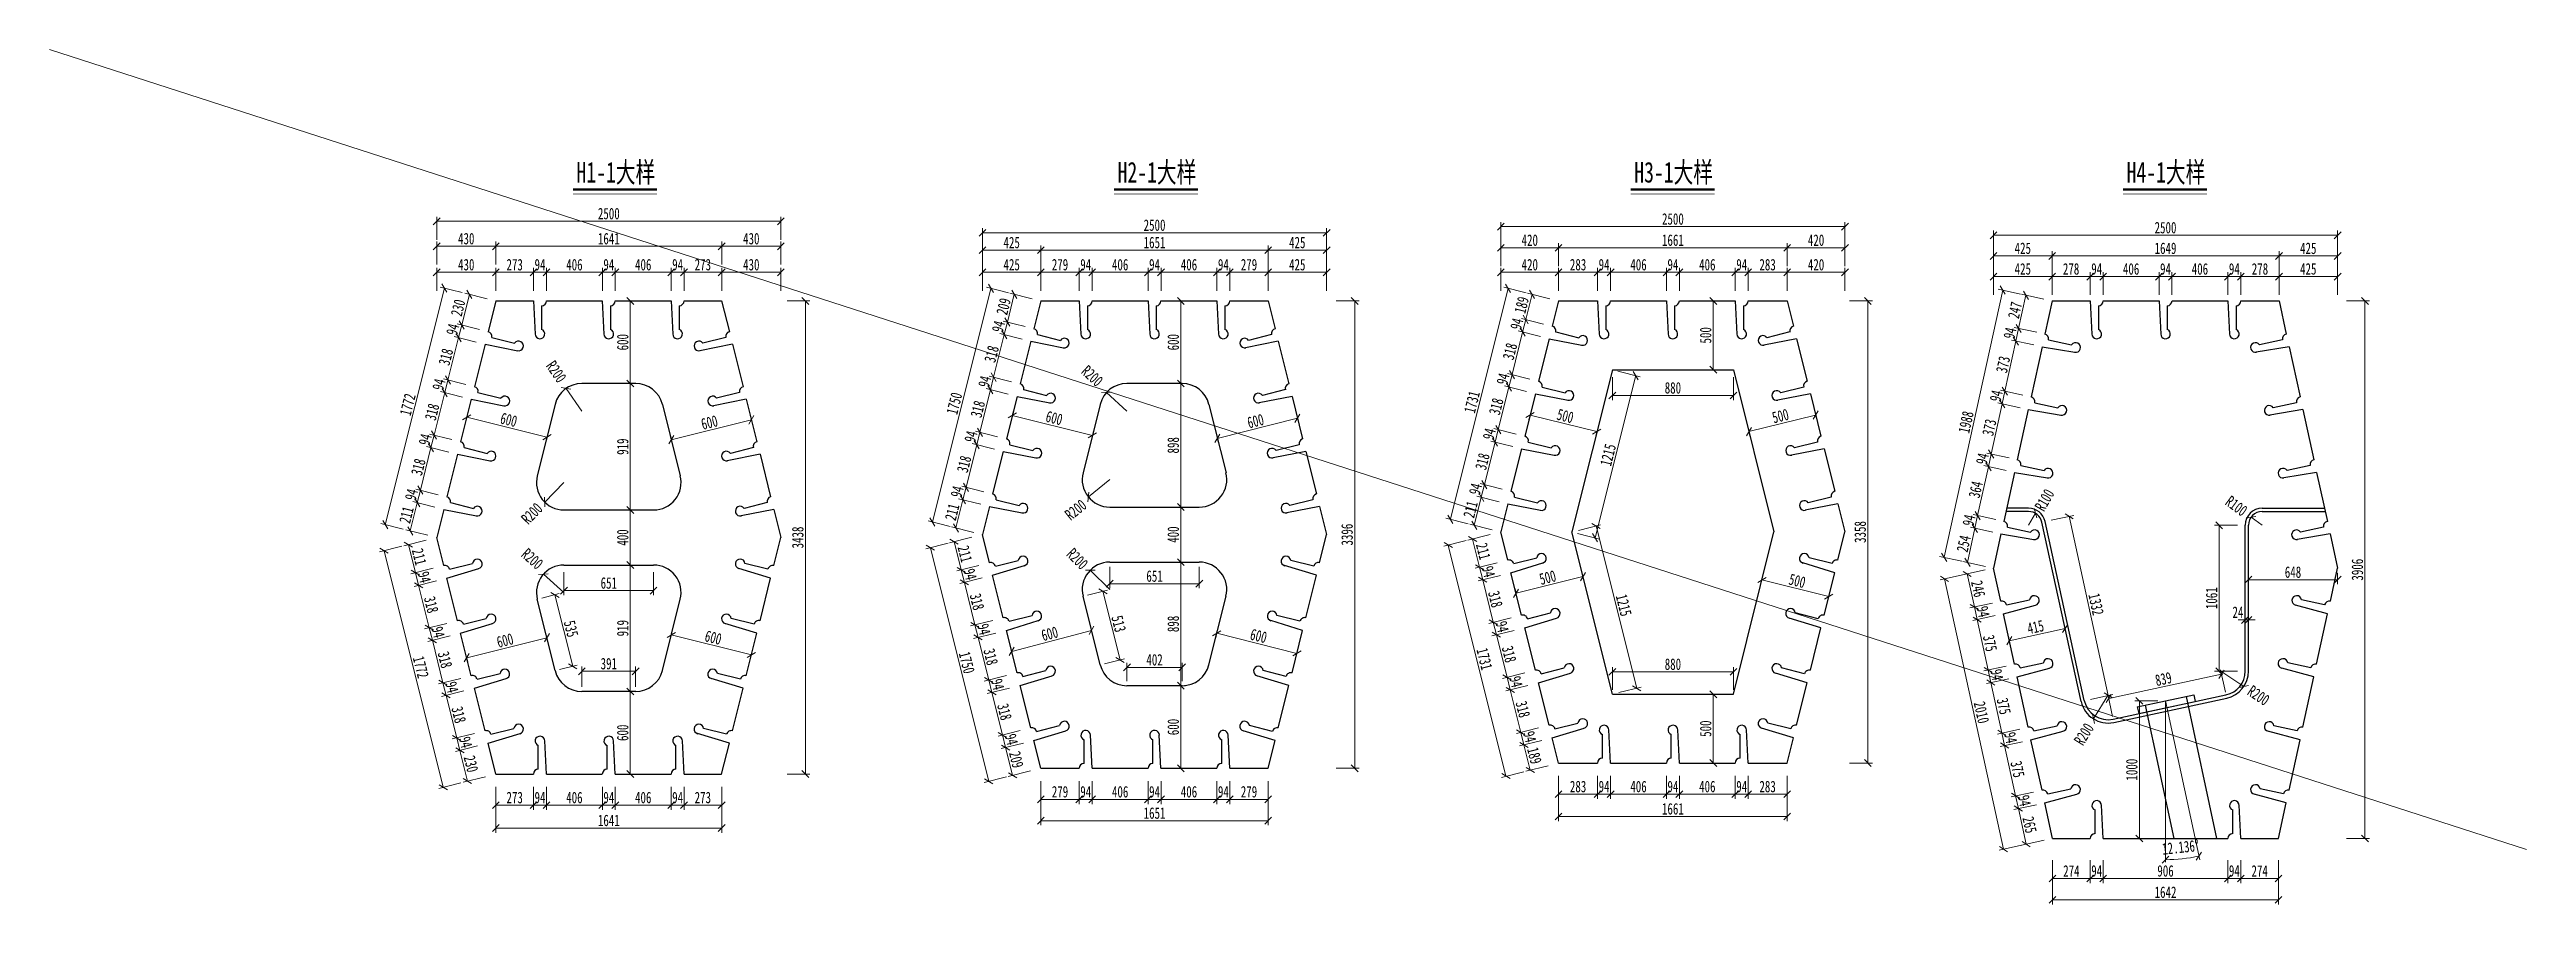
# Model space of a CAD drawing. Header units: millimetres. Extents: x -411717 to -116098, y 0 to 693159.
# Drawn here: x -187846 to -169851, y 378440 to 384653 of the extents above; entities that cross this region are included whole.
import ezdxf

# ---------------------------------------------------------------- set-up
doc = ezdxf.new("R2010")
doc.units = ezdxf.units.MM
doc.header["$LTSCALE"] = 2
doc.header["$PDMODE"] = 3
doc.header["$PDSIZE"] = -10
doc.layers.get('Defpoints').update_dxf_attribs({"color": 8, "lineweight": 9})
for name, color, linetype, lineweight in [('加粗线', 6, 'Continuous', 25), ('标注', 4, 'Continuous', 13), ('细线', 4, 'Continuous', 15), ('钢板粗线', 1, 'Continuous', 25)]:
    doc.layers.add(name, color=color, linetype=linetype, lineweight=lineweight)
doc.styles.add('111', font='仿宋_GB2312.ttf', dxfattribs={"width": 0.7})
doc.styles.get("Standard").update_dxf_attribs({"font": '仿宋_GB2312.ttf'})
doc.dimstyles.new('200', dxfattribs={"dimscale": 0, "dimtxt": 2.5, "dimasz": 1.5, "dimexe": 1, "dimexo": 1, "dimgap": 0.4, "dimtad": 1, "dimdec": 0, "dimdsep": 46, "dimtxsty": '111', "dimblk": 'OBLIQUE', "dimcen": 0, "dimclrd": 256, "dimclre": 256, "dimclrt": 256, "dimadec": 1, "dimazin": 2, "dimtfac": 1, "dimtdec": 0, "dimtmove": 2, "dimatfit": 3, "dimfxl": 4, "dimfxlon": 1, "dimtolj": 1, "dimlwd": -1, "dimlwe": -1, "dimarcsym": 0})

msp = doc.modelspace()

# ---------------------------------------------------------------- texts
at = {"width": 0.7}
for s, p in [('H1-1大样', (-184018, 383686.3)), ('H2-1大样', (-180086.7, 383686.3)), ('H3-1大样', (-176332.7, 383686.3)), ('H4-1大样', (-172756, 383686.3))]:
    msp.add_text(s, height=150, dxfattribs=at).set_placement(p)

# ---------------------------------------------------------------- blocks, each defined once
blk = doc.blocks.new('_Oblique')
at = {"color": 0, "linetype": 'ByBlock', "lineweight": -2}
blk.add_line((-0.5, -0.5), (0.5, 0.5), dxfattribs=at)
blk = doc.blocks.new('*D223')
at = {"layer": 'Defpoints', "color": 0, "transparency": 16777216}
for p in [(-184330, 383034), (-184604, 382826), (-184330, 382826)]:
    blk.add_point(p, dxfattribs=at)
at = {"layer": '标注', "transparency": 16777216}
for p, q in [((-184604, 382900), (-184604, 383067)), ((-184604, 383034), (-184330, 383034)), ((-184330, 382900), (-184330, 383067))]:
    blk.add_line(p, q, dxfattribs=at)
at = {"layer": '标注', "transparency": 16777216, "xscale": 50.00000000000006, "yscale": 50.00000000000006, "zscale": 50.00000000000006, "rotation": 180}
blk.add_blockref('_Oblique', (-184604, 383034), dxfattribs=at)
at = {"layer": '标注', "transparency": 16777216, "xscale": 50.00000000000006, "yscale": 50.00000000000006, "zscale": 50.00000000000006}
blk.add_blockref('_Oblique', (-184330, 383034), dxfattribs=at)
at = {"layer": '标注', "transparency": 16777216, "insert": (-184467, 383089), "char_height": 83.3, "attachment_point": 5, "style": '111'}
blk.add_mtext('\\A1;273', dxfattribs=at)
blk = doc.blocks.new('*D224')
at = {"layer": 'Defpoints', "color": 0, "transparency": 16777216}
for p in [(-184236, 383034), (-184330, 382826), (-184236, 382826)]:
    blk.add_point(p, dxfattribs=at)
at = {"layer": '标注', "transparency": 16777216}
for p, q in [((-184330, 382900), (-184330, 383067)), ((-184330, 383034), (-184236, 383034)), ((-184236, 382900), (-184236, 383067))]:
    blk.add_line(p, q, dxfattribs=at)
at = {"layer": '标注', "transparency": 16777216, "xscale": 50.00000000000006, "yscale": 50.00000000000006, "zscale": 50.00000000000006, "rotation": 180}
blk.add_blockref('_Oblique', (-184330, 383034), dxfattribs=at)
at = {"layer": '标注', "transparency": 16777216, "xscale": 50.00000000000006, "yscale": 50.00000000000006, "zscale": 50.00000000000006}
blk.add_blockref('_Oblique', (-184236, 383034), dxfattribs=at)
at = {"layer": '标注', "transparency": 16777216, "insert": (-184283, 383089), "char_height": 83.3, "attachment_point": 5, "style": '111'}
blk.add_mtext('\\A1;94', dxfattribs=at)
blk = doc.blocks.new('*D225')
at = {"layer": 'Defpoints', "color": 0, "transparency": 16777216}
for p in [(-183830, 383034), (-184236, 382826), (-183830, 382826)]:
    blk.add_point(p, dxfattribs=at)
at = {"layer": '标注', "transparency": 16777216}
for p, q in [((-184236, 382900), (-184236, 383067)), ((-184236, 383034), (-183830, 383034)), ((-183830, 382900), (-183830, 383067))]:
    blk.add_line(p, q, dxfattribs=at)
at = {"layer": '标注', "transparency": 16777216, "xscale": 50.00000000000006, "yscale": 50.00000000000006, "zscale": 50.00000000000006, "rotation": 180}
blk.add_blockref('_Oblique', (-184236, 383034), dxfattribs=at)
at = {"layer": '标注', "transparency": 16777216, "xscale": 50.00000000000006, "yscale": 50.00000000000006, "zscale": 50.00000000000006}
blk.add_blockref('_Oblique', (-183830, 383034), dxfattribs=at)
at = {"layer": '标注', "transparency": 16777216, "insert": (-184033, 383089), "char_height": 83.3, "attachment_point": 5, "style": '111'}
blk.add_mtext('\\A1;406', dxfattribs=at)
blk = doc.blocks.new('*D226')
at = {"layer": 'Defpoints', "color": 0, "transparency": 16777216}
for p in [(-183736, 383034), (-183830, 382826), (-183736, 382826)]:
    blk.add_point(p, dxfattribs=at)
at = {"layer": '标注', "transparency": 16777216}
for p, q in [((-183830, 382900), (-183830, 383067)), ((-183830, 383034), (-183736, 383034)), ((-183736, 382900), (-183736, 383067))]:
    blk.add_line(p, q, dxfattribs=at)
at = {"layer": '标注', "transparency": 16777216, "xscale": 50.00000000000006, "yscale": 50.00000000000006, "zscale": 50.00000000000006, "rotation": 180}
blk.add_blockref('_Oblique', (-183830, 383034), dxfattribs=at)
at = {"layer": '标注', "transparency": 16777216, "xscale": 50.00000000000006, "yscale": 50.00000000000006, "zscale": 50.00000000000006}
blk.add_blockref('_Oblique', (-183736, 383034), dxfattribs=at)
at = {"layer": '标注', "transparency": 16777216, "insert": (-183783, 383089), "char_height": 83.3, "attachment_point": 5, "style": '111'}
blk.add_mtext('\\A1;94', dxfattribs=at)
blk = doc.blocks.new('*D227')
at = {"layer": 'Defpoints', "color": 0, "transparency": 16777216}
for p in [(-183330, 383034), (-183736, 382826), (-183330, 382826)]:
    blk.add_point(p, dxfattribs=at)
at = {"layer": '标注', "transparency": 16777216}
for p, q in [((-183736, 382900), (-183736, 383067)), ((-183736, 383034), (-183330, 383034)), ((-183330, 382900), (-183330, 383067))]:
    blk.add_line(p, q, dxfattribs=at)
at = {"layer": '标注', "transparency": 16777216, "xscale": 50.00000000000006, "yscale": 50.00000000000006, "zscale": 50.00000000000006, "rotation": 180}
blk.add_blockref('_Oblique', (-183736, 383034), dxfattribs=at)
at = {"layer": '标注', "transparency": 16777216, "xscale": 50.00000000000006, "yscale": 50.00000000000006, "zscale": 50.00000000000006}
blk.add_blockref('_Oblique', (-183330, 383034), dxfattribs=at)
at = {"layer": '标注', "transparency": 16777216, "insert": (-183533, 383089), "char_height": 83.3, "attachment_point": 5, "style": '111'}
blk.add_mtext('\\A1;406', dxfattribs=at)
blk = doc.blocks.new('*D228')
at = {"layer": 'Defpoints', "color": 0, "transparency": 16777216}
for p in [(-183236, 383034), (-183330, 382826), (-183236, 382826)]:
    blk.add_point(p, dxfattribs=at)
at = {"layer": '标注', "transparency": 16777216}
for p, q in [((-183330, 382900), (-183330, 383067)), ((-183330, 383034), (-183236, 383034)), ((-183236, 382900), (-183236, 383067))]:
    blk.add_line(p, q, dxfattribs=at)
at = {"layer": '标注', "transparency": 16777216, "xscale": 50.00000000000006, "yscale": 50.00000000000006, "zscale": 50.00000000000006, "rotation": 180}
blk.add_blockref('_Oblique', (-183330, 383034), dxfattribs=at)
at = {"layer": '标注', "transparency": 16777216, "xscale": 50.00000000000006, "yscale": 50.00000000000006, "zscale": 50.00000000000006}
blk.add_blockref('_Oblique', (-183236, 383034), dxfattribs=at)
at = {"layer": '标注', "transparency": 16777216, "insert": (-183283, 383089), "char_height": 83.3, "attachment_point": 5, "style": '111'}
blk.add_mtext('\\A1;94', dxfattribs=at)
blk = doc.blocks.new('*D229')
at = {"layer": 'Defpoints', "color": 0, "transparency": 16777216}
for p in [(-182963, 383034), (-183236, 382826), (-182963, 382826)]:
    blk.add_point(p, dxfattribs=at)
at = {"layer": '标注', "transparency": 16777216}
for p, q in [((-183236, 382900), (-183236, 383067)), ((-183236, 383034), (-182963, 383034)), ((-182963, 382900), (-182963, 383067))]:
    blk.add_line(p, q, dxfattribs=at)
at = {"layer": '标注', "transparency": 16777216, "xscale": 50.00000000000006, "yscale": 50.00000000000006, "zscale": 50.00000000000006, "rotation": 180}
blk.add_blockref('_Oblique', (-183236, 383034), dxfattribs=at)
at = {"layer": '标注', "transparency": 16777216, "xscale": 50.00000000000006, "yscale": 50.00000000000006, "zscale": 50.00000000000006}
blk.add_blockref('_Oblique', (-182963, 383034), dxfattribs=at)
at = {"layer": '标注', "transparency": 16777216, "insert": (-183100, 383089), "char_height": 83.3, "attachment_point": 5, "style": '111'}
blk.add_mtext('\\A1;273', dxfattribs=at)
blk = doc.blocks.new('*D230')
at = {"layer": 'Defpoints', "color": 0, "transparency": 16777216}
for p in [(-182533, 383034), (-182963, 382826), (-182533, 381107)]:
    blk.add_point(p, dxfattribs=at)
at = {"layer": '标注', "transparency": 16777216}
for p, q in [((-182963, 382900), (-182963, 383067)), ((-182963, 383034), (-182533, 383034)), ((-182533, 382900), (-182533, 383067))]:
    blk.add_line(p, q, dxfattribs=at)
at = {"layer": '标注', "transparency": 16777216, "xscale": 50.00000000000006, "yscale": 50.00000000000006, "zscale": 50.00000000000006, "rotation": 180}
blk.add_blockref('_Oblique', (-182963, 383034), dxfattribs=at)
at = {"layer": '标注', "transparency": 16777216, "xscale": 50.00000000000006, "yscale": 50.00000000000006, "zscale": 50.00000000000006}
blk.add_blockref('_Oblique', (-182533, 383034), dxfattribs=at)
at = {"layer": '标注', "transparency": 16777216, "insert": (-182748, 383089), "char_height": 83.3, "attachment_point": 5, "style": '111'}
blk.add_mtext('\\A1;430', dxfattribs=at)
blk = doc.blocks.new('*D231')
at = {"layer": 'Defpoints', "color": 0, "transparency": 16777216}
for p in [(-185033, 383034), (-184604, 382826), (-185033, 381107)]:
    blk.add_point(p, dxfattribs=at)
at = {"layer": '标注', "transparency": 16777216}
for p, q in [((-185033, 382900), (-185033, 383067)), ((-184604, 383034), (-185033, 383034)), ((-184604, 382900), (-184604, 383067))]:
    blk.add_line(p, q, dxfattribs=at)
at = {"layer": '标注', "transparency": 16777216, "xscale": 50.00000000000006, "yscale": 50.00000000000006, "zscale": 50.00000000000006, "rotation": 180}
blk.add_blockref('_Oblique', (-185033, 383034), dxfattribs=at)
at = {"layer": '标注', "transparency": 16777216, "xscale": 50.00000000000006, "yscale": 50.00000000000006, "zscale": 50.00000000000006}
blk.add_blockref('_Oblique', (-184604, 383034), dxfattribs=at)
at = {"layer": '标注', "transparency": 16777216, "insert": (-184819, 383089), "char_height": 83.3, "attachment_point": 5, "style": '111'}
blk.add_mtext('\\A1;430', dxfattribs=at)
blk = doc.blocks.new('*D232')
at = {"layer": 'Defpoints', "color": 0, "transparency": 16777216}
for p in [(-182963, 383223), (-184604, 382826), (-182963, 382826)]:
    blk.add_point(p, dxfattribs=at)
at = {"layer": '标注', "transparency": 16777216}
for p, q in [((-184604, 383090), (-184604, 383257)), ((-184604, 383223), (-182963, 383223)), ((-182963, 383090), (-182963, 383257))]:
    blk.add_line(p, q, dxfattribs=at)
at = {"layer": '标注', "transparency": 16777216, "xscale": 50.00000000000006, "yscale": 50.00000000000006, "zscale": 50.00000000000006, "rotation": 180}
blk.add_blockref('_Oblique', (-184604, 383223), dxfattribs=at)
at = {"layer": '标注', "transparency": 16777216, "xscale": 50.00000000000006, "yscale": 50.00000000000006, "zscale": 50.00000000000006}
blk.add_blockref('_Oblique', (-182963, 383223), dxfattribs=at)
at = {"layer": '标注', "transparency": 16777216, "insert": (-183783, 383278), "char_height": 83.3, "attachment_point": 5, "style": '111'}
blk.add_mtext('\\A1;1641', dxfattribs=at)
blk = doc.blocks.new('*D233')
at = {"layer": 'Defpoints', "color": 0, "transparency": 16777216}
for p in [(-185033, 383405), (-185033, 381107), (-182533, 381107)]:
    blk.add_point(p, dxfattribs=at)
at = {"layer": '标注', "transparency": 16777216}
for p, q in [((-185033, 383271), (-185033, 383438)), ((-182533, 383405), (-185033, 383405)), ((-182533, 383271), (-182533, 383438))]:
    blk.add_line(p, q, dxfattribs=at)
at = {"layer": '标注', "transparency": 16777216, "xscale": 50.00000000000006, "yscale": 50.00000000000006, "zscale": 50.00000000000006, "rotation": 180}
blk.add_blockref('_Oblique', (-185033, 383405), dxfattribs=at)
at = {"layer": '标注', "transparency": 16777216, "xscale": 50.00000000000006, "yscale": 50.00000000000006, "zscale": 50.00000000000006}
blk.add_blockref('_Oblique', (-182533, 383405), dxfattribs=at)
at = {"layer": '标注', "transparency": 16777216, "insert": (-183783, 383460), "char_height": 83.3, "attachment_point": 5, "style": '111'}
blk.add_mtext('\\A1;2500', dxfattribs=at)
blk = doc.blocks.new('*D234')
at = {"layer": 'Defpoints', "color": 0, "transparency": 16777216}
for p in [(-185033, 383223), (-184604, 383016), (-185033, 381297)]:
    blk.add_point(p, dxfattribs=at)
at = {"layer": '标注', "transparency": 16777216}
for p, q in [((-185033, 383090), (-185033, 383257)), ((-184604, 383223), (-185033, 383223)), ((-184604, 383090), (-184604, 383257))]:
    blk.add_line(p, q, dxfattribs=at)
at = {"layer": '标注', "transparency": 16777216, "xscale": 50.00000000000006, "yscale": 50.00000000000006, "zscale": 50.00000000000006, "rotation": 180}
blk.add_blockref('_Oblique', (-185033, 383223), dxfattribs=at)
at = {"layer": '标注', "transparency": 16777216, "xscale": 50.00000000000006, "yscale": 50.00000000000006, "zscale": 50.00000000000006}
blk.add_blockref('_Oblique', (-184604, 383223), dxfattribs=at)
at = {"layer": '标注', "transparency": 16777216, "insert": (-184819, 383278), "char_height": 83.3, "attachment_point": 5, "style": '111'}
blk.add_mtext('\\A1;430', dxfattribs=at)
blk = doc.blocks.new('*D235')
at = {"layer": 'Defpoints', "color": 0, "transparency": 16777216}
for p in [(-182533, 383223), (-182963, 383016), (-182533, 381297)]:
    blk.add_point(p, dxfattribs=at)
at = {"layer": '标注', "transparency": 16777216}
for p, q in [((-182963, 383090), (-182963, 383257)), ((-182963, 383223), (-182533, 383223)), ((-182533, 383090), (-182533, 383257))]:
    blk.add_line(p, q, dxfattribs=at)
at = {"layer": '标注', "transparency": 16777216, "xscale": 50.00000000000006, "yscale": 50.00000000000006, "zscale": 50.00000000000006, "rotation": 180}
blk.add_blockref('_Oblique', (-182963, 383223), dxfattribs=at)
at = {"layer": '标注', "transparency": 16777216, "xscale": 50.00000000000006, "yscale": 50.00000000000006, "zscale": 50.00000000000006}
blk.add_blockref('_Oblique', (-182533, 383223), dxfattribs=at)
at = {"layer": '标注', "transparency": 16777216, "insert": (-182748, 383278), "char_height": 83.3, "attachment_point": 5, "style": '111'}
blk.add_mtext('\\A1;430', dxfattribs=at)
blk = doc.blocks.new('*D236')
at = {"layer": 'Defpoints', "color": 0, "transparency": 16777216}
for p in [(-184604, 382826), (-184852, 382651), (-184660, 382603)]:
    blk.add_point(p, dxfattribs=at)
at = {"layer": '标注', "transparency": 16777216}
for p, q in [((-184796, 382874), (-184852, 382651)), ((-184667, 382842), (-184829, 382882)), ((-184723, 382618), (-184885, 382659))]:
    blk.add_line(p, q, dxfattribs=at)
at = {"layer": '标注', "transparency": 16777216, "xscale": 50.00000000000006, "yscale": 50.00000000000006, "zscale": 50.00000000000006}
for p, rotation in [((-184796, 382874), 75.96375653205945), ((-184852, 382651), 255.9637565320594)]:
    blk.add_blockref('_Oblique', p, dxfattribs=dict(at, rotation=rotation))
at = {"layer": '标注', "transparency": 16777216, "insert": (-184878, 382776), "char_height": 83.3, "attachment_point": 5, "rotation": 75.9638, "style": '111'}
blk.add_mtext('\\A1;230', dxfattribs=at)
blk = doc.blocks.new('*D237')
at = {"layer": 'Defpoints', "color": 0, "transparency": 16777216}
for p in [(-184604, 382826), (-185407, 381200), (-185033, 381107)]:
    blk.add_point(p, dxfattribs=at)
at = {"layer": '标注', "transparency": 16777216}
for p, q in [((-184977, 382919), (-185407, 381200)), ((-184848, 382887), (-185009, 382927)), ((-185277, 381168), (-185439, 381208))]:
    blk.add_line(p, q, dxfattribs=at)
at = {"layer": '标注', "transparency": 16777216, "xscale": 50.00000000000006, "yscale": 50.00000000000006, "zscale": 50.00000000000006}
for p, rotation in [((-184977, 382919), 75.96375653207352), ((-185407, 381200), 255.9637565320735)]:
    blk.add_blockref('_Oblique', p, dxfattribs=dict(at, rotation=rotation))
at = {"layer": '标注', "transparency": 16777216, "insert": (-185245, 382073), "char_height": 83.3, "attachment_point": 5, "rotation": 75.9638, "style": '111'}
blk.add_mtext('\\A1;1772', dxfattribs=at)
blk = doc.blocks.new('*D238')
at = {"layer": 'Defpoints', "color": 0, "transparency": 16777216}
for p in [(-184660, 382603), (-184875, 382560), (-184682, 382511)]:
    blk.add_point(p, dxfattribs=at)
at = {"layer": '标注', "transparency": 16777216}
for p, q in [((-184723, 382618), (-184885, 382659)), ((-184852, 382651), (-184875, 382560)), ((-184746, 382527), (-184907, 382568))]:
    blk.add_line(p, q, dxfattribs=at)
at = {"layer": '标注', "transparency": 16777216, "xscale": 50.00000000000006, "yscale": 50.00000000000006, "zscale": 50.00000000000006}
for p, rotation in [((-184875, 382560), 255.9637565320993), ((-184852, 382651), 75.96375653209934)]:
    blk.add_blockref('_Oblique', p, dxfattribs=dict(at, rotation=rotation))
at = {"layer": '标注', "transparency": 16777216, "insert": (-184917, 382619), "char_height": 83.3, "attachment_point": 5, "rotation": 75.9638, "style": '111'}
blk.add_mtext('\\A1;94', dxfattribs=at)
blk = doc.blocks.new('*D239')
at = {"layer": 'Defpoints', "color": 0, "transparency": 16777216}
for p in [(-184682, 382511), (-184952, 382251), (-184760, 382203)]:
    blk.add_point(p, dxfattribs=at)
at = {"layer": '标注', "transparency": 16777216}
for p, q in [((-184875, 382560), (-184952, 382251)), ((-184746, 382527), (-184907, 382568)), ((-184823, 382218), (-184985, 382259))]:
    blk.add_line(p, q, dxfattribs=at)
at = {"layer": '标注', "transparency": 16777216, "xscale": 50.00000000000006, "yscale": 50.00000000000006, "zscale": 50.00000000000006}
for p, rotation in [((-184875, 382560), 75.96375653264778), ((-184952, 382251), 255.9637565326478)]:
    blk.add_blockref('_Oblique', p, dxfattribs=dict(at, rotation=rotation))
at = {"layer": '标注', "transparency": 16777216, "insert": (-184967, 382419), "char_height": 83.3, "attachment_point": 5, "rotation": 75.9638, "style": '111'}
blk.add_mtext('\\A1;318', dxfattribs=at)
blk = doc.blocks.new('*D240')
at = {"layer": 'Defpoints', "color": 0, "transparency": 16777216}
for p in [(-184975, 382160), (-184782, 382111), (-184760, 382203)]:
    blk.add_point(p, dxfattribs=at)
at = {"layer": '标注', "transparency": 16777216}
for p, q in [((-184823, 382218), (-184985, 382259)), ((-184952, 382251), (-184975, 382160)), ((-184846, 382127), (-185007, 382168))]:
    blk.add_line(p, q, dxfattribs=at)
at = {"layer": '标注', "transparency": 16777216, "xscale": 50.00000000000006, "yscale": 50.00000000000006, "zscale": 50.00000000000006}
for p, rotation in [((-184952, 382251), 75.9637565320907), ((-184975, 382160), 255.9637565320907)]:
    blk.add_blockref('_Oblique', p, dxfattribs=dict(at, rotation=rotation))
at = {"layer": '标注', "transparency": 16777216, "insert": (-185017, 382219), "char_height": 83.3, "attachment_point": 5, "rotation": 75.9638, "style": '111'}
blk.add_mtext('\\A1;94', dxfattribs=at)
blk = doc.blocks.new('*D241')
at = {"layer": 'Defpoints', "color": 0, "transparency": 16777216}
for p in [(-184782, 382111), (-185052, 381851), (-184860, 381803)]:
    blk.add_point(p, dxfattribs=at)
at = {"layer": '标注', "transparency": 16777216}
for p, q in [((-184975, 382160), (-185052, 381851)), ((-184846, 382127), (-185007, 382168)), ((-184923, 381818), (-185085, 381859))]:
    blk.add_line(p, q, dxfattribs=at)
at = {"layer": '标注', "transparency": 16777216, "xscale": 50.00000000000006, "yscale": 50.00000000000006, "zscale": 50.00000000000006}
for p, rotation in [((-184975, 382160), 75.9637565320684), ((-185052, 381851), 255.9637565320684)]:
    blk.add_blockref('_Oblique', p, dxfattribs=dict(at, rotation=rotation))
at = {"layer": '标注', "transparency": 16777216, "insert": (-185067, 382019), "char_height": 83.3, "attachment_point": 5, "rotation": 75.9638, "style": '111'}
blk.add_mtext('\\A1;318', dxfattribs=at)
blk = doc.blocks.new('*D242')
at = {"layer": 'Defpoints', "color": 0, "transparency": 16777216}
for p in [(-185075, 381760), (-184882, 381711), (-184860, 381803)]:
    blk.add_point(p, dxfattribs=at)
at = {"layer": '标注', "transparency": 16777216}
for p, q in [((-184946, 381727), (-185107, 381768)), ((-184923, 381818), (-185085, 381859)), ((-185052, 381851), (-185075, 381760))]:
    blk.add_line(p, q, dxfattribs=at)
at = {"layer": '标注', "transparency": 16777216, "xscale": 50.00000000000006, "yscale": 50.00000000000006, "zscale": 50.00000000000006}
for p, rotation in [((-185052, 381851), 75.96375653219398), ((-185075, 381760), 255.963756532194)]:
    blk.add_blockref('_Oblique', p, dxfattribs=dict(at, rotation=rotation))
at = {"layer": '标注', "transparency": 16777216, "insert": (-185117, 381819), "char_height": 83.3, "attachment_point": 5, "rotation": 75.9638, "style": '111'}
blk.add_mtext('\\A1;94', dxfattribs=at)
blk = doc.blocks.new('*D243')
at = {"layer": 'Defpoints', "color": 0, "transparency": 16777216}
for p in [(-184882, 381711), (-185152, 381451), (-184960, 381403)]:
    blk.add_point(p, dxfattribs=at)
at = {"layer": '标注', "transparency": 16777216}
for p, q in [((-185075, 381760), (-185152, 381451)), ((-184946, 381727), (-185107, 381768)), ((-185023, 381418), (-185185, 381459))]:
    blk.add_line(p, q, dxfattribs=at)
at = {"layer": '标注', "transparency": 16777216, "xscale": 50.00000000000006, "yscale": 50.00000000000006, "zscale": 50.00000000000006}
for p, rotation in [((-185075, 381760), 75.9637565320405), ((-185152, 381451), 255.9637565320405)]:
    blk.add_blockref('_Oblique', p, dxfattribs=dict(at, rotation=rotation))
at = {"layer": '标注', "transparency": 16777216, "insert": (-185167, 381619), "char_height": 83.3, "attachment_point": 5, "rotation": 75.9638, "style": '111'}
blk.add_mtext('\\A1;318', dxfattribs=at)
blk = doc.blocks.new('*D244')
at = {"layer": 'Defpoints', "color": 0, "transparency": 16777216}
for p in [(-185175, 381360), (-184960, 381403), (-184982, 381311)]:
    blk.add_point(p, dxfattribs=at)
at = {"layer": '标注', "transparency": 16777216}
for p, q in [((-185046, 381327), (-185207, 381368)), ((-185023, 381418), (-185185, 381459)), ((-185152, 381451), (-185175, 381360))]:
    blk.add_line(p, q, dxfattribs=at)
at = {"layer": '标注', "transparency": 16777216, "xscale": 50.00000000000006, "yscale": 50.00000000000006, "zscale": 50.00000000000006}
for p, rotation in [((-185175, 381360), 255.9637565320821), ((-185152, 381451), 75.96375653208214)]:
    blk.add_blockref('_Oblique', p, dxfattribs=dict(at, rotation=rotation))
at = {"layer": '标注', "transparency": 16777216, "insert": (-185217, 381419), "char_height": 83.3, "attachment_point": 5, "rotation": 75.9638, "style": '111'}
blk.add_mtext('\\A1;94', dxfattribs=at)
blk = doc.blocks.new('*D245')
at = {"layer": 'Defpoints', "color": 0, "transparency": 16777216}
for p in [(-185226, 381155), (-184982, 381311), (-185033, 381107)]:
    blk.add_point(p, dxfattribs=at)
at = {"layer": '标注', "transparency": 16777216}
for p, q in [((-185175, 381360), (-185226, 381155)), ((-185046, 381327), (-185207, 381368)), ((-185097, 381123), (-185258, 381163))]:
    blk.add_line(p, q, dxfattribs=at)
at = {"layer": '标注', "transparency": 16777216, "xscale": 50.00000000000006, "yscale": 50.00000000000006, "zscale": 50.00000000000006}
for p, rotation in [((-185175, 381360), 75.96375653207352), ((-185226, 381155), 255.9637565320735)]:
    blk.add_blockref('_Oblique', p, dxfattribs=dict(at, rotation=rotation))
at = {"layer": '标注', "transparency": 16777216, "insert": (-185254, 381271), "char_height": 83.3, "attachment_point": 5, "rotation": 75.9638, "style": '111'}
blk.add_mtext('\\A1;211', dxfattribs=at)
blk = doc.blocks.new('*D246')
at = {"layer": 'Defpoints', "color": 0, "transparency": 16777216}
for p in [(-185033, 381107), (-185188, 380851), (-184982, 380903)]:
    blk.add_point(p, dxfattribs=at)
at = {"layer": '标注', "transparency": 16777216}
for p, q in [((-185110, 381088), (-185272, 381047)), ((-185239, 381056), (-185188, 380851)), ((-185059, 380883), (-185221, 380843))]:
    blk.add_line(p, q, dxfattribs=at)
at = {"layer": '标注', "transparency": 16777216, "xscale": 50.00000000000006, "yscale": 50.00000000000006, "zscale": 50.00000000000006}
for p, rotation in [((-185239, 381056), 104.0362434679227), ((-185188, 380851), 284.0362434679227)]:
    blk.add_blockref('_Oblique', p, dxfattribs=dict(at, rotation=rotation))
at = {"layer": '标注', "transparency": 16777216, "insert": (-185160, 380967), "char_height": 83.3, "attachment_point": 5, "rotation": 284.0362, "style": '111'}
blk.add_mtext('\\A1;211', dxfattribs=at)
blk = doc.blocks.new('*D247')
at = {"layer": 'Defpoints', "color": 0, "transparency": 16777216}
for p in [(-184982, 380903), (-184960, 380811), (-185165, 380760)]:
    blk.add_point(p, dxfattribs=at)
at = {"layer": '标注', "transparency": 16777216}
for p, q in [((-185059, 380883), (-185221, 380843)), ((-185036, 380792), (-185198, 380752)), ((-185188, 380851), (-185165, 380760))]:
    blk.add_line(p, q, dxfattribs=at)
at = {"layer": '标注', "transparency": 16777216, "xscale": 50.00000000000006, "yscale": 50.00000000000006, "zscale": 50.00000000000006}
for p, rotation in [((-185188, 380851), 104.0362434679179), ((-185165, 380760), 284.0362434679179)]:
    blk.add_blockref('_Oblique', p, dxfattribs=dict(at, rotation=rotation))
at = {"layer": '标注', "transparency": 16777216, "insert": (-185123, 380819), "char_height": 83.3, "attachment_point": 5, "rotation": 284.0362, "style": '111'}
blk.add_mtext('\\A1;94', dxfattribs=at)
blk = doc.blocks.new('*D248')
at = {"layer": 'Defpoints', "color": 0, "transparency": 16777216}
for p in [(-184960, 380811), (-185088, 380451), (-184882, 380503)]:
    blk.add_point(p, dxfattribs=at)
at = {"layer": '标注', "transparency": 16777216}
for p, q in [((-185036, 380792), (-185198, 380752)), ((-185165, 380760), (-185088, 380451)), ((-184959, 380483), (-185121, 380443))]:
    blk.add_line(p, q, dxfattribs=at)
at = {"layer": '标注', "transparency": 16777216, "xscale": 50.00000000000006, "yscale": 50.00000000000006, "zscale": 50.00000000000006}
for p, rotation in [((-185165, 380760), 104.0362434679265), ((-185088, 380451), 284.0362434679265)]:
    blk.add_blockref('_Oblique', p, dxfattribs=dict(at, rotation=rotation))
at = {"layer": '标注', "transparency": 16777216, "insert": (-185073, 380619), "char_height": 83.3, "attachment_point": 5, "rotation": 284.0362, "style": '111'}
blk.add_mtext('\\A1;318', dxfattribs=at)
blk = doc.blocks.new('*D249')
at = {"layer": 'Defpoints', "color": 0, "transparency": 16777216}
for p in [(-184882, 380503), (-185065, 380360), (-184860, 380411)]:
    blk.add_point(p, dxfattribs=at)
at = {"layer": '标注', "transparency": 16777216}
for p, q in [((-184959, 380483), (-185121, 380443)), ((-185088, 380451), (-185065, 380360)), ((-184936, 380392), (-185098, 380352))]:
    blk.add_line(p, q, dxfattribs=at)
at = {"layer": '标注', "transparency": 16777216, "xscale": 50.00000000000006, "yscale": 50.00000000000006, "zscale": 50.00000000000006}
for p, rotation in [((-185088, 380451), 104.0362434679093), ((-185065, 380360), 284.0362434679093)]:
    blk.add_blockref('_Oblique', p, dxfattribs=dict(at, rotation=rotation))
at = {"layer": '标注', "transparency": 16777216, "insert": (-185023, 380419), "char_height": 83.3, "attachment_point": 5, "rotation": 284.0362, "style": '111'}
blk.add_mtext('\\A1;94', dxfattribs=at)
blk = doc.blocks.new('*D250')
at = {"layer": 'Defpoints', "color": 0, "transparency": 16777216}
for p in [(-184860, 380411), (-184782, 380103), (-184988, 380051)]:
    blk.add_point(p, dxfattribs=at)
at = {"layer": '标注', "transparency": 16777216}
for p, q in [((-184936, 380392), (-185098, 380352)), ((-185065, 380360), (-184988, 380051)), ((-184859, 380083), (-185021, 380043))]:
    blk.add_line(p, q, dxfattribs=at)
at = {"layer": '标注', "transparency": 16777216, "xscale": 50.00000000000006, "yscale": 50.00000000000006, "zscale": 50.00000000000006}
for p, rotation in [((-185065, 380360), 104.0362434679316), ((-184988, 380051), 284.0362434679316)]:
    blk.add_blockref('_Oblique', p, dxfattribs=dict(at, rotation=rotation))
at = {"layer": '标注', "transparency": 16777216, "insert": (-184973, 380219), "char_height": 83.3, "attachment_point": 5, "rotation": 284.0362, "style": '111'}
blk.add_mtext('\\A1;318', dxfattribs=at)
blk = doc.blocks.new('*D251')
at = {"layer": 'Defpoints', "color": 0, "transparency": 16777216}
for p in [(-184782, 380103), (-184965, 379960), (-184760, 380011)]:
    blk.add_point(p, dxfattribs=at)
at = {"layer": '标注', "transparency": 16777216}
for p, q in [((-184859, 380083), (-185021, 380043)), ((-184836, 379992), (-184998, 379952)), ((-184988, 380051), (-184965, 379960))]:
    blk.add_line(p, q, dxfattribs=at)
at = {"layer": '标注', "transparency": 16777216, "xscale": 50.00000000000006, "yscale": 50.00000000000006, "zscale": 50.00000000000006}
for p, rotation in [((-184988, 380051), 104.0362434679437), ((-184965, 379960), 284.0362434679437)]:
    blk.add_blockref('_Oblique', p, dxfattribs=dict(at, rotation=rotation))
at = {"layer": '标注', "transparency": 16777216, "insert": (-184923, 380019), "char_height": 83.3, "attachment_point": 5, "rotation": 284.0362, "style": '111'}
blk.add_mtext('\\A1;94', dxfattribs=at)
blk = doc.blocks.new('*D252')
at = {"layer": 'Defpoints', "color": 0, "transparency": 16777216}
for p in [(-184760, 380011), (-184888, 379651), (-184682, 379703)]:
    blk.add_point(p, dxfattribs=at)
at = {"layer": '标注', "transparency": 16777216}
for p, q in [((-184836, 379992), (-184998, 379952)), ((-184965, 379960), (-184888, 379651)), ((-184759, 379683), (-184921, 379643))]:
    blk.add_line(p, q, dxfattribs=at)
at = {"layer": '标注', "transparency": 16777216, "xscale": 50.00000000000006, "yscale": 50.00000000000006, "zscale": 50.00000000000006}
for p, rotation in [((-184965, 379960), 104.0362434679214), ((-184888, 379651), 284.0362434679215)]:
    blk.add_blockref('_Oblique', p, dxfattribs=dict(at, rotation=rotation))
at = {"layer": '标注', "transparency": 16777216, "insert": (-184873, 379819), "char_height": 83.3, "attachment_point": 5, "rotation": 284.0362, "style": '111'}
blk.add_mtext('\\A1;318', dxfattribs=at)
blk = doc.blocks.new('*D253')
at = {"layer": 'Defpoints', "color": 0, "transparency": 16777216}
for p in [(-184865, 379560), (-184682, 379703), (-184660, 379611)]:
    blk.add_point(p, dxfattribs=at)
at = {"layer": '标注', "transparency": 16777216}
for p, q in [((-184759, 379683), (-184921, 379643)), ((-184736, 379592), (-184898, 379552)), ((-184888, 379651), (-184865, 379560))]:
    blk.add_line(p, q, dxfattribs=at)
at = {"layer": '标注', "transparency": 16777216, "xscale": 50.00000000000006, "yscale": 50.00000000000006, "zscale": 50.00000000000006}
for p, rotation in [((-184888, 379651), 104.0362434679437), ((-184865, 379560), 284.0362434679437)]:
    blk.add_blockref('_Oblique', p, dxfattribs=dict(at, rotation=rotation))
at = {"layer": '标注', "transparency": 16777216, "insert": (-184823, 379619), "char_height": 83.3, "attachment_point": 5, "rotation": 284.0362, "style": '111'}
blk.add_mtext('\\A1;94', dxfattribs=at)
blk = doc.blocks.new('*D254')
at = {"layer": 'Defpoints', "color": 0, "transparency": 16777216}
for p in [(-184660, 379611), (-184604, 379388), (-184810, 379337)]:
    blk.add_point(p, dxfattribs=at)
at = {"layer": '标注', "transparency": 16777216}
for p, q in [((-184736, 379592), (-184898, 379552)), ((-184865, 379560), (-184810, 379337)), ((-184680, 379369), (-184842, 379328))]:
    blk.add_line(p, q, dxfattribs=at)
at = {"layer": '标注', "transparency": 16777216, "xscale": 50.00000000000006, "yscale": 50.00000000000006, "zscale": 50.00000000000006}
for p, rotation in [((-184865, 379560), 104.036243467923), ((-184810, 379337), 284.036243467923)]:
    blk.add_blockref('_Oblique', p, dxfattribs=dict(at, rotation=rotation))
at = {"layer": '标注', "transparency": 16777216, "insert": (-184784, 379462), "char_height": 83.3, "attachment_point": 5, "rotation": 284.0362, "style": '111'}
blk.add_mtext('\\A1;230', dxfattribs=at)
blk = doc.blocks.new('*D255')
at = {"layer": 'Defpoints', "color": 0, "transparency": 16777216}
for p in [(-185416, 381011), (-185033, 381107), (-184604, 379388)]:
    blk.add_point(p, dxfattribs=at)
at = {"layer": '标注', "transparency": 16777216}
for p, q in [((-185286, 381044), (-185448, 381003)), ((-184986, 379292), (-185416, 381011)), ((-184857, 379325), (-185018, 379284))]:
    blk.add_line(p, q, dxfattribs=at)
at = {"layer": '标注', "transparency": 16777216, "xscale": 50.00000000000006, "yscale": 50.00000000000006, "zscale": 50.00000000000006}
for p, rotation in [((-185416, 381011), 104.0362434679265), ((-184986, 379292), 284.0362434679265)]:
    blk.add_blockref('_Oblique', p, dxfattribs=dict(at, rotation=rotation))
at = {"layer": '标注', "transparency": 16777216, "insert": (-185148, 380165), "char_height": 83.3, "attachment_point": 5, "rotation": 284.0362, "style": '111'}
blk.add_mtext('\\A1;1772', dxfattribs=at)
blk = doc.blocks.new('*D257')
at = {"layer": 'Defpoints', "color": 0, "transparency": 16777216}
for p in [(-181017, 380924), (-180994, 380832), (-181200, 380781)]:
    blk.add_point(p, dxfattribs=at)
at = {"layer": '标注', "transparency": 16777216}
for p, q in [((-181094, 380904), (-181255, 380864)), ((-181071, 380813), (-181233, 380773)), ((-181223, 380872), (-181200, 380781))]:
    blk.add_line(p, q, dxfattribs=at)
at = {"layer": '标注', "transparency": 16777216, "xscale": 50.00000000000006, "yscale": 50.00000000000006, "zscale": 50.00000000000006}
for p, rotation in [((-181223, 380872), 104.0362434679179), ((-181200, 380781), 284.0362434679179)]:
    blk.add_blockref('_Oblique', p, dxfattribs=dict(at, rotation=rotation))
at = {"layer": '标注', "transparency": 16777216, "insert": (-181158, 380840), "char_height": 83.3, "attachment_point": 5, "rotation": 284.0362, "style": '111'}
blk.add_mtext('\\A1;94', dxfattribs=at)
blk = doc.blocks.new('*D258')
at = {"layer": 'Defpoints', "color": 0, "transparency": 16777216}
for p in [(-180994, 380832), (-181123, 380472), (-180917, 380524)]:
    blk.add_point(p, dxfattribs=at)
at = {"layer": '标注', "transparency": 16777216}
for p, q in [((-181071, 380813), (-181233, 380773)), ((-181200, 380781), (-181123, 380472)), ((-180994, 380504), (-181155, 380464))]:
    blk.add_line(p, q, dxfattribs=at)
at = {"layer": '标注', "transparency": 16777216, "xscale": 50.00000000000006, "yscale": 50.00000000000006, "zscale": 50.00000000000006}
for p, rotation in [((-181200, 380781), 104.0362434679265), ((-181123, 380472), 284.0362434679265)]:
    blk.add_blockref('_Oblique', p, dxfattribs=dict(at, rotation=rotation))
at = {"layer": '标注', "transparency": 16777216, "insert": (-181108, 380640), "char_height": 83.3, "attachment_point": 5, "rotation": 284.0362, "style": '111'}
blk.add_mtext('\\A1;318', dxfattribs=at)
blk = doc.blocks.new('*D259')
at = {"layer": 'Defpoints', "color": 0, "transparency": 16777216}
for p in [(-180917, 380524), (-180894, 380432), (-181100, 380381)]:
    blk.add_point(p, dxfattribs=at)
at = {"layer": '标注', "transparency": 16777216}
for p, q in [((-180994, 380504), (-181155, 380464)), ((-181123, 380472), (-181100, 380381)), ((-180971, 380413), (-181133, 380373))]:
    blk.add_line(p, q, dxfattribs=at)
at = {"layer": '标注', "transparency": 16777216, "xscale": 50.00000000000006, "yscale": 50.00000000000006, "zscale": 50.00000000000006}
for p, rotation in [((-181123, 380472), 104.0362434679093), ((-181100, 380381), 284.0362434679093)]:
    blk.add_blockref('_Oblique', p, dxfattribs=dict(at, rotation=rotation))
at = {"layer": '标注', "transparency": 16777216, "insert": (-181058, 380440), "char_height": 83.3, "attachment_point": 5, "rotation": 284.0362, "style": '111'}
blk.add_mtext('\\A1;94', dxfattribs=at)
blk = doc.blocks.new('*D260')
at = {"layer": 'Defpoints', "color": 0, "transparency": 16777216}
for p in [(-180894, 380432), (-181023, 380072), (-180817, 380124)]:
    blk.add_point(p, dxfattribs=at)
at = {"layer": '标注', "transparency": 16777216}
for p, q in [((-180971, 380413), (-181133, 380373)), ((-181100, 380381), (-181023, 380072)), ((-180894, 380104), (-181055, 380064))]:
    blk.add_line(p, q, dxfattribs=at)
at = {"layer": '标注', "transparency": 16777216, "xscale": 50.00000000000006, "yscale": 50.00000000000006, "zscale": 50.00000000000006}
for p, rotation in [((-181100, 380381), 104.0362434679316), ((-181023, 380072), 284.0362434679316)]:
    blk.add_blockref('_Oblique', p, dxfattribs=dict(at, rotation=rotation))
at = {"layer": '标注', "transparency": 16777216, "insert": (-181008, 380240), "char_height": 83.3, "attachment_point": 5, "rotation": 284.0362, "style": '111'}
blk.add_mtext('\\A1;318', dxfattribs=at)
blk = doc.blocks.new('*D261')
at = {"layer": 'Defpoints', "color": 0, "transparency": 16777216}
for p in [(-180817, 380124), (-181000, 379981), (-180794, 380032)]:
    blk.add_point(p, dxfattribs=at)
at = {"layer": '标注', "transparency": 16777216}
for p, q in [((-180894, 380104), (-181055, 380064)), ((-181023, 380072), (-181000, 379981)), ((-180871, 380013), (-181033, 379973))]:
    blk.add_line(p, q, dxfattribs=at)
at = {"layer": '标注', "transparency": 16777216, "xscale": 50.00000000000006, "yscale": 50.00000000000006, "zscale": 50.00000000000006}
for p, rotation in [((-181023, 380072), 104.0362434679437), ((-181000, 379981), 284.0362434679437)]:
    blk.add_blockref('_Oblique', p, dxfattribs=dict(at, rotation=rotation))
at = {"layer": '标注', "transparency": 16777216, "insert": (-180958, 380040), "char_height": 83.3, "attachment_point": 5, "rotation": 284.0362, "style": '111'}
blk.add_mtext('\\A1;94', dxfattribs=at)
blk = doc.blocks.new('*D262')
at = {"layer": 'Defpoints', "color": 0, "transparency": 16777216}
for p in [(-180794, 380032), (-180717, 379724), (-180923, 379672)]:
    blk.add_point(p, dxfattribs=at)
at = {"layer": '标注', "transparency": 16777216}
for p, q in [((-180871, 380013), (-181033, 379973)), ((-181000, 379981), (-180923, 379672)), ((-180794, 379704), (-180955, 379664))]:
    blk.add_line(p, q, dxfattribs=at)
at = {"layer": '标注', "transparency": 16777216, "xscale": 50.00000000000006, "yscale": 50.00000000000006, "zscale": 50.00000000000006}
for p, rotation in [((-181000, 379981), 104.0362434679214), ((-180923, 379672), 284.0362434679215)]:
    blk.add_blockref('_Oblique', p, dxfattribs=dict(at, rotation=rotation))
at = {"layer": '标注', "transparency": 16777216, "insert": (-180908, 379840), "char_height": 83.3, "attachment_point": 5, "rotation": 284.0362, "style": '111'}
blk.add_mtext('\\A1;318', dxfattribs=at)
blk = doc.blocks.new('*D256')
at = {"layer": 'Defpoints', "color": 0, "transparency": 16777216}
for p in [(-180717, 379724), (-180900, 379581), (-180694, 379632)]:
    blk.add_point(p, dxfattribs=at)
at = {"layer": '标注', "transparency": 16777216}
for p, q in [((-180794, 379704), (-180955, 379664)), ((-180771, 379613), (-180933, 379573)), ((-180923, 379672), (-180900, 379581))]:
    blk.add_line(p, q, dxfattribs=at)
at = {"layer": '标注', "transparency": 16777216, "xscale": 50.00000000000006, "yscale": 50.00000000000006, "zscale": 50.00000000000006}
for p, rotation in [((-180923, 379672), 104.0362434679437), ((-180900, 379581), 284.0362434679437)]:
    blk.add_blockref('_Oblique', p, dxfattribs=dict(at, rotation=rotation))
at = {"layer": '标注', "transparency": 16777216, "insert": (-180858, 379640), "char_height": 83.3, "attachment_point": 5, "rotation": 284.0362, "style": '111'}
blk.add_mtext('\\A1;94', dxfattribs=at)
blk = doc.blocks.new('*D264')
at = {"layer": 'Defpoints', "color": 0, "transparency": 16777216}
for p in [(-177434, 380800), (-177251, 380943), (-177228, 380851)]:
    blk.add_point(p, dxfattribs=at)
at = {"layer": '标注', "transparency": 16777216}
for p, q in [((-177328, 380923), (-177489, 380883)), ((-177305, 380832), (-177467, 380792)), ((-177457, 380891), (-177434, 380800))]:
    blk.add_line(p, q, dxfattribs=at)
at = {"layer": '标注', "transparency": 16777216, "xscale": 50.00000000000006, "yscale": 50.00000000000006, "zscale": 50.00000000000006}
for p, rotation in [((-177457, 380891), 104.0362434679179), ((-177434, 380800), 284.0362434679179)]:
    blk.add_blockref('_Oblique', p, dxfattribs=dict(at, rotation=rotation))
at = {"layer": '标注', "transparency": 16777216, "insert": (-177392, 380859), "char_height": 83.3, "attachment_point": 5, "rotation": 284.0362, "style": '111'}
blk.add_mtext('\\A1;94', dxfattribs=at)
blk = doc.blocks.new('*D265')
at = {"layer": 'Defpoints', "color": 0, "transparency": 16777216}
for p in [(-177228, 380851), (-177357, 380491), (-177151, 380543)]:
    blk.add_point(p, dxfattribs=at)
at = {"layer": '标注', "transparency": 16777216}
for p, q in [((-177305, 380832), (-177467, 380792)), ((-177434, 380800), (-177357, 380491)), ((-177228, 380523), (-177389, 380483))]:
    blk.add_line(p, q, dxfattribs=at)
at = {"layer": '标注', "transparency": 16777216, "xscale": 50.00000000000006, "yscale": 50.00000000000006, "zscale": 50.00000000000006}
for p, rotation in [((-177434, 380800), 104.0362434679265), ((-177357, 380491), 284.0362434679265)]:
    blk.add_blockref('_Oblique', p, dxfattribs=dict(at, rotation=rotation))
at = {"layer": '标注', "transparency": 16777216, "insert": (-177342, 380659), "char_height": 83.3, "attachment_point": 5, "rotation": 284.0362, "style": '111'}
blk.add_mtext('\\A1;318', dxfattribs=at)
blk = doc.blocks.new('*D266')
at = {"layer": 'Defpoints', "color": 0, "transparency": 16777216}
for p in [(-177151, 380543), (-177128, 380451), (-177334, 380400)]:
    blk.add_point(p, dxfattribs=at)
at = {"layer": '标注', "transparency": 16777216}
for p, q in [((-177228, 380523), (-177389, 380483)), ((-177205, 380432), (-177367, 380392)), ((-177357, 380491), (-177334, 380400))]:
    blk.add_line(p, q, dxfattribs=at)
at = {"layer": '标注', "transparency": 16777216, "xscale": 50.00000000000006, "yscale": 50.00000000000006, "zscale": 50.00000000000006}
for p, rotation in [((-177357, 380491), 104.0362434679093), ((-177334, 380400), 284.0362434679093)]:
    blk.add_blockref('_Oblique', p, dxfattribs=dict(at, rotation=rotation))
at = {"layer": '标注', "transparency": 16777216, "insert": (-177292, 380459), "char_height": 83.3, "attachment_point": 5, "rotation": 284.0362, "style": '111'}
blk.add_mtext('\\A1;94', dxfattribs=at)
blk = doc.blocks.new('*D267')
at = {"layer": 'Defpoints', "color": 0, "transparency": 16777216}
for p in [(-177128, 380451), (-177257, 380091), (-177051, 380143)]:
    blk.add_point(p, dxfattribs=at)
at = {"layer": '标注', "transparency": 16777216}
for p, q in [((-177205, 380432), (-177367, 380392)), ((-177334, 380400), (-177257, 380091)), ((-177128, 380123), (-177289, 380083))]:
    blk.add_line(p, q, dxfattribs=at)
at = {"layer": '标注', "transparency": 16777216, "xscale": 50.00000000000006, "yscale": 50.00000000000006, "zscale": 50.00000000000006}
for p, rotation in [((-177334, 380400), 104.0362434679316), ((-177257, 380091), 284.0362434679316)]:
    blk.add_blockref('_Oblique', p, dxfattribs=dict(at, rotation=rotation))
at = {"layer": '标注', "transparency": 16777216, "insert": (-177242, 380259), "char_height": 83.3, "attachment_point": 5, "rotation": 284.0362, "style": '111'}
blk.add_mtext('\\A1;318', dxfattribs=at)
blk = doc.blocks.new('*D268')
at = {"layer": 'Defpoints', "color": 0, "transparency": 16777216}
for p in [(-177051, 380143), (-177234, 380000), (-177028, 380051)]:
    blk.add_point(p, dxfattribs=at)
at = {"layer": '标注', "transparency": 16777216}
for p, q in [((-177128, 380123), (-177289, 380083)), ((-177257, 380091), (-177234, 380000)), ((-177105, 380032), (-177267, 379992))]:
    blk.add_line(p, q, dxfattribs=at)
at = {"layer": '标注', "transparency": 16777216, "xscale": 50.00000000000006, "yscale": 50.00000000000006, "zscale": 50.00000000000006}
for p, rotation in [((-177257, 380091), 104.0362434679437), ((-177234, 380000), 284.0362434679437)]:
    blk.add_blockref('_Oblique', p, dxfattribs=dict(at, rotation=rotation))
at = {"layer": '标注', "transparency": 16777216, "insert": (-177192, 380059), "char_height": 83.3, "attachment_point": 5, "rotation": 284.0362, "style": '111'}
blk.add_mtext('\\A1;94', dxfattribs=at)
blk = doc.blocks.new('*D269')
at = {"layer": 'Defpoints', "color": 0, "transparency": 16777216}
for p in [(-177028, 380051), (-176951, 379743), (-177157, 379691)]:
    blk.add_point(p, dxfattribs=at)
at = {"layer": '标注', "transparency": 16777216}
for p, q in [((-177105, 380032), (-177267, 379992)), ((-177234, 380000), (-177157, 379691)), ((-177028, 379723), (-177189, 379683))]:
    blk.add_line(p, q, dxfattribs=at)
at = {"layer": '标注', "transparency": 16777216, "xscale": 50.00000000000006, "yscale": 50.00000000000006, "zscale": 50.00000000000006}
for p, rotation in [((-177234, 380000), 104.0362434679214), ((-177157, 379691), 284.0362434679215)]:
    blk.add_blockref('_Oblique', p, dxfattribs=dict(at, rotation=rotation))
at = {"layer": '标注', "transparency": 16777216, "insert": (-177142, 379859), "char_height": 83.3, "attachment_point": 5, "rotation": 284.0362, "style": '111'}
blk.add_mtext('\\A1;318', dxfattribs=at)
blk = doc.blocks.new('*D263')
at = {"layer": 'Defpoints', "color": 0, "transparency": 16777216}
for p in [(-176951, 379743), (-177134, 379600), (-176928, 379651)]:
    blk.add_point(p, dxfattribs=at)
at = {"layer": '标注', "transparency": 16777216}
for p, q in [((-177028, 379723), (-177189, 379683)), ((-177005, 379632), (-177167, 379592)), ((-177157, 379691), (-177134, 379600))]:
    blk.add_line(p, q, dxfattribs=at)
at = {"layer": '标注', "transparency": 16777216, "xscale": 50.00000000000006, "yscale": 50.00000000000006, "zscale": 50.00000000000006}
for p, rotation in [((-177157, 379691), 104.0362434679437), ((-177134, 379600), 284.0362434679437)]:
    blk.add_blockref('_Oblique', p, dxfattribs=dict(at, rotation=rotation))
at = {"layer": '标注', "transparency": 16777216, "insert": (-177092, 379659), "char_height": 83.3, "attachment_point": 5, "rotation": 284.0362, "style": '111'}
blk.add_mtext('\\A1;94', dxfattribs=at)
blk = doc.blocks.new('*D271')
at = {"layer": 'Defpoints', "color": 0, "transparency": 16777216}
for p in [(-180694, 382624), (-180910, 382581), (-180717, 382532)]:
    blk.add_point(p, dxfattribs=at)
at = {"layer": '标注', "transparency": 16777216}
for p, q in [((-180781, 382548), (-180942, 382589)), ((-180758, 382639), (-180919, 382680)), ((-180887, 382672), (-180910, 382581))]:
    blk.add_line(p, q, dxfattribs=at)
at = {"layer": '标注', "transparency": 16777216, "xscale": 50.00000000000006, "yscale": 50.00000000000006, "zscale": 50.00000000000006}
for p, rotation in [((-180910, 382581), 255.9637565320993), ((-180887, 382672), 75.96375653209934)]:
    blk.add_blockref('_Oblique', p, dxfattribs=dict(at, rotation=rotation))
at = {"layer": '标注', "transparency": 16777216, "insert": (-180952, 382640), "char_height": 83.3, "attachment_point": 5, "rotation": 75.9638, "style": '111'}
blk.add_mtext('\\A1;94', dxfattribs=at)
blk = doc.blocks.new('*D272')
at = {"layer": 'Defpoints', "color": 0, "transparency": 16777216}
for p in [(-180717, 382532), (-180987, 382272), (-180794, 382224)]:
    blk.add_point(p, dxfattribs=at)
at = {"layer": '标注', "transparency": 16777216}
for p, q in [((-180781, 382548), (-180942, 382589)), ((-180910, 382581), (-180987, 382272)), ((-180858, 382239), (-181019, 382280))]:
    blk.add_line(p, q, dxfattribs=at)
at = {"layer": '标注', "transparency": 16777216, "xscale": 50.00000000000006, "yscale": 50.00000000000006, "zscale": 50.00000000000006}
for p, rotation in [((-180910, 382581), 75.96375653264778), ((-180987, 382272), 255.9637565326478)]:
    blk.add_blockref('_Oblique', p, dxfattribs=dict(at, rotation=rotation))
at = {"layer": '标注', "transparency": 16777216, "insert": (-181002, 382440), "char_height": 83.3, "attachment_point": 5, "rotation": 75.9638, "style": '111'}
blk.add_mtext('\\A1;318', dxfattribs=at)
blk = doc.blocks.new('*D273')
at = {"layer": 'Defpoints', "color": 0, "transparency": 16777216}
for p in [(-181010, 382181), (-180817, 382132), (-180794, 382224)]:
    blk.add_point(p, dxfattribs=at)
at = {"layer": '标注', "transparency": 16777216}
for p, q in [((-180858, 382239), (-181019, 382280)), ((-180987, 382272), (-181010, 382181)), ((-180881, 382148), (-181042, 382189))]:
    blk.add_line(p, q, dxfattribs=at)
at = {"layer": '标注', "transparency": 16777216, "xscale": 50.00000000000006, "yscale": 50.00000000000006, "zscale": 50.00000000000006}
for p, rotation in [((-180987, 382272), 75.9637565320907), ((-181010, 382181), 255.9637565320907)]:
    blk.add_blockref('_Oblique', p, dxfattribs=dict(at, rotation=rotation))
at = {"layer": '标注', "transparency": 16777216, "insert": (-181052, 382240), "char_height": 83.3, "attachment_point": 5, "rotation": 75.9638, "style": '111'}
blk.add_mtext('\\A1;94', dxfattribs=at)
blk = doc.blocks.new('*D274')
at = {"layer": 'Defpoints', "color": 0, "transparency": 16777216}
for p in [(-180817, 382132), (-181087, 381872), (-180894, 381824)]:
    blk.add_point(p, dxfattribs=at)
at = {"layer": '标注', "transparency": 16777216}
for p, q in [((-181010, 382181), (-181087, 381872)), ((-180881, 382148), (-181042, 382189)), ((-180958, 381839), (-181119, 381880))]:
    blk.add_line(p, q, dxfattribs=at)
at = {"layer": '标注', "transparency": 16777216, "xscale": 50.00000000000006, "yscale": 50.00000000000006, "zscale": 50.00000000000006}
for p, rotation in [((-181010, 382181), 75.9637565320684), ((-181087, 381872), 255.9637565320684)]:
    blk.add_blockref('_Oblique', p, dxfattribs=dict(at, rotation=rotation))
at = {"layer": '标注', "transparency": 16777216, "insert": (-181102, 382040), "char_height": 83.3, "attachment_point": 5, "rotation": 75.9638, "style": '111'}
blk.add_mtext('\\A1;318', dxfattribs=at)
blk = doc.blocks.new('*D275')
at = {"layer": 'Defpoints', "color": 0, "transparency": 16777216}
for p in [(-181110, 381781), (-180917, 381732), (-180894, 381824)]:
    blk.add_point(p, dxfattribs=at)
at = {"layer": '标注', "transparency": 16777216}
for p, q in [((-180958, 381839), (-181119, 381880)), ((-181087, 381872), (-181110, 381781)), ((-180981, 381748), (-181142, 381789))]:
    blk.add_line(p, q, dxfattribs=at)
at = {"layer": '标注', "transparency": 16777216, "xscale": 50.00000000000006, "yscale": 50.00000000000006, "zscale": 50.00000000000006}
for p, rotation in [((-181087, 381872), 75.96375653219398), ((-181110, 381781), 255.963756532194)]:
    blk.add_blockref('_Oblique', p, dxfattribs=dict(at, rotation=rotation))
at = {"layer": '标注', "transparency": 16777216, "insert": (-181152, 381840), "char_height": 83.3, "attachment_point": 5, "rotation": 75.9638, "style": '111'}
blk.add_mtext('\\A1;94', dxfattribs=at)
blk = doc.blocks.new('*D276')
at = {"layer": 'Defpoints', "color": 0, "transparency": 16777216}
for p in [(-180917, 381732), (-181187, 381472), (-180994, 381424)]:
    blk.add_point(p, dxfattribs=at)
at = {"layer": '标注', "transparency": 16777216}
for p, q in [((-181110, 381781), (-181187, 381472)), ((-180981, 381748), (-181142, 381789)), ((-181058, 381439), (-181219, 381480))]:
    blk.add_line(p, q, dxfattribs=at)
at = {"layer": '标注', "transparency": 16777216, "xscale": 50.00000000000006, "yscale": 50.00000000000006, "zscale": 50.00000000000006}
for p, rotation in [((-181110, 381781), 75.9637565320405), ((-181187, 381472), 255.9637565320405)]:
    blk.add_blockref('_Oblique', p, dxfattribs=dict(at, rotation=rotation))
at = {"layer": '标注', "transparency": 16777216, "insert": (-181202, 381640), "char_height": 83.3, "attachment_point": 5, "rotation": 75.9638, "style": '111'}
blk.add_mtext('\\A1;318', dxfattribs=at)
blk = doc.blocks.new('*D277')
at = {"layer": 'Defpoints', "color": 0, "transparency": 16777216}
for p in [(-181210, 381381), (-181017, 381332), (-180994, 381424)]:
    blk.add_point(p, dxfattribs=at)
at = {"layer": '标注', "transparency": 16777216}
for p, q in [((-181081, 381348), (-181242, 381389)), ((-181058, 381439), (-181219, 381480)), ((-181187, 381472), (-181210, 381381))]:
    blk.add_line(p, q, dxfattribs=at)
at = {"layer": '标注', "transparency": 16777216, "xscale": 50.00000000000006, "yscale": 50.00000000000006, "zscale": 50.00000000000006}
for p, rotation in [((-181210, 381381), 255.9637565320821), ((-181187, 381472), 75.96375653208214)]:
    blk.add_blockref('_Oblique', p, dxfattribs=dict(at, rotation=rotation))
at = {"layer": '标注', "transparency": 16777216, "insert": (-181252, 381440), "char_height": 83.3, "attachment_point": 5, "rotation": 75.9638, "style": '111'}
blk.add_mtext('\\A1;94', dxfattribs=at)
blk = doc.blocks.new('*D270')
at = {"layer": 'Defpoints', "color": 0, "transparency": 16777216}
for p in [(-181017, 381332), (-181261, 381176), (-181068, 381128)]:
    blk.add_point(p, dxfattribs=at)
at = {"layer": '标注', "transparency": 16777216}
for p, q in [((-181210, 381381), (-181261, 381176)), ((-181081, 381348), (-181242, 381389)), ((-181132, 381144), (-181293, 381184))]:
    blk.add_line(p, q, dxfattribs=at)
at = {"layer": '标注', "transparency": 16777216, "xscale": 50.00000000000006, "yscale": 50.00000000000006, "zscale": 50.00000000000006}
for p, rotation in [((-181210, 381381), 75.96375653207352), ((-181261, 381176), 255.9637565320735)]:
    blk.add_blockref('_Oblique', p, dxfattribs=dict(at, rotation=rotation))
at = {"layer": '标注', "transparency": 16777216, "insert": (-181289, 381292), "char_height": 83.3, "attachment_point": 5, "rotation": 75.9638, "style": '111'}
blk.add_mtext('\\A1;211', dxfattribs=at)
blk = doc.blocks.new('*D279')
at = {"layer": 'Defpoints', "color": 0, "transparency": 16777216}
for p in [(-177144, 382600), (-176928, 382643), (-176951, 382551)]:
    blk.add_point(p, dxfattribs=at)
at = {"layer": '标注', "transparency": 16777216}
for p, q in [((-177015, 382567), (-177176, 382608)), ((-176992, 382658), (-177153, 382699)), ((-177121, 382691), (-177144, 382600))]:
    blk.add_line(p, q, dxfattribs=at)
at = {"layer": '标注', "transparency": 16777216, "xscale": 50.00000000000006, "yscale": 50.00000000000006, "zscale": 50.00000000000006}
for p, rotation in [((-177144, 382600), 255.9637565320993), ((-177121, 382691), 75.96375653209934)]:
    blk.add_blockref('_Oblique', p, dxfattribs=dict(at, rotation=rotation))
at = {"layer": '标注', "transparency": 16777216, "insert": (-177186, 382659), "char_height": 83.3, "attachment_point": 5, "rotation": 75.9638, "style": '111'}
blk.add_mtext('\\A1;94', dxfattribs=at)
blk = doc.blocks.new('*D280')
at = {"layer": 'Defpoints', "color": 0, "transparency": 16777216}
for p in [(-176951, 382551), (-177221, 382291), (-177028, 382243)]:
    blk.add_point(p, dxfattribs=at)
at = {"layer": '标注', "transparency": 16777216}
for p, q in [((-177144, 382600), (-177221, 382291)), ((-177015, 382567), (-177176, 382608)), ((-177092, 382258), (-177253, 382299))]:
    blk.add_line(p, q, dxfattribs=at)
at = {"layer": '标注', "transparency": 16777216, "xscale": 50.00000000000006, "yscale": 50.00000000000006, "zscale": 50.00000000000006}
for p, rotation in [((-177144, 382600), 75.96375653264778), ((-177221, 382291), 255.9637565326478)]:
    blk.add_blockref('_Oblique', p, dxfattribs=dict(at, rotation=rotation))
at = {"layer": '标注', "transparency": 16777216, "insert": (-177236, 382459), "char_height": 83.3, "attachment_point": 5, "rotation": 75.9638, "style": '111'}
blk.add_mtext('\\A1;318', dxfattribs=at)
blk = doc.blocks.new('*D281')
at = {"layer": 'Defpoints', "color": 0, "transparency": 16777216}
for p in [(-177028, 382243), (-177244, 382200), (-177051, 382151)]:
    blk.add_point(p, dxfattribs=at)
at = {"layer": '标注', "transparency": 16777216}
for p, q in [((-177092, 382258), (-177253, 382299)), ((-177221, 382291), (-177244, 382200)), ((-177115, 382167), (-177276, 382208))]:
    blk.add_line(p, q, dxfattribs=at)
at = {"layer": '标注', "transparency": 16777216, "xscale": 50.00000000000006, "yscale": 50.00000000000006, "zscale": 50.00000000000006}
for p, rotation in [((-177244, 382200), 255.9637565320907), ((-177221, 382291), 75.9637565320907)]:
    blk.add_blockref('_Oblique', p, dxfattribs=dict(at, rotation=rotation))
at = {"layer": '标注', "transparency": 16777216, "insert": (-177286, 382259), "char_height": 83.3, "attachment_point": 5, "rotation": 75.9638, "style": '111'}
blk.add_mtext('\\A1;94', dxfattribs=at)
blk = doc.blocks.new('*D282')
at = {"layer": 'Defpoints', "color": 0, "transparency": 16777216}
for p in [(-177051, 382151), (-177321, 381891), (-177128, 381843)]:
    blk.add_point(p, dxfattribs=at)
at = {"layer": '标注', "transparency": 16777216}
for p, q in [((-177244, 382200), (-177321, 381891)), ((-177115, 382167), (-177276, 382208)), ((-177192, 381858), (-177353, 381899))]:
    blk.add_line(p, q, dxfattribs=at)
at = {"layer": '标注', "transparency": 16777216, "xscale": 50.00000000000006, "yscale": 50.00000000000006, "zscale": 50.00000000000006}
for p, rotation in [((-177244, 382200), 75.9637565320684), ((-177321, 381891), 255.9637565320684)]:
    blk.add_blockref('_Oblique', p, dxfattribs=dict(at, rotation=rotation))
at = {"layer": '标注', "transparency": 16777216, "insert": (-177336, 382059), "char_height": 83.3, "attachment_point": 5, "rotation": 75.9638, "style": '111'}
blk.add_mtext('\\A1;318', dxfattribs=at)
blk = doc.blocks.new('*D283')
at = {"layer": 'Defpoints', "color": 0, "transparency": 16777216}
for p in [(-177344, 381800), (-177151, 381751), (-177128, 381843)]:
    blk.add_point(p, dxfattribs=at)
at = {"layer": '标注', "transparency": 16777216}
for p, q in [((-177192, 381858), (-177353, 381899)), ((-177321, 381891), (-177344, 381800)), ((-177215, 381767), (-177376, 381808))]:
    blk.add_line(p, q, dxfattribs=at)
at = {"layer": '标注', "transparency": 16777216, "xscale": 50.00000000000006, "yscale": 50.00000000000006, "zscale": 50.00000000000006}
for p, rotation in [((-177321, 381891), 75.96375653219398), ((-177344, 381800), 255.963756532194)]:
    blk.add_blockref('_Oblique', p, dxfattribs=dict(at, rotation=rotation))
at = {"layer": '标注', "transparency": 16777216, "insert": (-177386, 381859), "char_height": 83.3, "attachment_point": 5, "rotation": 75.9638, "style": '111'}
blk.add_mtext('\\A1;94', dxfattribs=at)
blk = doc.blocks.new('*D284')
at = {"layer": 'Defpoints', "color": 0, "transparency": 16777216}
for p in [(-177151, 381751), (-177421, 381491), (-177228, 381443)]:
    blk.add_point(p, dxfattribs=at)
at = {"layer": '标注', "transparency": 16777216}
for p, q in [((-177344, 381800), (-177421, 381491)), ((-177215, 381767), (-177376, 381808)), ((-177292, 381458), (-177453, 381499))]:
    blk.add_line(p, q, dxfattribs=at)
at = {"layer": '标注', "transparency": 16777216, "xscale": 50.00000000000006, "yscale": 50.00000000000006, "zscale": 50.00000000000006}
for p, rotation in [((-177344, 381800), 75.9637565320405), ((-177421, 381491), 255.9637565320405)]:
    blk.add_blockref('_Oblique', p, dxfattribs=dict(at, rotation=rotation))
at = {"layer": '标注', "transparency": 16777216, "insert": (-177436, 381659), "char_height": 83.3, "attachment_point": 5, "rotation": 75.9638, "style": '111'}
blk.add_mtext('\\A1;318', dxfattribs=at)
blk = doc.blocks.new('*D285')
at = {"layer": 'Defpoints', "color": 0, "transparency": 16777216}
for p in [(-177444, 381400), (-177251, 381351), (-177228, 381443)]:
    blk.add_point(p, dxfattribs=at)
at = {"layer": '标注', "transparency": 16777216}
for p, q in [((-177315, 381367), (-177476, 381408)), ((-177292, 381458), (-177453, 381499)), ((-177421, 381491), (-177444, 381400))]:
    blk.add_line(p, q, dxfattribs=at)
at = {"layer": '标注', "transparency": 16777216, "xscale": 50.00000000000006, "yscale": 50.00000000000006, "zscale": 50.00000000000006}
for p, rotation in [((-177421, 381491), 75.96375653208214), ((-177444, 381400), 255.9637565320821)]:
    blk.add_blockref('_Oblique', p, dxfattribs=dict(at, rotation=rotation))
at = {"layer": '标注', "transparency": 16777216, "insert": (-177486, 381459), "char_height": 83.3, "attachment_point": 5, "rotation": 75.9638, "style": '111'}
blk.add_mtext('\\A1;94', dxfattribs=at)
blk = doc.blocks.new('*D278')
at = {"layer": 'Defpoints', "color": 0, "transparency": 16777216}
for p in [(-177251, 381351), (-177495, 381195), (-177302, 381147)]:
    blk.add_point(p, dxfattribs=at)
at = {"layer": '标注', "transparency": 16777216}
for p, q in [((-177444, 381400), (-177495, 381195)), ((-177315, 381367), (-177476, 381408)), ((-177366, 381163), (-177527, 381203))]:
    blk.add_line(p, q, dxfattribs=at)
at = {"layer": '标注', "transparency": 16777216, "xscale": 50.00000000000006, "yscale": 50.00000000000006, "zscale": 50.00000000000006}
for p, rotation in [((-177444, 381400), 75.96375653207352), ((-177495, 381195), 255.9637565320735)]:
    blk.add_blockref('_Oblique', p, dxfattribs=dict(at, rotation=rotation))
at = {"layer": '标注', "transparency": 16777216, "insert": (-177523, 381311), "char_height": 83.3, "attachment_point": 5, "rotation": 75.9638, "style": '111'}
blk.add_mtext('\\A1;211', dxfattribs=at)
blk = doc.blocks.new('*D286')
at = {"layer": 'Defpoints', "color": 0, "transparency": 16777216}
for p in [(-177302, 381147), (-177457, 380891), (-177251, 380943)]:
    blk.add_point(p, dxfattribs=at)
at = {"layer": '标注', "transparency": 16777216}
for p, q in [((-177379, 381128), (-177541, 381087)), ((-177508, 381096), (-177457, 380891)), ((-177328, 380923), (-177489, 380883))]:
    blk.add_line(p, q, dxfattribs=at)
at = {"layer": '标注', "transparency": 16777216, "xscale": 49.99999999999993, "yscale": 49.99999999999993, "zscale": 49.99999999999993}
for p, rotation in [((-177508, 381096), 104.0362434674504), ((-177457, 380891), 284.0362434674504)]:
    blk.add_blockref('_Oblique', p, dxfattribs=dict(at, rotation=rotation))
at = {"layer": '标注', "transparency": 16777216, "insert": (-177429, 381007), "char_height": 83.3, "attachment_point": 5, "rotation": 284.0362, "style": '111'}
blk.add_mtext('\\A1;211', dxfattribs=at)
blk = doc.blocks.new('*D287')
at = {"layer": 'Defpoints', "color": 0, "transparency": 16777216}
for p in [(-183660, 382826), (-183660, 382226), (-183627, 382226)]:
    blk.add_point(p, dxfattribs=at)
at = {"layer": '标注', "transparency": 16777216}
for p, q in [((-183627, 382826), (-183593, 382826)), ((-183627, 382826), (-183627, 382226)), ((-183627, 382226), (-183593, 382226))]:
    blk.add_line(p, q, dxfattribs=at)
at = {"layer": '标注', "transparency": 16777216, "xscale": 50.00000000000006, "yscale": 50.00000000000006, "zscale": 50.00000000000006}
for p, rotation in [((-183627, 382826), 90), ((-183627, 382226), 270)]:
    blk.add_blockref('_Oblique', p, dxfattribs=dict(at, rotation=rotation))
at = {"layer": '标注', "transparency": 16777216, "insert": (-183682, 382526), "char_height": 83.3, "attachment_point": 5, "rotation": 90, "style": '111'}
blk.add_mtext('\\A1;600', dxfattribs=at)
blk = doc.blocks.new('*D288')
at = {"layer": 'Defpoints', "color": 0, "transparency": 16777216}
for p in [(-183783, 382226), (-183783, 381307), (-183627, 381307)]:
    blk.add_point(p, dxfattribs=at)
at = {"layer": '标注', "transparency": 16777216}
for p, q in [((-183750, 382226), (-183593, 382226)), ((-183627, 382226), (-183627, 381307)), ((-183750, 381307), (-183593, 381307))]:
    blk.add_line(p, q, dxfattribs=at)
at = {"layer": '标注', "transparency": 16777216, "xscale": 50.00000000000006, "yscale": 50.00000000000006, "zscale": 50.00000000000006}
for p, rotation in [((-183627, 382226), 90), ((-183627, 381307), 270)]:
    blk.add_blockref('_Oblique', p, dxfattribs=dict(at, rotation=rotation))
at = {"layer": '标注', "transparency": 16777216, "insert": (-183682, 381767), "char_height": 83.3, "attachment_point": 5, "rotation": 90, "style": '111'}
blk.add_mtext('\\A1;919', dxfattribs=at)
blk = doc.blocks.new('*D289')
at = {"layer": 'Defpoints', "color": 0, "transparency": 16777216}
for p in [(-183901, 381307), (-183901, 380907), (-183627, 380907)]:
    blk.add_point(p, dxfattribs=at)
at = {"layer": '标注', "transparency": 16777216}
for p, q in [((-183760, 381307), (-183593, 381307)), ((-183627, 381307), (-183627, 380907)), ((-183760, 380907), (-183593, 380907))]:
    blk.add_line(p, q, dxfattribs=at)
at = {"layer": '标注', "transparency": 16777216, "xscale": 50.00000000000006, "yscale": 50.00000000000006, "zscale": 50.00000000000006}
for p, rotation in [((-183627, 381307), 90), ((-183627, 380907), 270)]:
    blk.add_blockref('_Oblique', p, dxfattribs=dict(at, rotation=rotation))
at = {"layer": '标注', "transparency": 16777216, "insert": (-183682, 381107), "char_height": 83.3, "attachment_point": 5, "rotation": 90, "style": '111'}
blk.add_mtext('\\A1;400', dxfattribs=at)
blk = doc.blocks.new('*D290')
at = {"layer": 'Defpoints', "color": 0, "transparency": 16777216}
for p in [(-183901, 380907), (-183901, 379988), (-183627, 379988)]:
    blk.add_point(p, dxfattribs=at)
at = {"layer": '标注', "transparency": 16777216}
for p, q in [((-183760, 380907), (-183593, 380907)), ((-183627, 380907), (-183627, 379988)), ((-183760, 379988), (-183593, 379988))]:
    blk.add_line(p, q, dxfattribs=at)
at = {"layer": '标注', "transparency": 16777216, "xscale": 50.00000000000006, "yscale": 50.00000000000006, "zscale": 50.00000000000006}
for p, rotation in [((-183627, 380907), 90), ((-183627, 379988), 270)]:
    blk.add_blockref('_Oblique', p, dxfattribs=dict(at, rotation=rotation))
at = {"layer": '标注', "transparency": 16777216, "insert": (-183682, 380448), "char_height": 83.3, "attachment_point": 5, "rotation": 90, "style": '111'}
blk.add_mtext('\\A1;919', dxfattribs=at)
blk = doc.blocks.new('*D291')
at = {"layer": 'Defpoints', "color": 0, "transparency": 16777216}
for p in [(-183810, 379988), (-183640, 379388), (-183627, 379388)]:
    blk.add_point(p, dxfattribs=at)
at = {"layer": '标注', "transparency": 16777216}
for p, q in [((-183760, 379988), (-183593, 379988)), ((-183627, 379988), (-183627, 379388)), ((-183627, 379388), (-183593, 379388))]:
    blk.add_line(p, q, dxfattribs=at)
at = {"layer": '标注', "transparency": 16777216, "xscale": 50.00000000000006, "yscale": 50.00000000000006, "zscale": 50.00000000000006}
for p, rotation in [((-183627, 379988), 90), ((-183627, 379388), 270)]:
    blk.add_blockref('_Oblique', p, dxfattribs=dict(at, rotation=rotation))
at = {"layer": '标注', "transparency": 16777216, "insert": (-183682, 379688), "char_height": 83.3, "attachment_point": 5, "rotation": 90, "style": '111'}
blk.add_mtext('\\A1;600', dxfattribs=at)
blk = doc.blocks.new('*D292')
at = {"layer": 'Defpoints', "color": 0, "transparency": 16777216}
for p in [(-183318, 380442), (-182747, 380254), (-182736, 380296)]:
    blk.add_point(p, dxfattribs=at)
at = {"layer": '标注', "transparency": 16777216}
for p, q in [((-183326, 380409), (-183337, 380367)), ((-183329, 380399), (-182747, 380254)), ((-182744, 380264), (-182755, 380221))]:
    blk.add_line(p, q, dxfattribs=at)
at = {"layer": '标注', "transparency": 16777216, "xscale": 50.00000000000006, "yscale": 50.00000000000006, "zscale": 50.00000000000006}
for p, rotation in [((-183329, 380399), 165.9637565320762), ((-182747, 380254), 345.9637565320762)]:
    blk.add_blockref('_Oblique', p, dxfattribs=dict(at, rotation=rotation))
at = {"layer": '标注', "transparency": 16777216, "insert": (-183024, 380380), "char_height": 83.3, "attachment_point": 5, "rotation": 345.9638, "style": '111'}
blk.add_mtext('\\A1;600', dxfattribs=at)
blk = doc.blocks.new('*D293')
at = {"layer": 'Defpoints', "color": 0, "transparency": 16777216}
for p in [(-184821, 380257), (-184239, 380403), (-184233, 380378)]:
    blk.add_point(p, dxfattribs=at)
at = {"layer": '标注', "transparency": 16777216}
for p, q in [((-184815, 380233), (-184233, 380378)), ((-184233, 380378), (-184225, 380346)), ((-184815, 380233), (-184807, 380200))]:
    blk.add_line(p, q, dxfattribs=at)
at = {"layer": '标注', "transparency": 16777216, "xscale": 50.00000000000006, "yscale": 50.00000000000006, "zscale": 50.00000000000006}
for p, rotation in [((-184815, 380233), 194.0362434679285), ((-184233, 380378), 14.03624346792851)]:
    blk.add_blockref('_Oblique', p, dxfattribs=dict(at, rotation=rotation))
at = {"layer": '标注', "transparency": 16777216, "insert": (-184537, 380359), "char_height": 83.3, "attachment_point": 5, "rotation": 14.0362, "style": '111'}
blk.add_mtext('\\A1;600', dxfattribs=at)
blk = doc.blocks.new('*D294')
at = {"layer": 'Defpoints', "color": 0, "transparency": 16777216}
for p in [(-184809, 382004), (-184233, 381836), (-184227, 381858)]:
    blk.add_point(p, dxfattribs=at)
at = {"layer": '标注', "transparency": 16777216}
for p, q in [((-184815, 381981), (-184823, 381949)), ((-184815, 381981), (-184233, 381836)), ((-184233, 381836), (-184241, 381804))]:
    blk.add_line(p, q, dxfattribs=at)
at = {"layer": '标注', "transparency": 16777216, "xscale": 50.00000000000006, "yscale": 50.00000000000006, "zscale": 50.00000000000006}
for p, rotation in [((-184815, 381981), 165.9637565320654), ((-184233, 381836), 345.9637565320654)]:
    blk.add_blockref('_Oblique', p, dxfattribs=dict(at, rotation=rotation))
at = {"layer": '标注', "transparency": 16777216, "insert": (-184510, 381962), "char_height": 83.3, "attachment_point": 5, "rotation": 345.9638, "style": '111'}
blk.add_mtext('\\A1;600', dxfattribs=at)
blk = doc.blocks.new('*D295')
at = {"layer": 'Defpoints', "color": 0, "transparency": 16777216}
for p in [(-182746, 381957), (-183329, 381817), (-183328, 381811)]:
    blk.add_point(p, dxfattribs=at)
at = {"layer": '标注', "transparency": 16777216}
for p, q in [((-182747, 381962), (-183329, 381817)), ((-182747, 381962), (-182755, 381994)), ((-183329, 381817), (-183337, 381849))]:
    blk.add_line(p, q, dxfattribs=at)
at = {"layer": '标注', "transparency": 16777216, "xscale": 50.00000000000006, "yscale": 50.00000000000006, "zscale": 50.00000000000006}
for p, rotation in [((-182747, 381962), 14.03624346793456), ((-183329, 381817), 194.0362434679346)]:
    blk.add_blockref('_Oblique', p, dxfattribs=dict(at, rotation=rotation))
at = {"layer": '标注', "transparency": 16777216, "insert": (-183052, 381943), "char_height": 83.3, "attachment_point": 5, "rotation": 14.0362, "style": '111'}
blk.add_mtext('\\A1;600', dxfattribs=at)
blk = doc.blocks.new('*D296')
at = {"layer": 'Defpoints', "color": 0, "transparency": 16777216}
for p in [(-184094, 382190), (-183979, 382026)]:
    blk.add_point(p, dxfattribs=at)
at = {"layer": '标注', "transparency": 16777216}
blk.add_line((-183979, 382026), (-184094, 382190), dxfattribs=at)
at = {"layer": '标注', "transparency": 16777216, "xscale": 50.00000000000006, "yscale": 50.00000000000006, "zscale": 50.00000000000006, "rotation": 125.0119747494428}
blk.add_blockref('_Oblique', (-184094, 382190), dxfattribs=at)
at = {"layer": '标注', "transparency": 16777216, "insert": (-184165, 382312), "char_height": 83.3, "attachment_point": 5, "rotation": 305.012, "style": '111'}
blk.add_mtext('\\A1;R200', dxfattribs=at)
blk = doc.blocks.new('*D297')
at = {"layer": 'Defpoints', "color": 0, "transparency": 16777216}
for p in [(-184249, 381364), (-184109, 381507)]:
    blk.add_point(p, dxfattribs=at)
at = {"layer": '标注', "transparency": 16777216}
blk.add_line((-184109, 381507), (-184249, 381364), dxfattribs=at)
at = {"layer": '标注', "transparency": 16777216, "xscale": 50.00000000000006, "yscale": 50.00000000000006, "zscale": 50.00000000000006, "rotation": 225.6902004522997}
blk.add_blockref('_Oblique', (-184249, 381364), dxfattribs=at)
at = {"layer": '标注', "transparency": 16777216, "insert": (-184342, 381281), "char_height": 83.3, "attachment_point": 5, "rotation": 45.6902, "style": '111'}
blk.add_mtext('\\A1;R200', dxfattribs=at)
blk = doc.blocks.new('*D298')
at = {"layer": 'Defpoints', "color": 0, "transparency": 16777216}
for p in [(-184258, 380840), (-184109, 380707)]:
    blk.add_point(p, dxfattribs=at)
at = {"layer": '标注', "transparency": 16777216}
blk.add_line((-184109, 380707), (-184258, 380840), dxfattribs=at)
at = {"layer": '标注', "transparency": 16777216, "xscale": 50.00000000000006, "yscale": 50.00000000000006, "zscale": 50.00000000000006, "rotation": 138.4616954852532}
blk.add_blockref('_Oblique', (-184258, 380840), dxfattribs=at)
at = {"layer": '标注', "transparency": 16777216, "insert": (-184339, 380952), "char_height": 83.3, "attachment_point": 5, "rotation": 318.4617, "style": '111'}
blk.add_mtext('\\A1;R200', dxfattribs=at)
blk = doc.blocks.new('*D299')
at = {"layer": 'Defpoints', "color": 0, "transparency": 16777216}
for p in [(-184109, 380907), (-183458, 380907), (-183458, 380721)]:
    blk.add_point(p, dxfattribs=at)
at = {"layer": '标注', "transparency": 16777216}
for p, q in [((-184109, 380854), (-184109, 380687)), ((-183458, 380854), (-183458, 380687)), ((-184109, 380721), (-183458, 380721))]:
    blk.add_line(p, q, dxfattribs=at)
at = {"layer": '标注', "transparency": 16777216, "xscale": 50.00000000000006, "yscale": 50.00000000000006, "zscale": 50.00000000000006, "rotation": 180}
blk.add_blockref('_Oblique', (-184109, 380721), dxfattribs=at)
at = {"layer": '标注', "transparency": 16777216, "xscale": 50.00000000000006, "yscale": 50.00000000000006, "zscale": 50.00000000000006}
blk.add_blockref('_Oblique', (-183458, 380721), dxfattribs=at)
at = {"layer": '标注', "transparency": 16777216, "insert": (-183783, 380776), "char_height": 83.3, "attachment_point": 5, "style": '111'}
blk.add_mtext('\\A1;651', dxfattribs=at)
blk = doc.blocks.new('*D300')
at = {"layer": 'Defpoints', "color": 0, "transparency": 16777216}
for p in [(-184303, 380658), (-184173, 380139), (-184045, 380171)]:
    blk.add_point(p, dxfattribs=at)
at = {"layer": '标注', "transparency": 16777216}
for p, q in [((-184270, 380667), (-184143, 380699)), ((-184175, 380690), (-184045, 380171)), ((-184141, 380148), (-184013, 380180))]:
    blk.add_line(p, q, dxfattribs=at)
at = {"layer": '标注', "transparency": 16777216, "xscale": 50.00000000000006, "yscale": 50.00000000000006, "zscale": 50.00000000000006}
for p, rotation in [((-184175, 380690), 104.0362434679371), ((-184045, 380171), 284.0362434679371)]:
    blk.add_blockref('_Oblique', p, dxfattribs=dict(at, rotation=rotation))
at = {"layer": '标注', "transparency": 16777216, "insert": (-184057, 380444), "char_height": 83.3, "attachment_point": 5, "rotation": 284.0362, "style": '111'}
blk.add_mtext('\\A1;535', dxfattribs=at)
blk = doc.blocks.new('*D301')
at = {"layer": 'Defpoints', "color": 0, "transparency": 16777216}
for p in [(-183588, 380135), (-183979, 379988), (-183588, 379988)]:
    blk.add_point(p, dxfattribs=at)
at = {"layer": '标注', "transparency": 16777216}
for p, q in [((-183979, 380021), (-183979, 380169)), ((-183979, 380135), (-183588, 380135)), ((-183588, 380021), (-183588, 380169))]:
    blk.add_line(p, q, dxfattribs=at)
at = {"layer": '标注', "transparency": 16777216, "xscale": 50.00000000000006, "yscale": 50.00000000000006, "zscale": 50.00000000000006, "rotation": 180}
blk.add_blockref('_Oblique', (-183979, 380135), dxfattribs=at)
at = {"layer": '标注', "transparency": 16777216, "xscale": 50.00000000000006, "yscale": 50.00000000000006, "zscale": 50.00000000000006}
blk.add_blockref('_Oblique', (-183588, 380135), dxfattribs=at)
at = {"layer": '标注', "transparency": 16777216, "insert": (-183783, 380190), "char_height": 83.3, "attachment_point": 5, "style": '111'}
blk.add_mtext('\\A1;391', dxfattribs=at)
blk = doc.blocks.new('*D302')
at = {"layer": 'Defpoints', "color": 0, "transparency": 16777216}
for p in [(-184604, 379388), (-184330, 379388), (-184330, 379162)]:
    blk.add_point(p, dxfattribs=at)
at = {"layer": '标注', "transparency": 16777216}
for p, q in [((-184604, 379295), (-184604, 379128)), ((-184330, 379295), (-184330, 379128)), ((-184604, 379162), (-184330, 379162))]:
    blk.add_line(p, q, dxfattribs=at)
at = {"layer": '标注', "transparency": 16777216, "xscale": 50.00000000000006, "yscale": 50.00000000000006, "zscale": 50.00000000000006, "rotation": 180}
blk.add_blockref('_Oblique', (-184604, 379162), dxfattribs=at)
at = {"layer": '标注', "transparency": 16777216, "xscale": 50.00000000000006, "yscale": 50.00000000000006, "zscale": 50.00000000000006}
blk.add_blockref('_Oblique', (-184330, 379162), dxfattribs=at)
at = {"layer": '标注', "transparency": 16777216, "insert": (-184467, 379217), "char_height": 83.3, "attachment_point": 5, "style": '111'}
blk.add_mtext('\\A1;273', dxfattribs=at)
blk = doc.blocks.new('*D303')
at = {"layer": 'Defpoints', "color": 0, "transparency": 16777216}
for p in [(-184330, 379388), (-184236, 379388), (-184236, 379162)]:
    blk.add_point(p, dxfattribs=at)
at = {"layer": '标注', "transparency": 16777216}
for p, q in [((-184330, 379295), (-184330, 379128)), ((-184236, 379295), (-184236, 379128)), ((-184330, 379162), (-184236, 379162))]:
    blk.add_line(p, q, dxfattribs=at)
at = {"layer": '标注', "transparency": 16777216, "xscale": 50.00000000000006, "yscale": 50.00000000000006, "zscale": 50.00000000000006, "rotation": 180}
blk.add_blockref('_Oblique', (-184330, 379162), dxfattribs=at)
at = {"layer": '标注', "transparency": 16777216, "xscale": 50.00000000000006, "yscale": 50.00000000000006, "zscale": 50.00000000000006}
blk.add_blockref('_Oblique', (-184236, 379162), dxfattribs=at)
at = {"layer": '标注', "transparency": 16777216, "insert": (-184283, 379217), "char_height": 83.3, "attachment_point": 5, "style": '111'}
blk.add_mtext('\\A1;94', dxfattribs=at)
blk = doc.blocks.new('*D304')
at = {"layer": 'Defpoints', "color": 0, "transparency": 16777216}
for p in [(-184236, 379388), (-183830, 379388), (-183830, 379162)]:
    blk.add_point(p, dxfattribs=at)
at = {"layer": '标注', "transparency": 16777216}
for p, q in [((-184236, 379295), (-184236, 379128)), ((-183830, 379295), (-183830, 379128)), ((-184236, 379162), (-183830, 379162))]:
    blk.add_line(p, q, dxfattribs=at)
at = {"layer": '标注', "transparency": 16777216, "xscale": 50.00000000000006, "yscale": 50.00000000000006, "zscale": 50.00000000000006, "rotation": 180}
blk.add_blockref('_Oblique', (-184236, 379162), dxfattribs=at)
at = {"layer": '标注', "transparency": 16777216, "xscale": 50.00000000000006, "yscale": 50.00000000000006, "zscale": 50.00000000000006}
blk.add_blockref('_Oblique', (-183830, 379162), dxfattribs=at)
at = {"layer": '标注', "transparency": 16777216, "insert": (-184033, 379217), "char_height": 83.3, "attachment_point": 5, "style": '111'}
blk.add_mtext('\\A1;406', dxfattribs=at)
blk = doc.blocks.new('*D305')
at = {"layer": 'Defpoints', "color": 0, "transparency": 16777216}
for p in [(-183830, 379388), (-183736, 379388), (-183736, 379162)]:
    blk.add_point(p, dxfattribs=at)
at = {"layer": '标注', "transparency": 16777216}
for p, q in [((-183830, 379295), (-183830, 379128)), ((-183736, 379295), (-183736, 379128)), ((-183830, 379162), (-183736, 379162))]:
    blk.add_line(p, q, dxfattribs=at)
at = {"layer": '标注', "transparency": 16777216, "xscale": 50.00000000000006, "yscale": 50.00000000000006, "zscale": 50.00000000000006, "rotation": 180}
blk.add_blockref('_Oblique', (-183830, 379162), dxfattribs=at)
at = {"layer": '标注', "transparency": 16777216, "xscale": 50.00000000000006, "yscale": 50.00000000000006, "zscale": 50.00000000000006}
blk.add_blockref('_Oblique', (-183736, 379162), dxfattribs=at)
at = {"layer": '标注', "transparency": 16777216, "insert": (-183783, 379217), "char_height": 83.3, "attachment_point": 5, "style": '111'}
blk.add_mtext('\\A1;94', dxfattribs=at)
blk = doc.blocks.new('*D306')
at = {"layer": 'Defpoints', "color": 0, "transparency": 16777216}
for p in [(-183736, 379388), (-183330, 379388), (-183330, 379162)]:
    blk.add_point(p, dxfattribs=at)
at = {"layer": '标注', "transparency": 16777216}
for p, q in [((-183736, 379295), (-183736, 379128)), ((-183330, 379295), (-183330, 379128)), ((-183736, 379162), (-183330, 379162))]:
    blk.add_line(p, q, dxfattribs=at)
at = {"layer": '标注', "transparency": 16777216, "xscale": 50.00000000000006, "yscale": 50.00000000000006, "zscale": 50.00000000000006, "rotation": 180}
blk.add_blockref('_Oblique', (-183736, 379162), dxfattribs=at)
at = {"layer": '标注', "transparency": 16777216, "xscale": 50.00000000000006, "yscale": 50.00000000000006, "zscale": 50.00000000000006}
blk.add_blockref('_Oblique', (-183330, 379162), dxfattribs=at)
at = {"layer": '标注', "transparency": 16777216, "insert": (-183533, 379217), "char_height": 83.3, "attachment_point": 5, "style": '111'}
blk.add_mtext('\\A1;406', dxfattribs=at)
blk = doc.blocks.new('*D307')
at = {"layer": 'Defpoints', "color": 0, "transparency": 16777216}
for p in [(-183330, 379388), (-183236, 379388), (-183236, 379162)]:
    blk.add_point(p, dxfattribs=at)
at = {"layer": '标注', "transparency": 16777216}
for p, q in [((-183330, 379295), (-183330, 379128)), ((-183236, 379295), (-183236, 379128)), ((-183330, 379162), (-183236, 379162))]:
    blk.add_line(p, q, dxfattribs=at)
at = {"layer": '标注', "transparency": 16777216, "xscale": 50.00000000000006, "yscale": 50.00000000000006, "zscale": 50.00000000000006, "rotation": 180}
blk.add_blockref('_Oblique', (-183330, 379162), dxfattribs=at)
at = {"layer": '标注', "transparency": 16777216, "xscale": 50.00000000000006, "yscale": 50.00000000000006, "zscale": 50.00000000000006}
blk.add_blockref('_Oblique', (-183236, 379162), dxfattribs=at)
at = {"layer": '标注', "transparency": 16777216, "insert": (-183283, 379217), "char_height": 83.3, "attachment_point": 5, "style": '111'}
blk.add_mtext('\\A1;94', dxfattribs=at)
blk = doc.blocks.new('*D308')
at = {"layer": 'Defpoints', "color": 0, "transparency": 16777216}
for p in [(-183236, 379388), (-182963, 379388), (-182963, 379162)]:
    blk.add_point(p, dxfattribs=at)
at = {"layer": '标注', "transparency": 16777216}
for p, q in [((-183236, 379295), (-183236, 379128)), ((-182963, 379295), (-182963, 379128)), ((-183236, 379162), (-182963, 379162))]:
    blk.add_line(p, q, dxfattribs=at)
at = {"layer": '标注', "transparency": 16777216, "xscale": 50.00000000000006, "yscale": 50.00000000000006, "zscale": 50.00000000000006, "rotation": 180}
blk.add_blockref('_Oblique', (-183236, 379162), dxfattribs=at)
at = {"layer": '标注', "transparency": 16777216, "xscale": 50.00000000000006, "yscale": 50.00000000000006, "zscale": 50.00000000000006}
blk.add_blockref('_Oblique', (-182963, 379162), dxfattribs=at)
at = {"layer": '标注', "transparency": 16777216, "insert": (-183100, 379217), "char_height": 83.3, "attachment_point": 5, "style": '111'}
blk.add_mtext('\\A1;273', dxfattribs=at)
blk = doc.blocks.new('*D309')
at = {"layer": 'Defpoints', "color": 0, "transparency": 16777216}
for p in [(-184604, 379388), (-182963, 379388), (-184604, 378996)]:
    blk.add_point(p, dxfattribs=at)
at = {"layer": '标注', "transparency": 16777216}
for p, q in [((-184604, 379129), (-184604, 378962)), ((-182963, 378996), (-184604, 378996)), ((-182963, 379129), (-182963, 378962))]:
    blk.add_line(p, q, dxfattribs=at)
at = {"layer": '标注', "transparency": 16777216, "xscale": 50.00000000000006, "yscale": 50.00000000000006, "zscale": 50.00000000000006, "rotation": 180}
blk.add_blockref('_Oblique', (-184604, 378996), dxfattribs=at)
at = {"layer": '标注', "transparency": 16777216, "xscale": 50.00000000000006, "yscale": 50.00000000000006, "zscale": 50.00000000000006}
blk.add_blockref('_Oblique', (-182963, 378996), dxfattribs=at)
at = {"layer": '标注', "transparency": 16777216, "insert": (-183783, 379051), "char_height": 83.3, "attachment_point": 5, "style": '111'}
blk.add_mtext('\\A1;1641', dxfattribs=at)
blk = doc.blocks.new('*D310')
at = {"layer": 'Defpoints', "color": 0, "transparency": 16777216}
for p in [(-180365, 379430), (-180271, 379430), (-180271, 379204)]:
    blk.add_point(p, dxfattribs=at)
at = {"layer": '标注', "transparency": 16777216}
for p, q in [((-180365, 379337), (-180365, 379170)), ((-180365, 379204), (-180271, 379204)), ((-180271, 379337), (-180271, 379170))]:
    blk.add_line(p, q, dxfattribs=at)
at = {"layer": '标注', "transparency": 16777216, "xscale": 50.00000000000006, "yscale": 50.00000000000006, "zscale": 50.00000000000006, "rotation": 180}
blk.add_blockref('_Oblique', (-180365, 379204), dxfattribs=at)
at = {"layer": '标注', "transparency": 16777216, "xscale": 50.00000000000006, "yscale": 50.00000000000006, "zscale": 50.00000000000006}
blk.add_blockref('_Oblique', (-180271, 379204), dxfattribs=at)
at = {"layer": '标注', "transparency": 16777216, "insert": (-180318, 379259), "char_height": 83.3, "attachment_point": 5, "style": '111'}
blk.add_mtext('\\A1;94', dxfattribs=at)
blk = doc.blocks.new('*D311')
at = {"layer": 'Defpoints', "color": 0, "transparency": 16777216}
for p in [(-180271, 379430), (-179865, 379430), (-179865, 379204)]:
    blk.add_point(p, dxfattribs=at)
at = {"layer": '标注', "transparency": 16777216}
for p, q in [((-180271, 379337), (-180271, 379170)), ((-180271, 379204), (-179865, 379204)), ((-179865, 379337), (-179865, 379170))]:
    blk.add_line(p, q, dxfattribs=at)
at = {"layer": '标注', "transparency": 16777216, "xscale": 50.00000000000006, "yscale": 50.00000000000006, "zscale": 50.00000000000006, "rotation": 180}
blk.add_blockref('_Oblique', (-180271, 379204), dxfattribs=at)
at = {"layer": '标注', "transparency": 16777216, "xscale": 50.00000000000006, "yscale": 50.00000000000006, "zscale": 50.00000000000006}
blk.add_blockref('_Oblique', (-179865, 379204), dxfattribs=at)
at = {"layer": '标注', "transparency": 16777216, "insert": (-180068, 379259), "char_height": 83.3, "attachment_point": 5, "style": '111'}
blk.add_mtext('\\A1;406', dxfattribs=at)
blk = doc.blocks.new('*D312')
at = {"layer": 'Defpoints', "color": 0, "transparency": 16777216}
for p in [(-179865, 379430), (-179771, 379430), (-179771, 379204)]:
    blk.add_point(p, dxfattribs=at)
at = {"layer": '标注', "transparency": 16777216}
for p, q in [((-179865, 379337), (-179865, 379170)), ((-179865, 379204), (-179771, 379204)), ((-179771, 379337), (-179771, 379170))]:
    blk.add_line(p, q, dxfattribs=at)
at = {"layer": '标注', "transparency": 16777216, "xscale": 50.00000000000006, "yscale": 50.00000000000006, "zscale": 50.00000000000006, "rotation": 180}
blk.add_blockref('_Oblique', (-179865, 379204), dxfattribs=at)
at = {"layer": '标注', "transparency": 16777216, "xscale": 50.00000000000006, "yscale": 50.00000000000006, "zscale": 50.00000000000006}
blk.add_blockref('_Oblique', (-179771, 379204), dxfattribs=at)
at = {"layer": '标注', "transparency": 16777216, "insert": (-179818, 379259), "char_height": 83.3, "attachment_point": 5, "style": '111'}
blk.add_mtext('\\A1;94', dxfattribs=at)
blk = doc.blocks.new('*D313')
at = {"layer": 'Defpoints', "color": 0, "transparency": 16777216}
for p in [(-179771, 379430), (-179365, 379430), (-179365, 379204)]:
    blk.add_point(p, dxfattribs=at)
at = {"layer": '标注', "transparency": 16777216}
for p, q in [((-179771, 379337), (-179771, 379170)), ((-179771, 379204), (-179365, 379204)), ((-179365, 379337), (-179365, 379170))]:
    blk.add_line(p, q, dxfattribs=at)
at = {"layer": '标注', "transparency": 16777216, "xscale": 50.00000000000006, "yscale": 50.00000000000006, "zscale": 50.00000000000006, "rotation": 180}
blk.add_blockref('_Oblique', (-179771, 379204), dxfattribs=at)
at = {"layer": '标注', "transparency": 16777216, "xscale": 50.00000000000006, "yscale": 50.00000000000006, "zscale": 50.00000000000006}
blk.add_blockref('_Oblique', (-179365, 379204), dxfattribs=at)
at = {"layer": '标注', "transparency": 16777216, "insert": (-179568, 379259), "char_height": 83.3, "attachment_point": 5, "style": '111'}
blk.add_mtext('\\A1;406', dxfattribs=at)
blk = doc.blocks.new('*D314')
at = {"layer": 'Defpoints', "color": 0, "transparency": 16777216}
for p in [(-179365, 379430), (-179271, 379430), (-179271, 379204)]:
    blk.add_point(p, dxfattribs=at)
at = {"layer": '标注', "transparency": 16777216}
for p, q in [((-179365, 379337), (-179365, 379170)), ((-179365, 379204), (-179271, 379204)), ((-179271, 379337), (-179271, 379170))]:
    blk.add_line(p, q, dxfattribs=at)
at = {"layer": '标注', "transparency": 16777216, "xscale": 50.00000000000006, "yscale": 50.00000000000006, "zscale": 50.00000000000006, "rotation": 180}
blk.add_blockref('_Oblique', (-179365, 379204), dxfattribs=at)
at = {"layer": '标注', "transparency": 16777216, "xscale": 50.00000000000006, "yscale": 50.00000000000006, "zscale": 50.00000000000006}
blk.add_blockref('_Oblique', (-179271, 379204), dxfattribs=at)
at = {"layer": '标注', "transparency": 16777216, "insert": (-179318, 379259), "char_height": 83.3, "attachment_point": 5, "style": '111'}
blk.add_mtext('\\A1;94', dxfattribs=at)
blk = doc.blocks.new('*D315')
at = {"layer": 'Defpoints', "color": 0, "transparency": 16777216}
for p in [(-176599, 379468), (-176505, 379468), (-176505, 379242)]:
    blk.add_point(p, dxfattribs=at)
at = {"layer": '标注', "transparency": 16777216}
for p, q in [((-176599, 379375), (-176599, 379208)), ((-176505, 379375), (-176505, 379208)), ((-176599, 379242), (-176505, 379242))]:
    blk.add_line(p, q, dxfattribs=at)
at = {"layer": '标注', "transparency": 16777216, "xscale": 50.00000000000006, "yscale": 50.00000000000006, "zscale": 50.00000000000006, "rotation": 180}
blk.add_blockref('_Oblique', (-176599, 379242), dxfattribs=at)
at = {"layer": '标注', "transparency": 16777216, "xscale": 50.00000000000006, "yscale": 50.00000000000006, "zscale": 50.00000000000006}
blk.add_blockref('_Oblique', (-176505, 379242), dxfattribs=at)
at = {"layer": '标注', "transparency": 16777216, "insert": (-176552, 379297), "char_height": 83.3, "attachment_point": 5, "style": '111'}
blk.add_mtext('\\A1;94', dxfattribs=at)
blk = doc.blocks.new('*D316')
at = {"layer": 'Defpoints', "color": 0, "transparency": 16777216}
for p in [(-176505, 379468), (-176099, 379468), (-176099, 379242)]:
    blk.add_point(p, dxfattribs=at)
at = {"layer": '标注', "transparency": 16777216}
for p, q in [((-176505, 379375), (-176505, 379208)), ((-176099, 379375), (-176099, 379208)), ((-176505, 379242), (-176099, 379242))]:
    blk.add_line(p, q, dxfattribs=at)
at = {"layer": '标注', "transparency": 16777216, "xscale": 50.00000000000006, "yscale": 50.00000000000006, "zscale": 50.00000000000006, "rotation": 180}
blk.add_blockref('_Oblique', (-176505, 379242), dxfattribs=at)
at = {"layer": '标注', "transparency": 16777216, "xscale": 50.00000000000006, "yscale": 50.00000000000006, "zscale": 50.00000000000006}
blk.add_blockref('_Oblique', (-176099, 379242), dxfattribs=at)
at = {"layer": '标注', "transparency": 16777216, "insert": (-176302, 379297), "char_height": 83.3, "attachment_point": 5, "style": '111'}
blk.add_mtext('\\A1;406', dxfattribs=at)
blk = doc.blocks.new('*D317')
at = {"layer": 'Defpoints', "color": 0, "transparency": 16777216}
for p in [(-176099, 379468), (-176005, 379468), (-176005, 379242)]:
    blk.add_point(p, dxfattribs=at)
at = {"layer": '标注', "transparency": 16777216}
for p, q in [((-176099, 379375), (-176099, 379208)), ((-176005, 379375), (-176005, 379208)), ((-176099, 379242), (-176005, 379242))]:
    blk.add_line(p, q, dxfattribs=at)
at = {"layer": '标注', "transparency": 16777216, "xscale": 50.00000000000006, "yscale": 50.00000000000006, "zscale": 50.00000000000006, "rotation": 180}
blk.add_blockref('_Oblique', (-176099, 379242), dxfattribs=at)
at = {"layer": '标注', "transparency": 16777216, "xscale": 50.00000000000006, "yscale": 50.00000000000006, "zscale": 50.00000000000006}
blk.add_blockref('_Oblique', (-176005, 379242), dxfattribs=at)
at = {"layer": '标注', "transparency": 16777216, "insert": (-176052, 379297), "char_height": 83.3, "attachment_point": 5, "style": '111'}
blk.add_mtext('\\A1;94', dxfattribs=at)
blk = doc.blocks.new('*D318')
at = {"layer": 'Defpoints', "color": 0, "transparency": 16777216}
for p in [(-176005, 379468), (-175599, 379468), (-175599, 379242)]:
    blk.add_point(p, dxfattribs=at)
at = {"layer": '标注', "transparency": 16777216}
for p, q in [((-176005, 379375), (-176005, 379208)), ((-175599, 379375), (-175599, 379208)), ((-176005, 379242), (-175599, 379242))]:
    blk.add_line(p, q, dxfattribs=at)
at = {"layer": '标注', "transparency": 16777216, "xscale": 50.00000000000006, "yscale": 50.00000000000006, "zscale": 50.00000000000006, "rotation": 180}
blk.add_blockref('_Oblique', (-176005, 379242), dxfattribs=at)
at = {"layer": '标注', "transparency": 16777216, "xscale": 50.00000000000006, "yscale": 50.00000000000006, "zscale": 50.00000000000006}
blk.add_blockref('_Oblique', (-175599, 379242), dxfattribs=at)
at = {"layer": '标注', "transparency": 16777216, "insert": (-175802, 379297), "char_height": 83.3, "attachment_point": 5, "style": '111'}
blk.add_mtext('\\A1;406', dxfattribs=at)
blk = doc.blocks.new('*D319')
at = {"layer": 'Defpoints', "color": 0, "transparency": 16777216}
for p in [(-175599, 379468), (-175505, 379468), (-175505, 379242)]:
    blk.add_point(p, dxfattribs=at)
at = {"layer": '标注', "transparency": 16777216}
for p, q in [((-175599, 379375), (-175599, 379208)), ((-175505, 379375), (-175505, 379208)), ((-175599, 379242), (-175505, 379242))]:
    blk.add_line(p, q, dxfattribs=at)
at = {"layer": '标注', "transparency": 16777216, "xscale": 50.00000000000006, "yscale": 50.00000000000006, "zscale": 50.00000000000006, "rotation": 180}
blk.add_blockref('_Oblique', (-175599, 379242), dxfattribs=at)
at = {"layer": '标注', "transparency": 16777216, "xscale": 50.00000000000006, "yscale": 50.00000000000006, "zscale": 50.00000000000006}
blk.add_blockref('_Oblique', (-175505, 379242), dxfattribs=at)
at = {"layer": '标注', "transparency": 16777216, "insert": (-175552, 379297), "char_height": 83.3, "attachment_point": 5, "style": '111'}
blk.add_mtext('\\A1;94', dxfattribs=at)
blk = doc.blocks.new('*D320')
at = {"layer": 'Defpoints', "color": 0, "transparency": 16777216}
for p in [(-180271, 383034), (-180365, 382826), (-180271, 382826)]:
    blk.add_point(p, dxfattribs=at)
at = {"layer": '标注', "transparency": 16777216}
for p, q in [((-180365, 382900), (-180365, 383067)), ((-180365, 383034), (-180271, 383034)), ((-180271, 382900), (-180271, 383067))]:
    blk.add_line(p, q, dxfattribs=at)
at = {"layer": '标注', "transparency": 16777216, "xscale": 50.00000000000006, "yscale": 50.00000000000006, "zscale": 50.00000000000006, "rotation": 180}
blk.add_blockref('_Oblique', (-180365, 383034), dxfattribs=at)
at = {"layer": '标注', "transparency": 16777216, "xscale": 50.00000000000006, "yscale": 50.00000000000006, "zscale": 50.00000000000006}
blk.add_blockref('_Oblique', (-180271, 383034), dxfattribs=at)
at = {"layer": '标注', "transparency": 16777216, "insert": (-180318, 383089), "char_height": 83.3, "attachment_point": 5, "style": '111'}
blk.add_mtext('\\A1;94', dxfattribs=at)
blk = doc.blocks.new('*D321')
at = {"layer": 'Defpoints', "color": 0, "transparency": 16777216}
for p in [(-179865, 383034), (-180271, 382826), (-179865, 382826)]:
    blk.add_point(p, dxfattribs=at)
at = {"layer": '标注', "transparency": 16777216}
for p, q in [((-180271, 382900), (-180271, 383067)), ((-180271, 383034), (-179865, 383034)), ((-179865, 382900), (-179865, 383067))]:
    blk.add_line(p, q, dxfattribs=at)
at = {"layer": '标注', "transparency": 16777216, "xscale": 50.00000000000006, "yscale": 50.00000000000006, "zscale": 50.00000000000006, "rotation": 180}
blk.add_blockref('_Oblique', (-180271, 383034), dxfattribs=at)
at = {"layer": '标注', "transparency": 16777216, "xscale": 50.00000000000006, "yscale": 50.00000000000006, "zscale": 50.00000000000006}
blk.add_blockref('_Oblique', (-179865, 383034), dxfattribs=at)
at = {"layer": '标注', "transparency": 16777216, "insert": (-180068, 383089), "char_height": 83.3, "attachment_point": 5, "style": '111'}
blk.add_mtext('\\A1;406', dxfattribs=at)
blk = doc.blocks.new('*D322')
at = {"layer": 'Defpoints', "color": 0, "transparency": 16777216}
for p in [(-179771, 383034), (-179865, 382826), (-179771, 382826)]:
    blk.add_point(p, dxfattribs=at)
at = {"layer": '标注', "transparency": 16777216}
for p, q in [((-179865, 382900), (-179865, 383067)), ((-179865, 383034), (-179771, 383034)), ((-179771, 382900), (-179771, 383067))]:
    blk.add_line(p, q, dxfattribs=at)
at = {"layer": '标注', "transparency": 16777216, "xscale": 50.00000000000006, "yscale": 50.00000000000006, "zscale": 50.00000000000006, "rotation": 180}
blk.add_blockref('_Oblique', (-179865, 383034), dxfattribs=at)
at = {"layer": '标注', "transparency": 16777216, "xscale": 50.00000000000006, "yscale": 50.00000000000006, "zscale": 50.00000000000006}
blk.add_blockref('_Oblique', (-179771, 383034), dxfattribs=at)
at = {"layer": '标注', "transparency": 16777216, "insert": (-179818, 383089), "char_height": 83.3, "attachment_point": 5, "style": '111'}
blk.add_mtext('\\A1;94', dxfattribs=at)
blk = doc.blocks.new('*D323')
at = {"layer": 'Defpoints', "color": 0, "transparency": 16777216}
for p in [(-179365, 383034), (-179771, 382826), (-179365, 382826)]:
    blk.add_point(p, dxfattribs=at)
at = {"layer": '标注', "transparency": 16777216}
for p, q in [((-179771, 382900), (-179771, 383067)), ((-179771, 383034), (-179365, 383034)), ((-179365, 382900), (-179365, 383067))]:
    blk.add_line(p, q, dxfattribs=at)
at = {"layer": '标注', "transparency": 16777216, "xscale": 50.00000000000006, "yscale": 50.00000000000006, "zscale": 50.00000000000006, "rotation": 180}
blk.add_blockref('_Oblique', (-179771, 383034), dxfattribs=at)
at = {"layer": '标注', "transparency": 16777216, "xscale": 50.00000000000006, "yscale": 50.00000000000006, "zscale": 50.00000000000006}
blk.add_blockref('_Oblique', (-179365, 383034), dxfattribs=at)
at = {"layer": '标注', "transparency": 16777216, "insert": (-179568, 383089), "char_height": 83.3, "attachment_point": 5, "style": '111'}
blk.add_mtext('\\A1;406', dxfattribs=at)
blk = doc.blocks.new('*D324')
at = {"layer": 'Defpoints', "color": 0, "transparency": 16777216}
for p in [(-179271, 383034), (-179365, 382826), (-179271, 382826)]:
    blk.add_point(p, dxfattribs=at)
at = {"layer": '标注', "transparency": 16777216}
for p, q in [((-179365, 382900), (-179365, 383067)), ((-179365, 383034), (-179271, 383034)), ((-179271, 382900), (-179271, 383067))]:
    blk.add_line(p, q, dxfattribs=at)
at = {"layer": '标注', "transparency": 16777216, "xscale": 50.00000000000006, "yscale": 50.00000000000006, "zscale": 50.00000000000006, "rotation": 180}
blk.add_blockref('_Oblique', (-179365, 383034), dxfattribs=at)
at = {"layer": '标注', "transparency": 16777216, "xscale": 50.00000000000006, "yscale": 50.00000000000006, "zscale": 50.00000000000006}
blk.add_blockref('_Oblique', (-179271, 383034), dxfattribs=at)
at = {"layer": '标注', "transparency": 16777216, "insert": (-179318, 383089), "char_height": 83.3, "attachment_point": 5, "style": '111'}
blk.add_mtext('\\A1;94', dxfattribs=at)
blk = doc.blocks.new('*D325')
at = {"layer": 'Defpoints', "color": 0, "transparency": 16777216}
for p in [(-176505, 383034), (-176599, 382826), (-176505, 382826)]:
    blk.add_point(p, dxfattribs=at)
at = {"layer": '标注', "transparency": 16777216}
for p, q in [((-176599, 382900), (-176599, 383067)), ((-176599, 383034), (-176505, 383034)), ((-176505, 382900), (-176505, 383067))]:
    blk.add_line(p, q, dxfattribs=at)
at = {"layer": '标注', "transparency": 16777216, "xscale": 50.00000000000006, "yscale": 50.00000000000006, "zscale": 50.00000000000006, "rotation": 180}
blk.add_blockref('_Oblique', (-176599, 383034), dxfattribs=at)
at = {"layer": '标注', "transparency": 16777216, "xscale": 50.00000000000006, "yscale": 50.00000000000006, "zscale": 50.00000000000006}
blk.add_blockref('_Oblique', (-176505, 383034), dxfattribs=at)
at = {"layer": '标注', "transparency": 16777216, "insert": (-176552, 383089), "char_height": 83.3, "attachment_point": 5, "style": '111'}
blk.add_mtext('\\A1;94', dxfattribs=at)
blk = doc.blocks.new('*D326')
at = {"layer": 'Defpoints', "color": 0, "transparency": 16777216}
for p in [(-176099, 383034), (-176505, 382826), (-176099, 382826)]:
    blk.add_point(p, dxfattribs=at)
at = {"layer": '标注', "transparency": 16777216}
for p, q in [((-176505, 382900), (-176505, 383067)), ((-176505, 383034), (-176099, 383034)), ((-176099, 382900), (-176099, 383067))]:
    blk.add_line(p, q, dxfattribs=at)
at = {"layer": '标注', "transparency": 16777216, "xscale": 50.00000000000006, "yscale": 50.00000000000006, "zscale": 50.00000000000006, "rotation": 180}
blk.add_blockref('_Oblique', (-176505, 383034), dxfattribs=at)
at = {"layer": '标注', "transparency": 16777216, "xscale": 50.00000000000006, "yscale": 50.00000000000006, "zscale": 50.00000000000006}
blk.add_blockref('_Oblique', (-176099, 383034), dxfattribs=at)
at = {"layer": '标注', "transparency": 16777216, "insert": (-176302, 383089), "char_height": 83.3, "attachment_point": 5, "style": '111'}
blk.add_mtext('\\A1;406', dxfattribs=at)
blk = doc.blocks.new('*D327')
at = {"layer": 'Defpoints', "color": 0, "transparency": 16777216}
for p in [(-176005, 383034), (-176099, 382826), (-176005, 382826)]:
    blk.add_point(p, dxfattribs=at)
at = {"layer": '标注', "transparency": 16777216}
for p, q in [((-176099, 382900), (-176099, 383067)), ((-176099, 383034), (-176005, 383034)), ((-176005, 382900), (-176005, 383067))]:
    blk.add_line(p, q, dxfattribs=at)
at = {"layer": '标注', "transparency": 16777216, "xscale": 50.00000000000006, "yscale": 50.00000000000006, "zscale": 50.00000000000006, "rotation": 180}
blk.add_blockref('_Oblique', (-176099, 383034), dxfattribs=at)
at = {"layer": '标注', "transparency": 16777216, "xscale": 50.00000000000006, "yscale": 50.00000000000006, "zscale": 50.00000000000006}
blk.add_blockref('_Oblique', (-176005, 383034), dxfattribs=at)
at = {"layer": '标注', "transparency": 16777216, "insert": (-176052, 383089), "char_height": 83.3, "attachment_point": 5, "style": '111'}
blk.add_mtext('\\A1;94', dxfattribs=at)
blk = doc.blocks.new('*D328')
at = {"layer": 'Defpoints', "color": 0, "transparency": 16777216}
for p in [(-175599, 383034), (-176005, 382826), (-175599, 382826)]:
    blk.add_point(p, dxfattribs=at)
at = {"layer": '标注', "transparency": 16777216}
for p, q in [((-176005, 382900), (-176005, 383067)), ((-176005, 383034), (-175599, 383034)), ((-175599, 382900), (-175599, 383067))]:
    blk.add_line(p, q, dxfattribs=at)
at = {"layer": '标注', "transparency": 16777216, "xscale": 50.00000000000006, "yscale": 50.00000000000006, "zscale": 50.00000000000006, "rotation": 180}
blk.add_blockref('_Oblique', (-176005, 383034), dxfattribs=at)
at = {"layer": '标注', "transparency": 16777216, "xscale": 50.00000000000006, "yscale": 50.00000000000006, "zscale": 50.00000000000006}
blk.add_blockref('_Oblique', (-175599, 383034), dxfattribs=at)
at = {"layer": '标注', "transparency": 16777216, "insert": (-175802, 383089), "char_height": 83.3, "attachment_point": 5, "style": '111'}
blk.add_mtext('\\A1;406', dxfattribs=at)
blk = doc.blocks.new('*D329')
at = {"layer": 'Defpoints', "color": 0, "transparency": 16777216}
for p in [(-175505, 383034), (-175599, 382826), (-175505, 382826)]:
    blk.add_point(p, dxfattribs=at)
at = {"layer": '标注', "transparency": 16777216}
for p, q in [((-175599, 382900), (-175599, 383067)), ((-175599, 383034), (-175505, 383034)), ((-175505, 382900), (-175505, 383067))]:
    blk.add_line(p, q, dxfattribs=at)
at = {"layer": '标注', "transparency": 16777216, "xscale": 50.00000000000006, "yscale": 50.00000000000006, "zscale": 50.00000000000006, "rotation": 180}
blk.add_blockref('_Oblique', (-175599, 383034), dxfattribs=at)
at = {"layer": '标注', "transparency": 16777216, "xscale": 50.00000000000006, "yscale": 50.00000000000006, "zscale": 50.00000000000006}
blk.add_blockref('_Oblique', (-175505, 383034), dxfattribs=at)
at = {"layer": '标注', "transparency": 16777216, "insert": (-175552, 383089), "char_height": 83.3, "attachment_point": 5, "style": '111'}
blk.add_mtext('\\A1;94', dxfattribs=at)
blk = doc.blocks.new('*D330')
at = {"layer": 'Defpoints', "color": 0, "transparency": 16777216}
for p in [(-180365, 383034), (-180644, 382826), (-180365, 382826)]:
    blk.add_point(p, dxfattribs=at)
at = {"layer": '标注', "transparency": 16777216}
for p, q in [((-180644, 382900), (-180644, 383067)), ((-180644, 383034), (-180365, 383034)), ((-180365, 382900), (-180365, 383067))]:
    blk.add_line(p, q, dxfattribs=at)
at = {"layer": '标注', "transparency": 16777216, "xscale": 50, "yscale": 50, "zscale": 50, "rotation": 180}
blk.add_blockref('_Oblique', (-180644, 383034), dxfattribs=at)
at = {"layer": '标注', "transparency": 16777216, "xscale": 50, "yscale": 50, "zscale": 50}
blk.add_blockref('_Oblique', (-180365, 383034), dxfattribs=at)
at = {"layer": '标注', "transparency": 16777216, "insert": (-180505, 383089), "char_height": 83.3, "attachment_point": 5, "style": '111'}
blk.add_mtext('\\A1;279', dxfattribs=at)
blk = doc.blocks.new('*D331')
at = {"layer": 'Defpoints', "color": 0, "transparency": 16777216}
for p in [(-178993, 383034), (-179271, 382826), (-178993, 382826)]:
    blk.add_point(p, dxfattribs=at)
at = {"layer": '标注', "transparency": 16777216}
for p, q in [((-179271, 382900), (-179271, 383067)), ((-179271, 383034), (-178993, 383034)), ((-178993, 382900), (-178993, 383067))]:
    blk.add_line(p, q, dxfattribs=at)
at = {"layer": '标注', "transparency": 16777216, "xscale": 50, "yscale": 50, "zscale": 50, "rotation": 180}
blk.add_blockref('_Oblique', (-179271, 383034), dxfattribs=at)
at = {"layer": '标注', "transparency": 16777216, "xscale": 50, "yscale": 50, "zscale": 50}
blk.add_blockref('_Oblique', (-178993, 383034), dxfattribs=at)
at = {"layer": '标注', "transparency": 16777216, "insert": (-179132, 383089), "char_height": 83.3, "attachment_point": 5, "style": '111'}
blk.add_mtext('\\A1;279', dxfattribs=at)
blk = doc.blocks.new('*D332')
at = {"layer": 'Defpoints', "color": 0, "transparency": 16777216}
for p in [(-180644, 383195), (-180644, 382826), (-178993, 382826)]:
    blk.add_point(p, dxfattribs=at)
at = {"layer": '标注', "transparency": 16777216}
for p, q in [((-180644, 383062), (-180644, 383229)), ((-178993, 383195), (-180644, 383195)), ((-178993, 383062), (-178993, 383229))]:
    blk.add_line(p, q, dxfattribs=at)
at = {"layer": '标注', "transparency": 16777216, "xscale": 50, "yscale": 50, "zscale": 50, "rotation": 180}
blk.add_blockref('_Oblique', (-180644, 383195), dxfattribs=at)
at = {"layer": '标注', "transparency": 16777216, "xscale": 50, "yscale": 50, "zscale": 50}
blk.add_blockref('_Oblique', (-178993, 383195), dxfattribs=at)
at = {"layer": '标注', "transparency": 16777216, "insert": (-179818, 383250), "char_height": 83.3, "attachment_point": 5, "style": '111'}
blk.add_mtext('\\A1;1651', dxfattribs=at)
blk = doc.blocks.new('*D333')
at = {"layer": 'Defpoints', "color": 0, "transparency": 16777216}
for p in [(-178568, 383321), (-181068, 381128), (-178568, 381128)]:
    blk.add_point(p, dxfattribs=at)
at = {"layer": '标注', "transparency": 16777216}
for p, q in [((-181068, 383187), (-181068, 383354)), ((-181068, 383321), (-178568, 383321)), ((-178568, 383187), (-178568, 383354))]:
    blk.add_line(p, q, dxfattribs=at)
at = {"layer": '标注', "transparency": 16777216, "xscale": 50, "yscale": 50, "zscale": 50, "rotation": 180}
blk.add_blockref('_Oblique', (-181068, 383321), dxfattribs=at)
at = {"layer": '标注', "transparency": 16777216, "xscale": 50, "yscale": 50, "zscale": 50}
blk.add_blockref('_Oblique', (-178568, 383321), dxfattribs=at)
at = {"layer": '标注', "transparency": 16777216, "insert": (-179818, 383376), "char_height": 83.3, "attachment_point": 5, "style": '111'}
blk.add_mtext('\\A1;2500', dxfattribs=at)
blk = doc.blocks.new('*D334')
at = {"layer": 'Defpoints', "color": 0, "transparency": 16777216}
for p in [(-180644, 383195), (-180644, 382826), (-181068, 381128)]:
    blk.add_point(p, dxfattribs=at)
at = {"layer": '标注', "transparency": 16777216}
for p, q in [((-181068, 383062), (-181068, 383229)), ((-181068, 383195), (-180644, 383195)), ((-180644, 383062), (-180644, 383229))]:
    blk.add_line(p, q, dxfattribs=at)
at = {"layer": '标注', "transparency": 16777216, "xscale": 50, "yscale": 50, "zscale": 50, "rotation": 180}
blk.add_blockref('_Oblique', (-181068, 383195), dxfattribs=at)
at = {"layer": '标注', "transparency": 16777216, "xscale": 50, "yscale": 50, "zscale": 50}
blk.add_blockref('_Oblique', (-180644, 383195), dxfattribs=at)
at = {"layer": '标注', "transparency": 16777216, "insert": (-180856, 383250), "char_height": 83.3, "attachment_point": 5, "style": '111'}
blk.add_mtext('\\A1;425', dxfattribs=at)
blk = doc.blocks.new('*D335')
at = {"layer": 'Defpoints', "color": 0, "transparency": 16777216}
for p in [(-180644, 383034), (-180644, 382664), (-181068, 380966)]:
    blk.add_point(p, dxfattribs=at)
at = {"layer": '标注', "transparency": 16777216}
for p, q in [((-181068, 382900), (-181068, 383067)), ((-181068, 383034), (-180644, 383034)), ((-180644, 382900), (-180644, 383067))]:
    blk.add_line(p, q, dxfattribs=at)
at = {"layer": '标注', "transparency": 16777216, "xscale": 50, "yscale": 50, "zscale": 50, "rotation": 180}
blk.add_blockref('_Oblique', (-181068, 383034), dxfattribs=at)
at = {"layer": '标注', "transparency": 16777216, "xscale": 50, "yscale": 50, "zscale": 50}
blk.add_blockref('_Oblique', (-180644, 383034), dxfattribs=at)
at = {"layer": '标注', "transparency": 16777216, "insert": (-180856, 383089), "char_height": 83.3, "attachment_point": 5, "style": '111'}
blk.add_mtext('\\A1;425', dxfattribs=at)
blk = doc.blocks.new('*D336')
at = {"layer": 'Defpoints', "color": 0, "transparency": 16777216}
for p in [(-178568, 383034), (-178568, 382664), (-178993, 380966)]:
    blk.add_point(p, dxfattribs=at)
at = {"layer": '标注', "transparency": 16777216}
for p, q in [((-178993, 382900), (-178993, 383067)), ((-178993, 383034), (-178568, 383034)), ((-178568, 382900), (-178568, 383067))]:
    blk.add_line(p, q, dxfattribs=at)
at = {"layer": '标注', "transparency": 16777216, "xscale": 50, "yscale": 50, "zscale": 50, "rotation": 180}
blk.add_blockref('_Oblique', (-178993, 383034), dxfattribs=at)
at = {"layer": '标注', "transparency": 16777216, "xscale": 50, "yscale": 50, "zscale": 50}
blk.add_blockref('_Oblique', (-178568, 383034), dxfattribs=at)
at = {"layer": '标注', "transparency": 16777216, "insert": (-178781, 383089), "char_height": 83.3, "attachment_point": 5, "style": '111'}
blk.add_mtext('\\A1;425', dxfattribs=at)
blk = doc.blocks.new('*D337')
at = {"layer": 'Defpoints', "color": 0, "transparency": 16777216}
for p in [(-178568, 383195), (-178568, 382826), (-178993, 381128)]:
    blk.add_point(p, dxfattribs=at)
at = {"layer": '标注', "transparency": 16777216}
for p, q in [((-178993, 383062), (-178993, 383229)), ((-178993, 383195), (-178568, 383195)), ((-178568, 383062), (-178568, 383229))]:
    blk.add_line(p, q, dxfattribs=at)
at = {"layer": '标注', "transparency": 16777216, "xscale": 50, "yscale": 50, "zscale": 50, "rotation": 180}
blk.add_blockref('_Oblique', (-178993, 383195), dxfattribs=at)
at = {"layer": '标注', "transparency": 16777216, "xscale": 50, "yscale": 50, "zscale": 50}
blk.add_blockref('_Oblique', (-178568, 383195), dxfattribs=at)
at = {"layer": '标注', "transparency": 16777216, "insert": (-178781, 383250), "char_height": 83.3, "attachment_point": 5, "style": '111'}
blk.add_mtext('\\A1;425', dxfattribs=at)
blk = doc.blocks.new('*D338')
at = {"layer": 'Defpoints', "color": 0, "transparency": 16777216}
for p in [(-180644, 382826), (-180887, 382672), (-180694, 382624)]:
    blk.add_point(p, dxfattribs=at)
at = {"layer": '标注', "transparency": 16777216}
for p, q in [((-180837, 382874), (-180887, 382672)), ((-180707, 382842), (-180869, 382882)), ((-180758, 382639), (-180919, 382680))]:
    blk.add_line(p, q, dxfattribs=at)
at = {"layer": '标注', "transparency": 16777216, "xscale": 50, "yscale": 50, "zscale": 50}
for p, rotation in [((-180837, 382874), 75.96375653206184), ((-180887, 382672), 255.9637565320618)]:
    blk.add_blockref('_Oblique', p, dxfattribs=dict(at, rotation=rotation))
at = {"layer": '标注', "transparency": 16777216, "insert": (-180915, 382786), "char_height": 83.3, "attachment_point": 5, "rotation": 75.9638, "style": '111'}
blk.add_mtext('\\A1;209', dxfattribs=at)
blk = doc.blocks.new('*D339')
at = {"layer": 'Defpoints', "color": 0, "transparency": 16777216}
for p in [(-181068, 381128), (-181223, 380872), (-181017, 380924)]:
    blk.add_point(p, dxfattribs=at)
at = {"layer": '标注', "transparency": 16777216}
for p, q in [((-181145, 381109), (-181307, 381068)), ((-181274, 381077), (-181223, 380872)), ((-181094, 380904), (-181255, 380864))]:
    blk.add_line(p, q, dxfattribs=at)
at = {"layer": '标注', "transparency": 16777216, "xscale": 50, "yscale": 50, "zscale": 50}
for p, rotation in [((-181274, 381077), 104.0362434685023), ((-181223, 380872), 284.0362434685023)]:
    blk.add_blockref('_Oblique', p, dxfattribs=dict(at, rotation=rotation))
at = {"layer": '标注', "transparency": 16777216, "insert": (-181195, 380988), "char_height": 83.3, "attachment_point": 5, "rotation": 284.0362, "style": '111'}
blk.add_mtext('\\A1;211', dxfattribs=at)
blk = doc.blocks.new('*D340')
at = {"layer": 'Defpoints', "color": 0, "transparency": 16777216}
for p in [(-181007, 382917), (-180644, 382826), (-181068, 381128)]:
    blk.add_point(p, dxfattribs=at)
at = {"layer": '标注', "transparency": 16777216}
for p, q in [((-181432, 381219), (-181007, 382917)), ((-180878, 382885), (-181040, 382925)), ((-181303, 381187), (-181464, 381227))]:
    blk.add_line(p, q, dxfattribs=at)
at = {"layer": '标注', "transparency": 16777216, "xscale": 50, "yscale": 50, "zscale": 50}
for p, rotation in [((-181007, 382917), 75.96375653207353), ((-181432, 381219), 255.9637565320735)]:
    blk.add_blockref('_Oblique', p, dxfattribs=dict(at, rotation=rotation))
at = {"layer": '标注', "transparency": 16777216, "insert": (-181273, 382081), "char_height": 83.3, "attachment_point": 5, "rotation": 75.9638, "style": '111'}
blk.add_mtext('\\A1;1750', dxfattribs=at)
blk = doc.blocks.new('*D341')
at = {"layer": 'Defpoints', "color": 0, "transparency": 16777216}
for p in [(-180900, 379581), (-180694, 379632), (-180644, 379430)]:
    blk.add_point(p, dxfattribs=at)
at = {"layer": '标注', "transparency": 16777216}
for p, q in [((-180771, 379613), (-180933, 379573)), ((-180850, 379379), (-180900, 379581)), ((-180720, 379411), (-180882, 379370))]:
    blk.add_line(p, q, dxfattribs=at)
at = {"layer": '标注', "transparency": 16777216, "xscale": 50, "yscale": 50, "zscale": 50}
for p, rotation in [((-180900, 379581), 104.0362434679303), ((-180850, 379379), 284.0362434679304)]:
    blk.add_blockref('_Oblique', p, dxfattribs=dict(at, rotation=rotation))
at = {"layer": '标注', "transparency": 16777216, "insert": (-180822, 379493), "char_height": 83.3, "attachment_point": 5, "rotation": 284.0362, "style": '111'}
blk.add_mtext('\\A1;209', dxfattribs=at)
blk = doc.blocks.new('*D342')
at = {"layer": 'Defpoints', "color": 0, "transparency": 16777216}
for p in [(-181447, 381033), (-181068, 381128), (-180644, 379430)]:
    blk.add_point(p, dxfattribs=at)
at = {"layer": '标注', "transparency": 16777216}
for p, q in [((-181318, 381066), (-181480, 381025)), ((-181023, 379335), (-181447, 381033)), ((-180893, 379368), (-181055, 379327))]:
    blk.add_line(p, q, dxfattribs=at)
at = {"layer": '标注', "transparency": 16777216, "xscale": 50, "yscale": 50, "zscale": 50}
for p, rotation in [((-181447, 381033), 104.0362434679269), ((-181023, 379335), 284.036243467927)]:
    blk.add_blockref('_Oblique', p, dxfattribs=dict(at, rotation=rotation))
at = {"layer": '标注', "transparency": 16777216, "insert": (-181182, 380198), "char_height": 83.3, "attachment_point": 5, "rotation": 284.0362, "style": '111'}
blk.add_mtext('\\A1;1750', dxfattribs=at)
blk = doc.blocks.new('*D343')
at = {"layer": 'Defpoints', "color": 0, "transparency": 16777216}
for p in [(-180644, 379430), (-180365, 379430), (-180365, 379204)]:
    blk.add_point(p, dxfattribs=at)
at = {"layer": '标注', "transparency": 16777216}
for p, q in [((-180644, 379337), (-180644, 379170)), ((-180644, 379204), (-180365, 379204)), ((-180365, 379337), (-180365, 379170))]:
    blk.add_line(p, q, dxfattribs=at)
at = {"layer": '标注', "transparency": 16777216, "xscale": 50, "yscale": 50, "zscale": 50, "rotation": 180}
blk.add_blockref('_Oblique', (-180644, 379204), dxfattribs=at)
at = {"layer": '标注', "transparency": 16777216, "xscale": 50, "yscale": 50, "zscale": 50}
blk.add_blockref('_Oblique', (-180365, 379204), dxfattribs=at)
at = {"layer": '标注', "transparency": 16777216, "insert": (-180505, 379259), "char_height": 83.3, "attachment_point": 5, "style": '111'}
blk.add_mtext('\\A1;279', dxfattribs=at)
blk = doc.blocks.new('*D344')
at = {"layer": 'Defpoints', "color": 0, "transparency": 16777216}
for p in [(-180644, 379430), (-178993, 379430), (-178993, 379049)]:
    blk.add_point(p, dxfattribs=at)
at = {"layer": '标注', "transparency": 16777216}
for p, q in [((-180644, 379183), (-180644, 379016)), ((-178993, 379183), (-178993, 379016)), ((-180644, 379049), (-178993, 379049))]:
    blk.add_line(p, q, dxfattribs=at)
at = {"layer": '标注', "transparency": 16777216, "xscale": 50, "yscale": 50, "zscale": 50, "rotation": 180}
blk.add_blockref('_Oblique', (-180644, 379049), dxfattribs=at)
at = {"layer": '标注', "transparency": 16777216, "xscale": 50, "yscale": 50, "zscale": 50}
blk.add_blockref('_Oblique', (-178993, 379049), dxfattribs=at)
at = {"layer": '标注', "transparency": 16777216, "insert": (-179818, 379104), "char_height": 83.3, "attachment_point": 5, "style": '111'}
blk.add_mtext('\\A1;1651', dxfattribs=at)
blk = doc.blocks.new('*D345')
at = {"layer": 'Defpoints', "color": 0, "transparency": 16777216}
for p in [(-179271, 379430), (-178993, 379430), (-178993, 379204)]:
    blk.add_point(p, dxfattribs=at)
at = {"layer": '标注', "transparency": 16777216}
for p, q in [((-179271, 379337), (-179271, 379170)), ((-179271, 379204), (-178993, 379204)), ((-178993, 379337), (-178993, 379170))]:
    blk.add_line(p, q, dxfattribs=at)
at = {"layer": '标注', "transparency": 16777216, "xscale": 50, "yscale": 50, "zscale": 50, "rotation": 180}
blk.add_blockref('_Oblique', (-179271, 379204), dxfattribs=at)
at = {"layer": '标注', "transparency": 16777216, "xscale": 50, "yscale": 50, "zscale": 50}
blk.add_blockref('_Oblique', (-178993, 379204), dxfattribs=at)
at = {"layer": '标注', "transparency": 16777216, "insert": (-179132, 379259), "char_height": 83.3, "attachment_point": 5, "style": '111'}
blk.add_mtext('\\A1;279', dxfattribs=at)
blk = doc.blocks.new('*D346')
at = {"layer": 'Defpoints', "color": 0, "transparency": 16777216}
for p in [(-179697, 382826), (-179697, 382226), (-179627, 382226)]:
    blk.add_point(p, dxfattribs=at)
at = {"layer": '标注', "transparency": 16777216}
for p, q in [((-179664, 382826), (-179594, 382826)), ((-179627, 382826), (-179627, 382226)), ((-179664, 382226), (-179594, 382226))]:
    blk.add_line(p, q, dxfattribs=at)
at = {"layer": '标注', "transparency": 16777216, "xscale": 50.00000000000006, "yscale": 50.00000000000006, "zscale": 50.00000000000006}
for p, rotation in [((-179627, 382826), 90), ((-179627, 382226), 270)]:
    blk.add_blockref('_Oblique', p, dxfattribs=dict(at, rotation=rotation))
at = {"layer": '标注', "transparency": 16777216, "insert": (-179682, 382526), "char_height": 83.3, "attachment_point": 5, "rotation": 90, "style": '111'}
blk.add_mtext('\\A1;600', dxfattribs=at)
blk = doc.blocks.new('*D347')
at = {"layer": 'Defpoints', "color": 0, "transparency": 16777216}
for p in [(-179818, 382226), (-179818, 381328), (-179627, 381328)]:
    blk.add_point(p, dxfattribs=at)
at = {"layer": '标注', "transparency": 16777216}
for p, q in [((-179760, 382226), (-179594, 382226)), ((-179627, 382226), (-179627, 381328)), ((-179760, 381328), (-179594, 381328))]:
    blk.add_line(p, q, dxfattribs=at)
at = {"layer": '标注', "transparency": 16777216, "xscale": 50.00000000000006, "yscale": 50.00000000000006, "zscale": 50.00000000000006}
for p, rotation in [((-179627, 382226), 90), ((-179627, 381328), 270)]:
    blk.add_blockref('_Oblique', p, dxfattribs=dict(at, rotation=rotation))
at = {"layer": '标注', "transparency": 16777216, "insert": (-179682, 381777), "char_height": 83.3, "attachment_point": 5, "rotation": 90, "style": '111'}
blk.add_mtext('\\A1;898', dxfattribs=at)
blk = doc.blocks.new('*D348')
at = {"layer": 'Defpoints', "color": 0, "transparency": 16777216}
for p in [(-179959, 381328), (-180013, 380928), (-179627, 380928)]:
    blk.add_point(p, dxfattribs=at)
at = {"layer": '标注', "transparency": 16777216}
for p, q in [((-179760, 381328), (-179594, 381328)), ((-179627, 381328), (-179627, 380928)), ((-179760, 380928), (-179594, 380928))]:
    blk.add_line(p, q, dxfattribs=at)
at = {"layer": '标注', "transparency": 16777216, "xscale": 50.00000000000006, "yscale": 50.00000000000006, "zscale": 50.00000000000006}
for p, rotation in [((-179627, 381328), 90), ((-179627, 380928), 270)]:
    blk.add_blockref('_Oblique', p, dxfattribs=dict(at, rotation=rotation))
at = {"layer": '标注', "transparency": 16777216, "insert": (-179682, 381128), "char_height": 83.3, "attachment_point": 5, "rotation": 90, "style": '111'}
blk.add_mtext('\\A1;400', dxfattribs=at)
blk = doc.blocks.new('*D349')
at = {"layer": 'Defpoints', "color": 0, "transparency": 16777216}
for p in [(-180013, 380928), (-180013, 380030), (-179627, 380030)]:
    blk.add_point(p, dxfattribs=at)
at = {"layer": '标注', "transparency": 16777216}
for p, q in [((-179760, 380928), (-179594, 380928)), ((-179627, 380928), (-179627, 380030)), ((-179760, 380030), (-179594, 380030))]:
    blk.add_line(p, q, dxfattribs=at)
at = {"layer": '标注', "transparency": 16777216, "xscale": 50.00000000000006, "yscale": 50.00000000000006, "zscale": 50.00000000000006}
for p, rotation in [((-179627, 380928), 90), ((-179627, 380030), 270)]:
    blk.add_blockref('_Oblique', p, dxfattribs=dict(at, rotation=rotation))
at = {"layer": '标注', "transparency": 16777216, "insert": (-179682, 380479), "char_height": 83.3, "attachment_point": 5, "rotation": 90, "style": '111'}
blk.add_mtext('\\A1;898', dxfattribs=at)
blk = doc.blocks.new('*D350')
at = {"layer": 'Defpoints', "color": 0, "transparency": 16777216}
for p in [(-179860, 380030), (-179653, 379430), (-179627, 379430)]:
    blk.add_point(p, dxfattribs=at)
at = {"layer": '标注', "transparency": 16777216}
for p, q in [((-179760, 380030), (-179594, 380030)), ((-179627, 380030), (-179627, 379430)), ((-179627, 379430), (-179594, 379430))]:
    blk.add_line(p, q, dxfattribs=at)
at = {"layer": '标注', "transparency": 16777216, "xscale": 50.00000000000006, "yscale": 50.00000000000006, "zscale": 50.00000000000006}
for p, rotation in [((-179627, 380030), 90), ((-179627, 379430), 270)]:
    blk.add_blockref('_Oblique', p, dxfattribs=dict(at, rotation=rotation))
at = {"layer": '标注', "transparency": 16777216, "insert": (-179682, 379730), "char_height": 83.3, "attachment_point": 5, "rotation": 90, "style": '111'}
blk.add_mtext('\\A1;600', dxfattribs=at)
blk = doc.blocks.new('*D351')
at = {"layer": 'Defpoints', "color": 0, "transparency": 16777216}
for p in [(-180276, 380432), (-180275, 380430), (-180856, 380278)]:
    blk.add_point(p, dxfattribs=at)
at = {"layer": '标注', "transparency": 16777216}
for p, q in [((-180856, 380279), (-180276, 380432)), ((-180276, 380432), (-180284, 380464)), ((-180856, 380279), (-180865, 380311))]:
    blk.add_line(p, q, dxfattribs=at)
at = {"layer": '标注', "transparency": 16777216, "xscale": 50.00000000000006, "yscale": 50.00000000000006, "zscale": 50.00000000000006}
for p, rotation in [((-180276, 380432), 14.72242862134), ((-180856, 380279), 194.72242862134)]:
    blk.add_blockref('_Oblique', p, dxfattribs=dict(at, rotation=rotation))
at = {"layer": '标注', "transparency": 16777216, "insert": (-180580, 380408), "char_height": 83.3, "attachment_point": 5, "rotation": 14.7224, "style": '111'}
blk.add_mtext('\\A1;600', dxfattribs=at)
blk = doc.blocks.new('*D352')
at = {"layer": 'Defpoints', "color": 0, "transparency": 16777216}
for p in [(-179366, 380411), (-179363, 380424), (-178781, 380278)]:
    blk.add_point(p, dxfattribs=at)
at = {"layer": '标注', "transparency": 16777216}
for p, q in [((-179366, 380411), (-179374, 380379)), ((-178784, 380265), (-179366, 380411)), ((-178784, 380265), (-178792, 380233))]:
    blk.add_line(p, q, dxfattribs=at)
at = {"layer": '标注', "transparency": 16777216, "xscale": 50.00000000000006, "yscale": 50.00000000000006, "zscale": 50.00000000000006}
for p, rotation in [((-179366, 380411), 165.9637565320708), ((-178784, 380265), 345.9637565320708)]:
    blk.add_blockref('_Oblique', p, dxfattribs=dict(at, rotation=rotation))
at = {"layer": '标注', "transparency": 16777216, "insert": (-179062, 380392), "char_height": 83.3, "attachment_point": 5, "rotation": 345.9638, "style": '111'}
blk.add_mtext('\\A1;600', dxfattribs=at)
blk = doc.blocks.new('*D353')
at = {"layer": 'Defpoints', "color": 0, "transparency": 16777216}
for p in [(-180856, 381978), (-180274, 381832), (-180270, 381849)]:
    blk.add_point(p, dxfattribs=at)
at = {"layer": '标注', "transparency": 16777216}
for p, q in [((-180852, 381994), (-180844, 382027)), ((-180852, 381994), (-180270, 381849)), ((-180270, 381849), (-180262, 381881))]:
    blk.add_line(p, q, dxfattribs=at)
at = {"layer": '标注', "transparency": 16777216, "xscale": 50.00000000000006, "yscale": 50.00000000000006, "zscale": 50.00000000000006}
for p, rotation in [((-180852, 381994), 165.9637565320641), ((-180270, 381849), 345.9637565320641)]:
    blk.add_blockref('_Oblique', p, dxfattribs=dict(at, rotation=rotation))
at = {"layer": '标注', "transparency": 16777216, "insert": (-180547, 381975), "char_height": 83.3, "attachment_point": 5, "rotation": 345.9638, "style": '111'}
blk.add_mtext('\\A1;600', dxfattribs=at)
blk = doc.blocks.new('*D354')
at = {"layer": 'Defpoints', "color": 0, "transparency": 16777216}
for p in [(-178781, 381978), (-179363, 381832), (-179362, 381827)]:
    blk.add_point(p, dxfattribs=at)
at = {"layer": '标注', "transparency": 16777216}
for p, q in [((-178780, 381973), (-179362, 381827)), ((-178780, 381973), (-178771, 381941)), ((-179362, 381827), (-179354, 381795))]:
    blk.add_line(p, q, dxfattribs=at)
at = {"layer": '标注', "transparency": 16777216, "xscale": 50.00000000000006, "yscale": 50.00000000000006, "zscale": 50.00000000000006}
for p, rotation in [((-178780, 381973), 14.03624346792921), ((-179362, 381827), 194.0362434679292)]:
    blk.add_blockref('_Oblique', p, dxfattribs=dict(at, rotation=rotation))
at = {"layer": '标注', "transparency": 16777216, "insert": (-179084, 381953), "char_height": 83.3, "attachment_point": 5, "rotation": 14.0362, "style": '111'}
blk.add_mtext('\\A1;600', dxfattribs=at)
blk = doc.blocks.new('*D355')
at = {"layer": 'Defpoints', "color": 0, "transparency": 16777216}
for p in [(-180167, 382161), (-180019, 382026)]:
    blk.add_point(p, dxfattribs=at)
at = {"layer": '标注', "transparency": 16777216}
blk.add_line((-180019, 382026), (-180167, 382161), dxfattribs=at)
at = {"layer": '标注', "transparency": 16777216, "xscale": 50.00000000000006, "yscale": 50.00000000000006, "zscale": 50.00000000000006, "rotation": 137.5888727398942}
blk.add_blockref('_Oblique', (-180167, 382161), dxfattribs=at)
at = {"layer": '标注', "transparency": 16777216, "insert": (-180271, 382281), "char_height": 83.3, "attachment_point": 5, "rotation": 317.5889, "style": '111'}
blk.add_mtext('\\A1;R200', dxfattribs=at)
blk = doc.blocks.new('*D356')
at = {"layer": 'Defpoints', "color": 0, "transparency": 16777216}
for p in [(-180144, 381528), (-180299, 381402)]:
    blk.add_point(p, dxfattribs=at)
at = {"layer": '标注', "transparency": 16777216}
blk.add_line((-180144, 381528), (-180299, 381402), dxfattribs=at)
at = {"layer": '标注', "transparency": 16777216, "xscale": 50.00000000000006, "yscale": 50.00000000000006, "zscale": 50.00000000000006, "rotation": 218.9070512399985}
blk.add_blockref('_Oblique', (-180299, 381402), dxfattribs=at)
at = {"layer": '标注', "transparency": 16777216, "insert": (-180391, 381308), "char_height": 83.3, "attachment_point": 5, "rotation": 38.9071, "style": '111'}
blk.add_mtext('\\A1;R200', dxfattribs=at)
blk = doc.blocks.new('*D357')
at = {"layer": 'Defpoints', "color": 0, "transparency": 16777216}
for p in [(-180285, 380869), (-180144, 380728)]:
    blk.add_point(p, dxfattribs=at)
at = {"layer": '标注', "transparency": 16777216}
blk.add_line((-180144, 380728), (-180285, 380869), dxfattribs=at)
at = {"layer": '标注', "transparency": 16777216, "xscale": 50.00000000000006, "yscale": 50.00000000000006, "zscale": 50.00000000000006, "rotation": 135.080989238936}
blk.add_blockref('_Oblique', (-180285, 380869), dxfattribs=at)
at = {"layer": '标注', "transparency": 16777216, "insert": (-180379, 380952), "char_height": 83.3, "attachment_point": 5, "rotation": 315.081, "style": '111'}
blk.add_mtext('\\A1;R200', dxfattribs=at)
blk = doc.blocks.new('*D358')
at = {"layer": 'Defpoints', "color": 0, "transparency": 16777216}
for p in [(-180144, 380928), (-179493, 380928), (-179493, 380771)]:
    blk.add_point(p, dxfattribs=at)
at = {"layer": '标注', "transparency": 16777216}
for p, q in [((-180144, 380895), (-180144, 380738)), ((-179493, 380895), (-179493, 380738)), ((-180144, 380771), (-179493, 380771))]:
    blk.add_line(p, q, dxfattribs=at)
at = {"layer": '标注', "transparency": 16777216, "xscale": 50.00000000000006, "yscale": 50.00000000000006, "zscale": 50.00000000000006, "rotation": 180}
blk.add_blockref('_Oblique', (-180144, 380771), dxfattribs=at)
at = {"layer": '标注', "transparency": 16777216, "xscale": 50.00000000000006, "yscale": 50.00000000000006, "zscale": 50.00000000000006}
blk.add_blockref('_Oblique', (-179493, 380771), dxfattribs=at)
at = {"layer": '标注', "transparency": 16777216, "insert": (-179818, 380826), "char_height": 83.3, "attachment_point": 5, "style": '111'}
blk.add_mtext('\\A1;651', dxfattribs=at)
blk = doc.blocks.new('*D359')
at = {"layer": 'Defpoints', "color": 0, "transparency": 16777216}
for p in [(-180338, 380679), (-180213, 380181), (-180069, 380218)]:
    blk.add_point(p, dxfattribs=at)
at = {"layer": '标注', "transparency": 16777216}
for p, q in [((-180305, 380688), (-180161, 380724)), ((-180193, 380716), (-180069, 380218)), ((-180181, 380190), (-180036, 380226))]:
    blk.add_line(p, q, dxfattribs=at)
at = {"layer": '标注', "transparency": 16777216, "xscale": 50.00000000000006, "yscale": 50.00000000000006, "zscale": 50.00000000000006}
for p, rotation in [((-180193, 380716), 104.0362434679375), ((-180069, 380218), 284.0362434679375)]:
    blk.add_blockref('_Oblique', p, dxfattribs=dict(at, rotation=rotation))
at = {"layer": '标注', "transparency": 16777216, "insert": (-180078, 380480), "char_height": 83.3, "attachment_point": 5, "rotation": 284.0362, "style": '111'}
blk.add_mtext('\\A1;513', dxfattribs=at)
blk = doc.blocks.new('*D360')
at = {"layer": 'Defpoints', "color": 0, "transparency": 16777216}
for p in [(-179617, 380163), (-180019, 380030), (-179617, 380030)]:
    blk.add_point(p, dxfattribs=at)
at = {"layer": '标注', "transparency": 16777216}
for p, q in [((-180019, 380063), (-180019, 380196)), ((-180019, 380163), (-179617, 380163)), ((-179617, 380063), (-179617, 380196))]:
    blk.add_line(p, q, dxfattribs=at)
at = {"layer": '标注', "transparency": 16777216, "xscale": 50.00000000000006, "yscale": 50.00000000000006, "zscale": 50.00000000000006, "rotation": 180}
blk.add_blockref('_Oblique', (-180019, 380163), dxfattribs=at)
at = {"layer": '标注', "transparency": 16777216, "xscale": 50.00000000000006, "yscale": 50.00000000000006, "zscale": 50.00000000000006}
blk.add_blockref('_Oblique', (-179617, 380163), dxfattribs=at)
at = {"layer": '标注', "transparency": 16777216, "insert": (-179818, 380218), "char_height": 83.3, "attachment_point": 5, "style": '111'}
blk.add_mtext('\\A1;402', dxfattribs=at)
blk = doc.blocks.new('*D361')
at = {"layer": 'Defpoints', "color": 0, "transparency": 16777216}
for p in [(-176883, 382826), (-177121, 382691), (-176928, 382643)]:
    blk.add_point(p, dxfattribs=at)
at = {"layer": '标注', "transparency": 16777216}
for p, q in [((-177075, 382874), (-177121, 382691)), ((-176946, 382842), (-177108, 382882)), ((-176992, 382658), (-177153, 382699))]:
    blk.add_line(p, q, dxfattribs=at)
at = {"layer": '标注', "transparency": 16777216, "xscale": 49.99999999999993, "yscale": 49.99999999999993, "zscale": 49.99999999999993}
for p, rotation in [((-177075, 382874), 75.96375653206073), ((-177121, 382691), 255.9637565320607)]:
    blk.add_blockref('_Oblique', p, dxfattribs=dict(at, rotation=rotation))
at = {"layer": '标注', "transparency": 16777216, "insert": (-177151, 382796), "char_height": 83.3, "attachment_point": 5, "rotation": 75.9638, "style": '111'}
blk.add_mtext('\\A1;189', dxfattribs=at)
blk = doc.blocks.new('*D362')
at = {"layer": 'Defpoints', "color": 0, "transparency": 16777216}
for p in [(-176883, 382826), (-177668, 381239), (-177302, 381147)]:
    blk.add_point(p, dxfattribs=at)
at = {"layer": '标注', "transparency": 16777216}
for p, q in [((-177249, 382918), (-177668, 381239)), ((-177119, 382885), (-177281, 382926)), ((-177539, 381206), (-177701, 381247))]:
    blk.add_line(p, q, dxfattribs=at)
at = {"layer": '标注', "transparency": 16777216, "xscale": 49.99999999999993, "yscale": 49.99999999999993, "zscale": 49.99999999999993}
for p, rotation in [((-177249, 382918), 75.96375653207264), ((-177668, 381239), 255.9637565320726)]:
    blk.add_blockref('_Oblique', p, dxfattribs=dict(at, rotation=rotation))
at = {"layer": '标注', "transparency": 16777216, "insert": (-177512, 382091), "char_height": 83.3, "attachment_point": 5, "rotation": 75.9638, "style": '111'}
blk.add_mtext('\\A1;1731', dxfattribs=at)
blk = doc.blocks.new('*D363')
at = {"layer": 'Defpoints', "color": 0, "transparency": 16777216}
for p in [(-177302, 381147), (-177265, 379373), (-176883, 379468)]:
    blk.add_point(p, dxfattribs=at)
at = {"layer": '标注', "transparency": 16777216}
for p, q in [((-177555, 381084), (-177717, 381043)), ((-177684, 381052), (-177265, 379373)), ((-177135, 379405), (-177297, 379364))]:
    blk.add_line(p, q, dxfattribs=at)
at = {"layer": '标注', "transparency": 16777216, "xscale": 49.99999999999993, "yscale": 49.99999999999993, "zscale": 49.99999999999993}
for p, rotation in [((-177684, 381052), 104.0362434679265), ((-177265, 379373), 284.0362434679265)]:
    blk.add_blockref('_Oblique', p, dxfattribs=dict(at, rotation=rotation))
at = {"layer": '标注', "transparency": 16777216, "insert": (-177421, 380225), "char_height": 83.3, "attachment_point": 5, "rotation": 284.0362, "style": '111'}
blk.add_mtext('\\A1;1731', dxfattribs=at)
blk = doc.blocks.new('*D364')
at = {"layer": 'Defpoints', "color": 0, "transparency": 16777216}
for p in [(-176928, 379651), (-177088, 379417), (-176883, 379468)]:
    blk.add_point(p, dxfattribs=at)
at = {"layer": '标注', "transparency": 16777216}
for p, q in [((-177005, 379632), (-177167, 379592)), ((-177134, 379600), (-177088, 379417)), ((-176959, 379449), (-177121, 379408))]:
    blk.add_line(p, q, dxfattribs=at)
at = {"layer": '标注', "transparency": 16777216, "xscale": 49.99999999999993, "yscale": 49.99999999999993, "zscale": 49.99999999999993}
for p, rotation in [((-177134, 379600), 104.0362434679222), ((-177088, 379417), 284.0362434679222)]:
    blk.add_blockref('_Oblique', p, dxfattribs=dict(at, rotation=rotation))
at = {"layer": '标注', "transparency": 16777216, "insert": (-177058, 379522), "char_height": 83.3, "attachment_point": 5, "rotation": 284.0362, "style": '111'}
blk.add_mtext('\\A1;189', dxfattribs=at)
blk = doc.blocks.new('*D365')
at = {"layer": 'Defpoints', "color": 0, "transparency": 16777216}
for p in [(-176883, 379468), (-176599, 379468), (-176883, 379242)]:
    blk.add_point(p, dxfattribs=at)
at = {"layer": '标注', "transparency": 16777216}
for p, q in [((-176883, 379375), (-176883, 379208)), ((-176599, 379375), (-176599, 379208)), ((-176599, 379242), (-176883, 379242))]:
    blk.add_line(p, q, dxfattribs=at)
at = {"layer": '标注', "transparency": 16777216, "xscale": 49.99999999999993, "yscale": 49.99999999999993, "zscale": 49.99999999999993}
for p, rotation in [((-176883, 379242), 180.0000000000118), ((-176599, 379242), 1.183053655040567e-11)]:
    blk.add_blockref('_Oblique', p, dxfattribs=dict(at, rotation=rotation))
at = {"layer": '标注', "transparency": 16777216, "insert": (-176741, 379297), "char_height": 83.3, "attachment_point": 5, "style": '111'}
blk.add_mtext('\\A1;283', dxfattribs=at)
blk = doc.blocks.new('*D366')
at = {"layer": 'Defpoints', "color": 0, "transparency": 16777216}
for p in [(-175505, 379468), (-175222, 379468), (-175222, 379242)]:
    blk.add_point(p, dxfattribs=at)
at = {"layer": '标注', "transparency": 16777216}
for p, q in [((-175505, 379375), (-175505, 379208)), ((-175222, 379375), (-175222, 379208)), ((-175505, 379242), (-175222, 379242))]:
    blk.add_line(p, q, dxfattribs=at)
at = {"layer": '标注', "transparency": 16777216, "xscale": 49.99999999999993, "yscale": 49.99999999999993, "zscale": 49.99999999999993, "rotation": 180}
blk.add_blockref('_Oblique', (-175505, 379242), dxfattribs=at)
at = {"layer": '标注', "transparency": 16777216, "xscale": 49.99999999999993, "yscale": 49.99999999999993, "zscale": 49.99999999999993}
blk.add_blockref('_Oblique', (-175222, 379242), dxfattribs=at)
at = {"layer": '标注', "transparency": 16777216, "insert": (-175364, 379297), "char_height": 83.3, "attachment_point": 5, "style": '111'}
blk.add_mtext('\\A1;283', dxfattribs=at)
blk = doc.blocks.new('*D367')
at = {"layer": 'Defpoints', "color": 0, "transparency": 16777216}
for p in [(-176883, 379468), (-175222, 379468), (-176883, 379080)]:
    blk.add_point(p, dxfattribs=at)
at = {"layer": '标注', "transparency": 16777216}
for p, q in [((-176883, 379213), (-176883, 379046)), ((-175222, 379213), (-175222, 379046)), ((-175222, 379080), (-176883, 379080))]:
    blk.add_line(p, q, dxfattribs=at)
at = {"layer": '标注', "transparency": 16777216, "xscale": 49.99999999999993, "yscale": 49.99999999999993, "zscale": 49.99999999999993, "rotation": 180}
blk.add_blockref('_Oblique', (-176883, 379080), dxfattribs=at)
at = {"layer": '标注', "transparency": 16777216, "xscale": 49.99999999999993, "yscale": 49.99999999999993, "zscale": 49.99999999999993}
blk.add_blockref('_Oblique', (-175222, 379080), dxfattribs=at)
at = {"layer": '标注', "transparency": 16777216, "insert": (-176052, 379135), "char_height": 83.3, "attachment_point": 5, "style": '111'}
blk.add_mtext('\\A1;1661', dxfattribs=at)
blk = doc.blocks.new('*D368')
at = {"layer": 'Defpoints', "color": 0, "transparency": 16777216}
for p in [(-176883, 383034), (-176883, 382826), (-177302, 381147)]:
    blk.add_point(p, dxfattribs=at)
at = {"layer": '标注', "transparency": 16777216}
for p, q in [((-177302, 382900), (-177302, 383067)), ((-177302, 383034), (-176883, 383034)), ((-176883, 382900), (-176883, 383067))]:
    blk.add_line(p, q, dxfattribs=at)
at = {"layer": '标注', "transparency": 16777216, "xscale": 49.99999999999993, "yscale": 49.99999999999993, "zscale": 49.99999999999993, "rotation": 180}
blk.add_blockref('_Oblique', (-177302, 383034), dxfattribs=at)
at = {"layer": '标注', "transparency": 16777216, "xscale": 49.99999999999993, "yscale": 49.99999999999993, "zscale": 49.99999999999993}
blk.add_blockref('_Oblique', (-176883, 383034), dxfattribs=at)
at = {"layer": '标注', "transparency": 16777216, "insert": (-177092, 383089), "char_height": 83.3, "attachment_point": 5, "style": '111'}
blk.add_mtext('\\A1;420', dxfattribs=at)
blk = doc.blocks.new('*D369')
at = {"layer": 'Defpoints', "color": 0, "transparency": 16777216}
for p in [(-176599, 383034), (-176883, 382826), (-176599, 382826)]:
    blk.add_point(p, dxfattribs=at)
at = {"layer": '标注', "transparency": 16777216}
for p, q in [((-176883, 382900), (-176883, 383067)), ((-176883, 383034), (-176599, 383034)), ((-176599, 382900), (-176599, 383067))]:
    blk.add_line(p, q, dxfattribs=at)
at = {"layer": '标注', "transparency": 16777216, "xscale": 49.99999999999993, "yscale": 49.99999999999993, "zscale": 49.99999999999993, "rotation": 180}
blk.add_blockref('_Oblique', (-176883, 383034), dxfattribs=at)
at = {"layer": '标注', "transparency": 16777216, "xscale": 49.99999999999993, "yscale": 49.99999999999993, "zscale": 49.99999999999993}
blk.add_blockref('_Oblique', (-176599, 383034), dxfattribs=at)
at = {"layer": '标注', "transparency": 16777216, "insert": (-176741, 383089), "char_height": 83.3, "attachment_point": 5, "style": '111'}
blk.add_mtext('\\A1;283', dxfattribs=at)
blk = doc.blocks.new('*D370')
at = {"layer": 'Defpoints', "color": 0, "transparency": 16777216}
for p in [(-175222, 383034), (-175505, 382826), (-175222, 382826)]:
    blk.add_point(p, dxfattribs=at)
at = {"layer": '标注', "transparency": 16777216}
for p, q in [((-175505, 382900), (-175505, 383067)), ((-175505, 383034), (-175222, 383034)), ((-175222, 382900), (-175222, 383067))]:
    blk.add_line(p, q, dxfattribs=at)
at = {"layer": '标注', "transparency": 16777216, "xscale": 49.99999999999993, "yscale": 49.99999999999993, "zscale": 49.99999999999993, "rotation": 180}
blk.add_blockref('_Oblique', (-175505, 383034), dxfattribs=at)
at = {"layer": '标注', "transparency": 16777216, "xscale": 49.99999999999993, "yscale": 49.99999999999993, "zscale": 49.99999999999993}
blk.add_blockref('_Oblique', (-175222, 383034), dxfattribs=at)
at = {"layer": '标注', "transparency": 16777216, "insert": (-175364, 383089), "char_height": 83.3, "attachment_point": 5, "style": '111'}
blk.add_mtext('\\A1;283', dxfattribs=at)
blk = doc.blocks.new('*D371')
at = {"layer": 'Defpoints', "color": 0, "transparency": 16777216}
for p in [(-176883, 383212), (-176883, 382826), (-175222, 382826)]:
    blk.add_point(p, dxfattribs=at)
at = {"layer": '标注', "transparency": 16777216}
for p, q in [((-176883, 383079), (-176883, 383245)), ((-175222, 383212), (-176883, 383212)), ((-175222, 383079), (-175222, 383245))]:
    blk.add_line(p, q, dxfattribs=at)
at = {"layer": '标注', "transparency": 16777216, "xscale": 49.99999999999993, "yscale": 49.99999999999993, "zscale": 49.99999999999993, "rotation": 180}
blk.add_blockref('_Oblique', (-176883, 383212), dxfattribs=at)
at = {"layer": '标注', "transparency": 16777216, "xscale": 49.99999999999993, "yscale": 49.99999999999993, "zscale": 49.99999999999993}
blk.add_blockref('_Oblique', (-175222, 383212), dxfattribs=at)
at = {"layer": '标注', "transparency": 16777216, "insert": (-176052, 383267), "char_height": 83.3, "attachment_point": 5, "style": '111'}
blk.add_mtext('\\A1;1661', dxfattribs=at)
blk = doc.blocks.new('*D372')
at = {"layer": 'Defpoints', "color": 0, "transparency": 16777216}
for p in [(-177302, 383366), (-177302, 381147), (-174802, 381147)]:
    blk.add_point(p, dxfattribs=at)
at = {"layer": '标注', "transparency": 16777216}
for p, q in [((-177302, 383232), (-177302, 383399)), ((-174802, 383366), (-177302, 383366)), ((-174802, 383232), (-174802, 383399))]:
    blk.add_line(p, q, dxfattribs=at)
at = {"layer": '标注', "transparency": 16777216, "xscale": 49.99999999999993, "yscale": 49.99999999999993, "zscale": 49.99999999999993, "rotation": 180}
blk.add_blockref('_Oblique', (-177302, 383366), dxfattribs=at)
at = {"layer": '标注', "transparency": 16777216, "xscale": 49.99999999999993, "yscale": 49.99999999999993, "zscale": 49.99999999999993}
blk.add_blockref('_Oblique', (-174802, 383366), dxfattribs=at)
at = {"layer": '标注', "transparency": 16777216, "insert": (-176052, 383421), "char_height": 83.3, "attachment_point": 5, "style": '111'}
blk.add_mtext('\\A1;2500', dxfattribs=at)
blk = doc.blocks.new('*D373')
at = {"layer": 'Defpoints', "color": 0, "transparency": 16777216}
for p in [(-176883, 383212), (-176883, 383004), (-177302, 381325)]:
    blk.add_point(p, dxfattribs=at)
at = {"layer": '标注', "transparency": 16777216}
for p, q in [((-177302, 383079), (-177302, 383245)), ((-177302, 383212), (-176883, 383212)), ((-176883, 383079), (-176883, 383245))]:
    blk.add_line(p, q, dxfattribs=at)
at = {"layer": '标注', "transparency": 16777216, "xscale": 49.99999999999993, "yscale": 49.99999999999993, "zscale": 49.99999999999993, "rotation": 180}
blk.add_blockref('_Oblique', (-177302, 383212), dxfattribs=at)
at = {"layer": '标注', "transparency": 16777216, "xscale": 49.99999999999993, "yscale": 49.99999999999993, "zscale": 49.99999999999993}
blk.add_blockref('_Oblique', (-176883, 383212), dxfattribs=at)
at = {"layer": '标注', "transparency": 16777216, "insert": (-177092, 383267), "char_height": 83.3, "attachment_point": 5, "style": '111'}
blk.add_mtext('\\A1;420', dxfattribs=at)
blk = doc.blocks.new('*D374')
at = {"layer": 'Defpoints', "color": 0, "transparency": 16777216}
for p in [(-174802, 383034), (-174802, 382826), (-175222, 381147)]:
    blk.add_point(p, dxfattribs=at)
at = {"layer": '标注', "transparency": 16777216}
for p, q in [((-175222, 382900), (-175222, 383067)), ((-175222, 383034), (-174802, 383034)), ((-174802, 382900), (-174802, 383067))]:
    blk.add_line(p, q, dxfattribs=at)
at = {"layer": '标注', "transparency": 16777216, "xscale": 49.99999999999993, "yscale": 49.99999999999993, "zscale": 49.99999999999993, "rotation": 180}
blk.add_blockref('_Oblique', (-175222, 383034), dxfattribs=at)
at = {"layer": '标注', "transparency": 16777216, "xscale": 49.99999999999993, "yscale": 49.99999999999993, "zscale": 49.99999999999993}
blk.add_blockref('_Oblique', (-174802, 383034), dxfattribs=at)
at = {"layer": '标注', "transparency": 16777216, "insert": (-175012, 383089), "char_height": 83.3, "attachment_point": 5, "style": '111'}
blk.add_mtext('\\A1;420', dxfattribs=at)
blk = doc.blocks.new('*D375')
at = {"layer": 'Defpoints', "color": 0, "transparency": 16777216}
for p in [(-174802, 383212), (-174802, 383004), (-175222, 381325)]:
    blk.add_point(p, dxfattribs=at)
at = {"layer": '标注', "transparency": 16777216}
for p, q in [((-175222, 383079), (-175222, 383245)), ((-175222, 383212), (-174802, 383212)), ((-174802, 383079), (-174802, 383245))]:
    blk.add_line(p, q, dxfattribs=at)
at = {"layer": '标注', "transparency": 16777216, "xscale": 49.99999999999993, "yscale": 49.99999999999993, "zscale": 49.99999999999993, "rotation": 180}
blk.add_blockref('_Oblique', (-175222, 383212), dxfattribs=at)
at = {"layer": '标注', "transparency": 16777216, "xscale": 49.99999999999993, "yscale": 49.99999999999993, "zscale": 49.99999999999993}
blk.add_blockref('_Oblique', (-174802, 383212), dxfattribs=at)
at = {"layer": '标注', "transparency": 16777216, "insert": (-175012, 383267), "char_height": 83.3, "attachment_point": 5, "style": '111'}
blk.add_mtext('\\A1;420', dxfattribs=at)
blk = doc.blocks.new('*D376')
at = {"layer": 'Defpoints', "color": 0, "transparency": 16777216}
for p in [(-176492, 382326), (-175612, 382326), (-175612, 382139)]:
    blk.add_point(p, dxfattribs=at)
at = {"layer": '标注', "transparency": 16777216}
for p, q in [((-176492, 382273), (-176492, 382106)), ((-175612, 382273), (-175612, 382106)), ((-176492, 382139), (-175612, 382139))]:
    blk.add_line(p, q, dxfattribs=at)
at = {"layer": '标注', "transparency": 16777216, "xscale": 49.99999999999993, "yscale": 49.99999999999993, "zscale": 49.99999999999993, "rotation": 180}
blk.add_blockref('_Oblique', (-176492, 382139), dxfattribs=at)
at = {"layer": '标注', "transparency": 16777216, "xscale": 49.99999999999993, "yscale": 49.99999999999993, "zscale": 49.99999999999993}
blk.add_blockref('_Oblique', (-175612, 382139), dxfattribs=at)
at = {"layer": '标注', "transparency": 16777216, "insert": (-176052, 382194), "char_height": 83.3, "attachment_point": 5, "style": '111'}
blk.add_mtext('\\A1;880', dxfattribs=at)
blk = doc.blocks.new('*D377')
at = {"layer": 'Defpoints', "color": 0, "transparency": 16777216}
for p in [(-175802, 382826), (-175802, 382326), (-175759, 382326)]:
    blk.add_point(p, dxfattribs=at)
at = {"layer": '标注', "transparency": 16777216}
for p, q in [((-175769, 382826), (-175726, 382826)), ((-175759, 382826), (-175759, 382326)), ((-175769, 382326), (-175726, 382326))]:
    blk.add_line(p, q, dxfattribs=at)
at = {"layer": '标注', "transparency": 16777216, "xscale": 49.99999999999993, "yscale": 49.99999999999993, "zscale": 49.99999999999993}
for p, rotation in [((-175759, 382826), 90), ((-175759, 382326), 270)]:
    blk.add_blockref('_Oblique', p, dxfattribs=dict(at, rotation=rotation))
at = {"layer": '标注', "transparency": 16777216, "insert": (-175814, 382576), "char_height": 83.3, "attachment_point": 5, "rotation": 90, "style": '111'}
blk.add_mtext('\\A1;500', dxfattribs=at)
blk = doc.blocks.new('*D378')
at = {"layer": 'Defpoints', "color": 0, "transparency": 16777216}
for p in [(-176492, 382326), (-176787, 381147), (-176617, 381105)]:
    blk.add_point(p, dxfattribs=at)
at = {"layer": '标注', "transparency": 16777216}
for p, q in [((-176322, 382284), (-176617, 381105)), ((-176452, 382316), (-176290, 382275)), ((-176746, 381137), (-176585, 381096))]:
    blk.add_line(p, q, dxfattribs=at)
at = {"layer": '标注', "transparency": 16777216, "xscale": 49.99999999999993, "yscale": 49.99999999999993, "zscale": 49.99999999999993}
for p, rotation in [((-176322, 382284), 75.96375653207352), ((-176617, 381105), 255.9637565320735)]:
    blk.add_blockref('_Oblique', p, dxfattribs=dict(at, rotation=rotation))
at = {"layer": '标注', "transparency": 16777216, "insert": (-176523, 381707), "char_height": 83.3, "attachment_point": 5, "rotation": 75.9638, "style": '111'}
blk.add_mtext('\\A1;1215', dxfattribs=at)
blk = doc.blocks.new('*D379')
at = {"layer": 'Defpoints', "color": 0, "transparency": 16777216}
for p in [(-176787, 381147), (-176492, 379968), (-176315, 380012)]:
    blk.add_point(p, dxfattribs=at)
at = {"layer": '标注', "transparency": 16777216}
for p, q in [((-176739, 381159), (-176577, 381199)), ((-176610, 381191), (-176315, 380012)), ((-176444, 379980), (-176282, 380020))]:
    blk.add_line(p, q, dxfattribs=at)
at = {"layer": '标注', "transparency": 16777216, "xscale": 49.99999999999993, "yscale": 49.99999999999993, "zscale": 49.99999999999993}
for p, rotation in [((-176610, 381191), 104.0362434679265), ((-176315, 380012), 284.0362434679265)]:
    blk.add_blockref('_Oblique', p, dxfattribs=dict(at, rotation=rotation))
at = {"layer": '标注', "transparency": 16777216, "insert": (-176409, 380615), "char_height": 83.3, "attachment_point": 5, "rotation": 284.0362, "style": '111'}
blk.add_mtext('\\A1;1215', dxfattribs=at)
blk = doc.blocks.new('*D380')
at = {"layer": 'Defpoints', "color": 0, "transparency": 16777216}
for p in [(-175612, 380131), (-176492, 379968), (-175612, 379968)]:
    blk.add_point(p, dxfattribs=at)
at = {"layer": '标注', "transparency": 16777216}
for p, q in [((-176492, 380001), (-176492, 380165)), ((-176492, 380131), (-175612, 380131)), ((-175612, 380001), (-175612, 380165))]:
    blk.add_line(p, q, dxfattribs=at)
at = {"layer": '标注', "transparency": 16777216, "xscale": 49.99999999999993, "yscale": 49.99999999999993, "zscale": 49.99999999999993, "rotation": 180}
blk.add_blockref('_Oblique', (-176492, 380131), dxfattribs=at)
at = {"layer": '标注', "transparency": 16777216, "xscale": 49.99999999999993, "yscale": 49.99999999999993, "zscale": 49.99999999999993}
blk.add_blockref('_Oblique', (-175612, 380131), dxfattribs=at)
at = {"layer": '标注', "transparency": 16777216, "insert": (-176052, 380186), "char_height": 83.3, "attachment_point": 5, "style": '111'}
blk.add_mtext('\\A1;880', dxfattribs=at)
blk = doc.blocks.new('*D381')
at = {"layer": 'Defpoints', "color": 0, "transparency": 16777216}
for p in [(-175936, 379968), (-175936, 379468), (-175759, 379468)]:
    blk.add_point(p, dxfattribs=at)
at = {"layer": '标注', "transparency": 16777216}
for p, q in [((-175893, 379968), (-175726, 379968)), ((-175759, 379968), (-175759, 379468)), ((-175893, 379468), (-175726, 379468))]:
    blk.add_line(p, q, dxfattribs=at)
at = {"layer": '标注', "transparency": 16777216, "xscale": 49.99999999999993, "yscale": 49.99999999999993, "zscale": 49.99999999999993}
for p, rotation in [((-175759, 379968), 90), ((-175759, 379468), 270)]:
    blk.add_blockref('_Oblique', p, dxfattribs=dict(at, rotation=rotation))
at = {"layer": '标注', "transparency": 16777216, "insert": (-175814, 379718), "char_height": 83.3, "attachment_point": 5, "rotation": 90, "style": '111'}
blk.add_mtext('\\A1;500', dxfattribs=at)
blk = doc.blocks.new('*D382')
at = {"layer": 'Defpoints', "color": 0, "transparency": 16777216}
for p in [(-175405, 380799), (-175400, 380818), (-174915, 380697)]:
    blk.add_point(p, dxfattribs=at)
at = {"layer": '标注', "transparency": 16777216}
for p, q in [((-175405, 380799), (-175413, 380767)), ((-174920, 380678), (-175405, 380799)), ((-174920, 380678), (-174928, 380645))]:
    blk.add_line(p, q, dxfattribs=at)
at = {"layer": '标注', "transparency": 16777216, "xscale": 49.99999999999993, "yscale": 49.99999999999993, "zscale": 49.99999999999993}
for p, rotation in [((-175405, 380799), 165.9637565320743), ((-174920, 380678), 345.9637565320743)]:
    blk.add_blockref('_Oblique', p, dxfattribs=dict(at, rotation=rotation))
at = {"layer": '标注', "transparency": 16777216, "insert": (-175149, 380792), "char_height": 83.3, "attachment_point": 5, "rotation": 345.9638, "style": '111'}
blk.add_mtext('\\A1;500', dxfattribs=at)
blk = doc.blocks.new('*D383')
at = {"layer": 'Defpoints', "color": 0, "transparency": 16777216}
for p in [(-176706, 380823), (-176705, 380818), (-177190, 380697)]:
    blk.add_point(p, dxfattribs=at)
at = {"layer": '标注', "transparency": 16777216}
for p, q in [((-177191, 380702), (-176706, 380823)), ((-176706, 380823), (-176714, 380855)), ((-177191, 380702), (-177199, 380734))]:
    blk.add_line(p, q, dxfattribs=at)
at = {"layer": '标注', "transparency": 16777216, "xscale": 49.99999999999993, "yscale": 49.99999999999993, "zscale": 49.99999999999993}
for p, rotation in [((-176706, 380823), 14.03624346792648), ((-177191, 380702), 194.0362434679265)]:
    blk.add_blockref('_Oblique', p, dxfattribs=dict(at, rotation=rotation))
at = {"layer": '标注', "transparency": 16777216, "insert": (-176962, 380816), "char_height": 83.3, "attachment_point": 5, "rotation": 14.0362, "style": '111'}
blk.add_mtext('\\A1;500', dxfattribs=at)
blk = doc.blocks.new('*D384')
at = {"layer": 'Defpoints', "color": 0, "transparency": 16777216}
for p in [(-177090, 381997), (-176605, 381876), (-176605, 381876)]:
    blk.add_point(p, dxfattribs=at)
at = {"layer": '标注', "transparency": 16777216}
for p, q in [((-177090, 381997), (-177098, 381965)), ((-177090, 381997), (-176605, 381876)), ((-176605, 381876), (-176613, 381843))]:
    blk.add_line(p, q, dxfattribs=at)
at = {"layer": '标注', "transparency": 16777216, "xscale": 49.99999999999993, "yscale": 49.99999999999993, "zscale": 49.99999999999993}
for p, rotation in [((-177090, 381997), 165.9637565320808), ((-176605, 381876), 345.9637565320808)]:
    blk.add_blockref('_Oblique', p, dxfattribs=dict(at, rotation=rotation))
at = {"layer": '标注', "transparency": 16777216, "insert": (-176834, 381990), "char_height": 83.3, "attachment_point": 5, "rotation": 345.9638, "style": '111'}
blk.add_mtext('\\A1;500', dxfattribs=at)
blk = doc.blocks.new('*D385')
at = {"layer": 'Defpoints', "color": 0, "transparency": 16777216}
for p in [(-175500, 381876), (-175500, 381876), (-175015, 381997)]:
    blk.add_point(p, dxfattribs=at)
at = {"layer": '标注', "transparency": 16777216}
for p, q in [((-175015, 381997), (-175500, 381876)), ((-175500, 381876), (-175492, 381843)), ((-175015, 381997), (-175007, 381965))]:
    blk.add_line(p, q, dxfattribs=at)
at = {"layer": '标注', "transparency": 16777216, "xscale": 49.99999999999993, "yscale": 49.99999999999993, "zscale": 49.99999999999993}
for p, rotation in [((-175500, 381876), 194.0362434679184), ((-175015, 381997), 14.03624346791841)]:
    blk.add_blockref('_Oblique', p, dxfattribs=dict(at, rotation=rotation))
at = {"layer": '标注', "transparency": 16777216, "insert": (-175271, 381990), "char_height": 83.3, "attachment_point": 5, "rotation": 14.0362, "style": '111'}
blk.add_mtext('\\A1;500', dxfattribs=at)
blk = doc.blocks.new('*D386')
at = {"layer": 'Defpoints', "color": 0, "transparency": 16777216}
for p in [(-173297, 382826), (-173540, 382626), (-173350, 382585)]:
    blk.add_point(p, dxfattribs=at)
at = {"layer": '标注', "transparency": 16777216}
for p, q in [((-173487, 382867), (-173540, 382626)), ((-173357, 382839), (-173519, 382875)), ((-173409, 382598), (-173572, 382633))]:
    blk.add_line(p, q, dxfattribs=at)
at = {"layer": '标注', "transparency": 16777216, "xscale": 49.99999999999993, "yscale": 49.99999999999993, "zscale": 49.99999999999993}
for p, rotation in [((-173487, 382867), 77.64371283461873), ((-173540, 382626), 257.6437128346187)]:
    blk.add_blockref('_Oblique', p, dxfattribs=dict(at, rotation=rotation))
at = {"layer": '标注', "transparency": 16777216, "insert": (-173567, 382759), "char_height": 83.3, "attachment_point": 5, "rotation": 77.6437, "style": '111'}
blk.add_mtext('\\A1;247', dxfattribs=at)
blk = doc.blocks.new('*D387')
at = {"layer": 'Defpoints', "color": 0, "transparency": 16777216}
for p in [(-173560, 382534), (-173370, 382493), (-173350, 382585)]:
    blk.add_point(p, dxfattribs=at)
at = {"layer": '标注', "transparency": 16777216}
for p, q in [((-173409, 382598), (-173572, 382633)), ((-173540, 382626), (-173560, 382534)), ((-173430, 382506), (-173592, 382542))]:
    blk.add_line(p, q, dxfattribs=at)
at = {"layer": '标注', "transparency": 16777216, "xscale": 49.99999999999993, "yscale": 49.99999999999993, "zscale": 49.99999999999993}
for p, rotation in [((-173540, 382626), 77.6437128346272), ((-173560, 382534), 257.6437128346272)]:
    blk.add_blockref('_Oblique', p, dxfattribs=dict(at, rotation=rotation))
at = {"layer": '标注', "transparency": 16777216, "insert": (-173603, 382592), "char_height": 83.3, "attachment_point": 5, "rotation": 77.6437, "style": '111'}
blk.add_mtext('\\A1;94', dxfattribs=at)
blk = doc.blocks.new('*D388')
at = {"layer": 'Defpoints', "color": 0, "transparency": 16777216}
for p in [(-173370, 382493), (-173640, 382170), (-173450, 382128)]:
    blk.add_point(p, dxfattribs=at)
at = {"layer": '标注', "transparency": 16777216}
for p, q in [((-173560, 382534), (-173640, 382170)), ((-173430, 382506), (-173592, 382542)), ((-173509, 382141), (-173672, 382177))]:
    blk.add_line(p, q, dxfattribs=at)
at = {"layer": '标注', "transparency": 16777216, "xscale": 49.99999999999993, "yscale": 49.99999999999993, "zscale": 49.99999999999993}
for p, rotation in [((-173560, 382534), 77.64371283424285), ((-173640, 382170), 257.6437128342429)]:
    blk.add_blockref('_Oblique', p, dxfattribs=dict(at, rotation=rotation))
at = {"layer": '标注', "transparency": 16777216, "insert": (-173653, 382364), "char_height": 83.3, "attachment_point": 5, "rotation": 77.6437, "style": '111'}
blk.add_mtext('\\A1;373', dxfattribs=at)
blk = doc.blocks.new('*D389')
at = {"layer": 'Defpoints', "color": 0, "transparency": 16777216}
for p in [(-173660, 382078), (-173450, 382128), (-173470, 382036)]:
    blk.add_point(p, dxfattribs=at)
at = {"layer": '标注', "transparency": 16777216}
for p, q in [((-173530, 382049), (-173692, 382085)), ((-173509, 382141), (-173672, 382177)), ((-173640, 382170), (-173660, 382078))]:
    blk.add_line(p, q, dxfattribs=at)
at = {"layer": '标注', "transparency": 16777216, "xscale": 49.99999999999993, "yscale": 49.99999999999993, "zscale": 49.99999999999993}
for p, rotation in [((-173660, 382078), 257.6437128364901), ((-173640, 382170), 77.6437128364901)]:
    blk.add_blockref('_Oblique', p, dxfattribs=dict(at, rotation=rotation))
at = {"layer": '标注', "transparency": 16777216, "insert": (-173703, 382136), "char_height": 83.3, "attachment_point": 5, "rotation": 77.6437, "style": '111'}
blk.add_mtext('\\A1;94', dxfattribs=at)
blk = doc.blocks.new('*D390')
at = {"layer": 'Defpoints', "color": 0, "transparency": 16777216}
for p in [(-173470, 382036), (-173740, 381713), (-173550, 381672)]:
    blk.add_point(p, dxfattribs=at)
at = {"layer": '标注', "transparency": 16777216}
for p, q in [((-173660, 382078), (-173740, 381713)), ((-173530, 382049), (-173692, 382085)), ((-173609, 381685), (-173772, 381720))]:
    blk.add_line(p, q, dxfattribs=at)
at = {"layer": '标注', "transparency": 16777216, "xscale": 49.99999999999993, "yscale": 49.99999999999993, "zscale": 49.99999999999993}
for p, rotation in [((-173660, 382078), 77.64371283521383), ((-173740, 381713), 257.6437128352139)]:
    blk.add_blockref('_Oblique', p, dxfattribs=dict(at, rotation=rotation))
at = {"layer": '标注', "transparency": 16777216, "insert": (-173753, 381907), "char_height": 83.3, "attachment_point": 5, "rotation": 77.6437, "style": '111'}
blk.add_mtext('\\A1;373', dxfattribs=at)
blk = doc.blocks.new('*D391')
at = {"layer": 'Defpoints', "color": 0, "transparency": 16777216}
for p in [(-173760, 381621), (-173570, 381580), (-173550, 381672)]:
    blk.add_point(p, dxfattribs=at)
at = {"layer": '标注', "transparency": 16777216}
for p, q in [((-173609, 381685), (-173772, 381720)), ((-173740, 381713), (-173760, 381621)), ((-173630, 381593), (-173792, 381629))]:
    blk.add_line(p, q, dxfattribs=at)
at = {"layer": '标注', "transparency": 16777216, "xscale": 49.99999999999993, "yscale": 49.99999999999993, "zscale": 49.99999999999993}
for p, rotation in [((-173740, 381713), 77.64371283439434), ((-173760, 381621), 257.6437128343943)]:
    blk.add_blockref('_Oblique', p, dxfattribs=dict(at, rotation=rotation))
at = {"layer": '标注', "transparency": 16777216, "insert": (-173803, 381679), "char_height": 83.3, "attachment_point": 5, "rotation": 77.6437, "style": '111'}
blk.add_mtext('\\A1;94', dxfattribs=at)
blk = doc.blocks.new('*D392')
at = {"layer": 'Defpoints', "color": 0, "transparency": 16777216}
for p in [(-173570, 381580), (-173838, 381266), (-173648, 381224)]:
    blk.add_point(p, dxfattribs=at)
at = {"layer": '标注', "transparency": 16777216}
for p, q in [((-173760, 381621), (-173838, 381266)), ((-173630, 381593), (-173792, 381629)), ((-173707, 381237), (-173870, 381273))]:
    blk.add_line(p, q, dxfattribs=at)
at = {"layer": '标注', "transparency": 16777216, "xscale": 49.99999999999993, "yscale": 49.99999999999993, "zscale": 49.99999999999993}
for p, rotation in [((-173760, 381621), 77.64371283485445), ((-173838, 381266), 257.6437128348545)]:
    blk.add_blockref('_Oblique', p, dxfattribs=dict(at, rotation=rotation))
at = {"layer": '标注', "transparency": 16777216, "insert": (-173852, 381455), "char_height": 83.3, "attachment_point": 5, "rotation": 77.6437, "style": '111'}
blk.add_mtext('\\A1;364', dxfattribs=at)
blk = doc.blocks.new('*D393')
at = {"layer": 'Defpoints', "color": 0, "transparency": 16777216}
for p in [(-173858, 381174), (-173648, 381224), (-173668, 381133)]:
    blk.add_point(p, dxfattribs=at)
at = {"layer": '标注', "transparency": 16777216}
for p, q in [((-173728, 381145), (-173890, 381181)), ((-173707, 381237), (-173870, 381273)), ((-173838, 381266), (-173858, 381174))]:
    blk.add_line(p, q, dxfattribs=at)
at = {"layer": '标注', "transparency": 16777216, "xscale": 49.99999999999993, "yscale": 49.99999999999993, "zscale": 49.99999999999993}
for p, rotation in [((-173858, 381174), 257.643712834077), ((-173838, 381266), 77.64371283407691)]:
    blk.add_blockref('_Oblique', p, dxfattribs=dict(at, rotation=rotation))
at = {"layer": '标注', "transparency": 16777216, "insert": (-173901, 381232), "char_height": 83.3, "attachment_point": 5, "rotation": 77.6437, "style": '111'}
blk.add_mtext('\\A1;94', dxfattribs=at)
blk = doc.blocks.new('*D394')
at = {"layer": 'Defpoints', "color": 0, "transparency": 16777216}
for p in [(-173668, 381133), (-173912, 380926), (-173723, 380884)]:
    blk.add_point(p, dxfattribs=at)
at = {"layer": '标注', "transparency": 16777216}
for p, q in [((-173858, 381174), (-173912, 380926)), ((-173728, 381145), (-173890, 381181)), ((-173782, 380897), (-173945, 380933))]:
    blk.add_line(p, q, dxfattribs=at)
at = {"layer": '标注', "transparency": 16777216, "xscale": 49.99999999999993, "yscale": 49.99999999999993, "zscale": 49.99999999999993}
for p, rotation in [((-173858, 381174), 77.64371283472391), ((-173912, 380926), 257.6437128347239)]:
    blk.add_blockref('_Oblique', p, dxfattribs=dict(at, rotation=rotation))
at = {"layer": '标注', "transparency": 16777216, "insert": (-173939, 381062), "char_height": 83.3, "attachment_point": 5, "rotation": 77.6437, "style": '111'}
blk.add_mtext('\\A1;254', dxfattribs=at)
blk = doc.blocks.new('*D395')
at = {"layer": 'Defpoints', "color": 0, "transparency": 16777216}
for p in [(-173297, 382826), (-174082, 380963), (-173723, 380884)]:
    blk.add_point(p, dxfattribs=at)
at = {"layer": '标注', "transparency": 16777216}
for p, q in [((-173656, 382905), (-174082, 380963)), ((-173526, 382876), (-173689, 382912)), ((-173952, 380934), (-174114, 380970))]:
    blk.add_line(p, q, dxfattribs=at)
at = {"layer": '标注', "transparency": 16777216, "xscale": 49.99999999999993, "yscale": 49.99999999999993, "zscale": 49.99999999999993}
for p, rotation in [((-173656, 382905), 77.64371283462336), ((-174082, 380963), 257.6437128346234)]:
    blk.add_blockref('_Oblique', p, dxfattribs=dict(at, rotation=rotation))
at = {"layer": '标注', "transparency": 16777216, "insert": (-173923, 381945), "char_height": 83.3, "attachment_point": 5, "rotation": 77.6437, "style": '111'}
blk.add_mtext('\\A1;1988', dxfattribs=at)
blk = doc.blocks.new('*D396')
at = {"layer": 'Defpoints', "color": 0, "transparency": 16777216}
for p in [(-173723, 380884), (-173670, 380644), (-173862, 380602)]:
    blk.add_point(p, dxfattribs=at)
at = {"layer": '标注', "transparency": 16777216}
for p, q in [((-173784, 380871), (-173947, 380835)), ((-173914, 380842), (-173862, 380602)), ((-173731, 380631), (-173894, 380595))]:
    blk.add_line(p, q, dxfattribs=at)
at = {"layer": '标注', "transparency": 16777216, "xscale": 49.99999999999993, "yscale": 49.99999999999993, "zscale": 49.99999999999993}
for p, rotation in [((-173914, 380842), 102.321666951845), ((-173862, 380602), 282.321666951845)]:
    blk.add_blockref('_Oblique', p, dxfattribs=dict(at, rotation=rotation))
at = {"layer": '标注', "transparency": 16777216, "insert": (-173834, 380734), "char_height": 83.3, "attachment_point": 5, "rotation": 282.3217, "style": '111'}
blk.add_mtext('\\A1;246', dxfattribs=at)
blk = doc.blocks.new('*D397')
at = {"layer": 'Defpoints', "color": 0, "transparency": 16777216}
for p in [(-173670, 380644), (-173842, 380510), (-173650, 380552)]:
    blk.add_point(p, dxfattribs=at)
at = {"layer": '标注', "transparency": 16777216}
for p, q in [((-173731, 380631), (-173894, 380595)), ((-173711, 380539), (-173874, 380503)), ((-173862, 380602), (-173842, 380510))]:
    blk.add_line(p, q, dxfattribs=at)
at = {"layer": '标注', "transparency": 16777216, "xscale": 49.99999999999993, "yscale": 49.99999999999993, "zscale": 49.99999999999993}
for p, rotation in [((-173862, 380602), 102.3216669518121), ((-173842, 380510), 282.3216669518121)]:
    blk.add_blockref('_Oblique', p, dxfattribs=dict(at, rotation=rotation))
at = {"layer": '标注', "transparency": 16777216, "insert": (-173798, 380568), "char_height": 83.3, "attachment_point": 5, "rotation": 282.3217, "style": '111'}
blk.add_mtext('\\A1;94', dxfattribs=at)
blk = doc.blocks.new('*D398')
at = {"layer": 'Defpoints', "color": 0, "transparency": 16777216}
for p in [(-173650, 380552), (-173762, 380144), (-173570, 380186)]:
    blk.add_point(p, dxfattribs=at)
at = {"layer": '标注', "transparency": 16777216}
for p, q in [((-173711, 380539), (-173874, 380503)), ((-173842, 380510), (-173762, 380144)), ((-173631, 380173), (-173794, 380137))]:
    blk.add_line(p, q, dxfattribs=at)
at = {"layer": '标注', "transparency": 16777216, "xscale": 49.99999999999993, "yscale": 49.99999999999993, "zscale": 49.99999999999993}
for p, rotation in [((-173842, 380510), 102.3216669516066), ((-173762, 380144), 282.3216669516066)]:
    blk.add_blockref('_Oblique', p, dxfattribs=dict(at, rotation=rotation))
at = {"layer": '标注', "transparency": 16777216, "insert": (-173748, 380339), "char_height": 83.3, "attachment_point": 5, "rotation": 282.3217, "style": '111'}
blk.add_mtext('\\A1;375', dxfattribs=at)
blk = doc.blocks.new('*D399')
at = {"layer": 'Defpoints', "color": 0, "transparency": 16777216}
for p in [(-173570, 380186), (-173550, 380094), (-173742, 380053)]:
    blk.add_point(p, dxfattribs=at)
at = {"layer": '标注', "transparency": 16777216}
for p, q in [((-173631, 380173), (-173794, 380137)), ((-173611, 380081), (-173774, 380045)), ((-173762, 380144), (-173742, 380053))]:
    blk.add_line(p, q, dxfattribs=at)
at = {"layer": '标注', "transparency": 16777216, "xscale": 49.99999999999993, "yscale": 49.99999999999993, "zscale": 49.99999999999993}
for p, rotation in [((-173762, 380144), 102.3216669519334), ((-173742, 380053), 282.3216669519334)]:
    blk.add_blockref('_Oblique', p, dxfattribs=dict(at, rotation=rotation))
at = {"layer": '标注', "transparency": 16777216, "insert": (-173698, 380110), "char_height": 83.3, "attachment_point": 5, "rotation": 282.3217, "style": '111'}
blk.add_mtext('\\A1;94', dxfattribs=at)
blk = doc.blocks.new('*D400')
at = {"layer": 'Defpoints', "color": 0, "transparency": 16777216}
for p in [(-173550, 380094), (-173470, 379728), (-173662, 379687)]:
    blk.add_point(p, dxfattribs=at)
at = {"layer": '标注', "transparency": 16777216}
for p, q in [((-173611, 380081), (-173774, 380045)), ((-173742, 380053), (-173662, 379687)), ((-173531, 379715), (-173694, 379679))]:
    blk.add_line(p, q, dxfattribs=at)
at = {"layer": '标注', "transparency": 16777216, "xscale": 49.99999999999993, "yscale": 49.99999999999993, "zscale": 49.99999999999993}
for p, rotation in [((-173742, 380053), 102.3216669519553), ((-173662, 379687), 282.3216669519553)]:
    blk.add_blockref('_Oblique', p, dxfattribs=dict(at, rotation=rotation))
at = {"layer": '标注', "transparency": 16777216, "insert": (-173648, 379881), "char_height": 83.3, "attachment_point": 5, "rotation": 282.3217, "style": '111'}
blk.add_mtext('\\A1;375', dxfattribs=at)
blk = doc.blocks.new('*D401')
at = {"layer": 'Defpoints', "color": 0, "transparency": 16777216}
for p in [(-173470, 379728), (-173642, 379595), (-173450, 379636)]:
    blk.add_point(p, dxfattribs=at)
at = {"layer": '标注', "transparency": 16777216}
for p, q in [((-173531, 379715), (-173694, 379679)), ((-173511, 379623), (-173674, 379588)), ((-173662, 379687), (-173642, 379595))]:
    blk.add_line(p, q, dxfattribs=at)
at = {"layer": '标注', "transparency": 16777216, "xscale": 49.99999999999993, "yscale": 49.99999999999993, "zscale": 49.99999999999993}
for p, rotation in [((-173662, 379687), 102.321666951824), ((-173642, 379595), 282.3216669518241)]:
    blk.add_blockref('_Oblique', p, dxfattribs=dict(at, rotation=rotation))
at = {"layer": '标注', "transparency": 16777216, "insert": (-173598, 379652), "char_height": 83.3, "attachment_point": 5, "rotation": 282.3217, "style": '111'}
blk.add_mtext('\\A1;94', dxfattribs=at)
blk = doc.blocks.new('*D402')
at = {"layer": 'Defpoints', "color": 0, "transparency": 16777216}
for p in [(-173450, 379636), (-173562, 379229), (-173370, 379271)]:
    blk.add_point(p, dxfattribs=at)
at = {"layer": '标注', "transparency": 16777216}
for p, q in [((-173511, 379623), (-173674, 379588)), ((-173642, 379595), (-173562, 379229)), ((-173431, 379257), (-173594, 379222))]:
    blk.add_line(p, q, dxfattribs=at)
at = {"layer": '标注', "transparency": 16777216, "xscale": 49.99999999999993, "yscale": 49.99999999999993, "zscale": 49.99999999999993}
for p, rotation in [((-173642, 379595), 102.3216669512774), ((-173562, 379229), 282.3216669512774)]:
    blk.add_blockref('_Oblique', p, dxfattribs=dict(at, rotation=rotation))
at = {"layer": '标注', "transparency": 16777216, "insert": (-173548, 379423), "char_height": 83.3, "attachment_point": 5, "rotation": 282.3217, "style": '111'}
blk.add_mtext('\\A1;375', dxfattribs=at)
blk = doc.blocks.new('*D403')
at = {"layer": 'Defpoints', "color": 0, "transparency": 16777216}
for p in [(-173370, 379271), (-173350, 379179), (-173542, 379137)]:
    blk.add_point(p, dxfattribs=at)
at = {"layer": '标注', "transparency": 16777216}
for p, q in [((-173431, 379257), (-173594, 379222)), ((-173562, 379229), (-173542, 379137)), ((-173411, 379165), (-173574, 379130))]:
    blk.add_line(p, q, dxfattribs=at)
at = {"layer": '标注', "transparency": 16777216, "xscale": 49.99999999999993, "yscale": 49.99999999999993, "zscale": 49.99999999999993}
for p, rotation in [((-173562, 379229), 102.3216669518294), ((-173542, 379137), 282.3216669518295)]:
    blk.add_blockref('_Oblique', p, dxfattribs=dict(at, rotation=rotation))
at = {"layer": '标注', "transparency": 16777216, "insert": (-173498, 379195), "char_height": 83.3, "attachment_point": 5, "rotation": 282.3217, "style": '111'}
blk.add_mtext('\\A1;94', dxfattribs=at)
blk = doc.blocks.new('*D404')
at = {"layer": 'Defpoints', "color": 0, "transparency": 16777216}
for p in [(-173350, 379179), (-173485, 378878), (-173294, 378920)]:
    blk.add_point(p, dxfattribs=at)
at = {"layer": '标注', "transparency": 16777216}
for p, q in [((-173411, 379165), (-173574, 379130)), ((-173542, 379137), (-173485, 378878)), ((-173355, 378907), (-173518, 378871))]:
    blk.add_line(p, q, dxfattribs=at)
at = {"layer": '标注', "transparency": 16777216, "xscale": 49.99999999999993, "yscale": 49.99999999999993, "zscale": 49.99999999999993}
for p, rotation in [((-173542, 379137), 102.3216669518222), ((-173485, 378878), 282.3216669518222)]:
    blk.add_blockref('_Oblique', p, dxfattribs=dict(at, rotation=rotation))
at = {"layer": '标注', "transparency": 16777216, "insert": (-173460, 379019), "char_height": 83.3, "attachment_point": 5, "rotation": 282.3217, "style": '111'}
blk.add_mtext('\\A1;265', dxfattribs=at)
blk = doc.blocks.new('*D405')
at = {"layer": 'Defpoints', "color": 0, "transparency": 16777216}
for p in [(-174079, 380806), (-173723, 380884), (-173294, 378920)]:
    blk.add_point(p, dxfattribs=at)
at = {"layer": '标注', "transparency": 16777216}
for p, q in [((-173948, 380835), (-174111, 380799)), ((-173650, 378842), (-174079, 380806)), ((-173519, 378871), (-173682, 378835))]:
    blk.add_line(p, q, dxfattribs=at)
at = {"layer": '标注', "transparency": 16777216, "xscale": 49.99999999999993, "yscale": 49.99999999999993, "zscale": 49.99999999999993}
for p, rotation in [((-174079, 380806), 102.3216669518202), ((-173650, 378842), 282.3216669518202)]:
    blk.add_blockref('_Oblique', p, dxfattribs=dict(at, rotation=rotation))
at = {"layer": '标注', "transparency": 16777216, "insert": (-173810, 379836), "char_height": 83.3, "attachment_point": 5, "rotation": 282.3217, "style": '111'}
blk.add_mtext('\\A1;2010', dxfattribs=at)
blk = doc.blocks.new('*D406')
at = {"layer": 'Defpoints', "color": 0, "transparency": 16777216}
for p in [(-173294, 378920), (-173020, 378920), (-173020, 378629)]:
    blk.add_point(p, dxfattribs=at)
at = {"layer": '标注', "transparency": 16777216}
for p, q in [((-173294, 378762), (-173294, 378596)), ((-173294, 378629), (-173020, 378629)), ((-173020, 378762), (-173020, 378596))]:
    blk.add_line(p, q, dxfattribs=at)
at = {"layer": '标注', "transparency": 16777216, "xscale": 49.99999999999993, "yscale": 49.99999999999993, "zscale": 49.99999999999993, "rotation": 180}
blk.add_blockref('_Oblique', (-173294, 378629), dxfattribs=at)
at = {"layer": '标注', "transparency": 16777216, "xscale": 49.99999999999993, "yscale": 49.99999999999993, "zscale": 49.99999999999993}
blk.add_blockref('_Oblique', (-173020, 378629), dxfattribs=at)
at = {"layer": '标注', "transparency": 16777216, "insert": (-173157, 378684), "char_height": 83.3, "attachment_point": 5, "style": '111'}
blk.add_mtext('\\A1;274', dxfattribs=at)
blk = doc.blocks.new('*D407')
at = {"layer": 'Defpoints', "color": 0, "transparency": 16777216}
for p in [(-173020, 378920), (-172926, 378920), (-172926, 378629)]:
    blk.add_point(p, dxfattribs=at)
at = {"layer": '标注', "transparency": 16777216}
for p, q in [((-173020, 378762), (-173020, 378596)), ((-173020, 378629), (-172926, 378629)), ((-172926, 378762), (-172926, 378596))]:
    blk.add_line(p, q, dxfattribs=at)
at = {"layer": '标注', "transparency": 16777216, "xscale": 49.99999999999993, "yscale": 49.99999999999993, "zscale": 49.99999999999993, "rotation": 180}
blk.add_blockref('_Oblique', (-173020, 378629), dxfattribs=at)
at = {"layer": '标注', "transparency": 16777216, "xscale": 49.99999999999993, "yscale": 49.99999999999993, "zscale": 49.99999999999993}
blk.add_blockref('_Oblique', (-172926, 378629), dxfattribs=at)
at = {"layer": '标注', "transparency": 16777216, "insert": (-172973, 378684), "char_height": 83.3, "attachment_point": 5, "style": '111'}
blk.add_mtext('\\A1;94', dxfattribs=at)
blk = doc.blocks.new('*D408')
at = {"layer": 'Defpoints', "color": 0, "transparency": 16777216}
for p in [(-172926, 378920), (-172020, 378920), (-172020, 378629)]:
    blk.add_point(p, dxfattribs=at)
at = {"layer": '标注', "transparency": 16777216}
for p, q in [((-172926, 378762), (-172926, 378596)), ((-172926, 378629), (-172020, 378629)), ((-172020, 378762), (-172020, 378596))]:
    blk.add_line(p, q, dxfattribs=at)
at = {"layer": '标注', "transparency": 16777216, "xscale": 49.99999999999993, "yscale": 49.99999999999993, "zscale": 49.99999999999993, "rotation": 180}
blk.add_blockref('_Oblique', (-172926, 378629), dxfattribs=at)
at = {"layer": '标注', "transparency": 16777216, "xscale": 49.99999999999993, "yscale": 49.99999999999993, "zscale": 49.99999999999993}
blk.add_blockref('_Oblique', (-172020, 378629), dxfattribs=at)
at = {"layer": '标注', "transparency": 16777216, "insert": (-172473, 378684), "char_height": 83.3, "attachment_point": 5, "style": '111'}
blk.add_mtext('\\A1;906', dxfattribs=at)
blk = doc.blocks.new('*D409')
at = {"layer": 'Defpoints', "color": 0, "transparency": 16777216}
for p in [(-172020, 378920), (-171926, 378920), (-171926, 378629)]:
    blk.add_point(p, dxfattribs=at)
at = {"layer": '标注', "transparency": 16777216}
for p, q in [((-172020, 378762), (-172020, 378596)), ((-172020, 378629), (-171926, 378629)), ((-171926, 378762), (-171926, 378596))]:
    blk.add_line(p, q, dxfattribs=at)
at = {"layer": '标注', "transparency": 16777216, "xscale": 49.99999999999993, "yscale": 49.99999999999993, "zscale": 49.99999999999993, "rotation": 180}
blk.add_blockref('_Oblique', (-172020, 378629), dxfattribs=at)
at = {"layer": '标注', "transparency": 16777216, "xscale": 49.99999999999993, "yscale": 49.99999999999993, "zscale": 49.99999999999993}
blk.add_blockref('_Oblique', (-171926, 378629), dxfattribs=at)
at = {"layer": '标注', "transparency": 16777216, "insert": (-171973, 378684), "char_height": 83.3, "attachment_point": 5, "style": '111'}
blk.add_mtext('\\A1;94', dxfattribs=at)
blk = doc.blocks.new('*D410')
at = {"layer": 'Defpoints', "color": 0, "transparency": 16777216}
for p in [(-171926, 378920), (-171652, 378920), (-171652, 378629)]:
    blk.add_point(p, dxfattribs=at)
at = {"layer": '标注', "transparency": 16777216}
for p, q in [((-171926, 378762), (-171926, 378596)), ((-171926, 378629), (-171652, 378629)), ((-171652, 378762), (-171652, 378596))]:
    blk.add_line(p, q, dxfattribs=at)
at = {"layer": '标注', "transparency": 16777216, "xscale": 49.99999999999993, "yscale": 49.99999999999993, "zscale": 49.99999999999993, "rotation": 180}
blk.add_blockref('_Oblique', (-171926, 378629), dxfattribs=at)
at = {"layer": '标注', "transparency": 16777216, "xscale": 49.99999999999993, "yscale": 49.99999999999993, "zscale": 49.99999999999993}
blk.add_blockref('_Oblique', (-171652, 378629), dxfattribs=at)
at = {"layer": '标注', "transparency": 16777216, "insert": (-171789, 378684), "char_height": 83.3, "attachment_point": 5, "style": '111'}
blk.add_mtext('\\A1;274', dxfattribs=at)
blk = doc.blocks.new('*D411')
at = {"layer": 'Defpoints', "color": 0, "transparency": 16777216}
for p in [(-173294, 378920), (-171652, 378920), (-173294, 378474)]:
    blk.add_point(p, dxfattribs=at)
at = {"layer": '标注', "transparency": 16777216}
for p, q in [((-173294, 378607), (-173294, 378440)), ((-171652, 378474), (-173294, 378474)), ((-171652, 378607), (-171652, 378440))]:
    blk.add_line(p, q, dxfattribs=at)
at = {"layer": '标注', "transparency": 16777216, "xscale": 49.99999999999993, "yscale": 49.99999999999993, "zscale": 49.99999999999993}
for p, rotation in [((-173294, 378474), 179.999999999998), ((-171652, 378474), 359.999999999998)]:
    blk.add_blockref('_Oblique', p, dxfattribs=dict(at, rotation=rotation))
at = {"layer": '标注', "transparency": 16777216, "insert": (-172473, 378529), "char_height": 83.3, "attachment_point": 5, "style": '111'}
blk.add_mtext('\\A1;1642', dxfattribs=at)
blk = doc.blocks.new('*D412')
at = {"layer": 'Defpoints', "color": 0, "transparency": 16777216}
for p in [(-173020, 383003), (-173297, 382826), (-173020, 382826)]:
    blk.add_point(p, dxfattribs=at)
at = {"layer": '标注', "transparency": 16777216}
for p, q in [((-173297, 382870), (-173297, 383036)), ((-173297, 383003), (-173020, 383003)), ((-173020, 382870), (-173020, 383036))]:
    blk.add_line(p, q, dxfattribs=at)
at = {"layer": '标注', "transparency": 16777216, "xscale": 49.99999999999993, "yscale": 49.99999999999993, "zscale": 49.99999999999993, "rotation": 180}
blk.add_blockref('_Oblique', (-173297, 383003), dxfattribs=at)
at = {"layer": '标注', "transparency": 16777216, "xscale": 49.99999999999993, "yscale": 49.99999999999993, "zscale": 49.99999999999993}
blk.add_blockref('_Oblique', (-173020, 383003), dxfattribs=at)
at = {"layer": '标注', "transparency": 16777216, "insert": (-173159, 383058), "char_height": 83.3, "attachment_point": 5, "style": '111'}
blk.add_mtext('\\A1;278', dxfattribs=at)
blk = doc.blocks.new('*D413')
at = {"layer": 'Defpoints', "color": 0, "transparency": 16777216}
for p in [(-172926, 383003), (-173020, 382826), (-172926, 382826)]:
    blk.add_point(p, dxfattribs=at)
at = {"layer": '标注', "transparency": 16777216}
for p, q in [((-173020, 382870), (-173020, 383036)), ((-173020, 383003), (-172926, 383003)), ((-172926, 382870), (-172926, 383036))]:
    blk.add_line(p, q, dxfattribs=at)
at = {"layer": '标注', "transparency": 16777216, "xscale": 49.99999999999993, "yscale": 49.99999999999993, "zscale": 49.99999999999993, "rotation": 180}
blk.add_blockref('_Oblique', (-173020, 383003), dxfattribs=at)
at = {"layer": '标注', "transparency": 16777216, "xscale": 49.99999999999993, "yscale": 49.99999999999993, "zscale": 49.99999999999993}
blk.add_blockref('_Oblique', (-172926, 383003), dxfattribs=at)
at = {"layer": '标注', "transparency": 16777216, "insert": (-172973, 383058), "char_height": 83.3, "attachment_point": 5, "style": '111'}
blk.add_mtext('\\A1;94', dxfattribs=at)
blk = doc.blocks.new('*D414')
at = {"layer": 'Defpoints', "color": 0, "transparency": 16777216}
for p in [(-172520, 383003), (-172926, 382826), (-172520, 382826)]:
    blk.add_point(p, dxfattribs=at)
at = {"layer": '标注', "transparency": 16777216}
for p, q in [((-172926, 382870), (-172926, 383036)), ((-172926, 383003), (-172520, 383003)), ((-172520, 382870), (-172520, 383036))]:
    blk.add_line(p, q, dxfattribs=at)
at = {"layer": '标注', "transparency": 16777216, "xscale": 49.99999999999993, "yscale": 49.99999999999993, "zscale": 49.99999999999993, "rotation": 180}
blk.add_blockref('_Oblique', (-172926, 383003), dxfattribs=at)
at = {"layer": '标注', "transparency": 16777216, "xscale": 49.99999999999993, "yscale": 49.99999999999993, "zscale": 49.99999999999993}
blk.add_blockref('_Oblique', (-172520, 383003), dxfattribs=at)
at = {"layer": '标注', "transparency": 16777216, "insert": (-172723, 383058), "char_height": 83.3, "attachment_point": 5, "style": '111'}
blk.add_mtext('\\A1;406', dxfattribs=at)
blk = doc.blocks.new('*D415')
at = {"layer": 'Defpoints', "color": 0, "transparency": 16777216}
for p in [(-172426, 383003), (-172520, 382826), (-172426, 382826)]:
    blk.add_point(p, dxfattribs=at)
at = {"layer": '标注', "transparency": 16777216}
for p, q in [((-172520, 382870), (-172520, 383036)), ((-172520, 383003), (-172426, 383003)), ((-172426, 382870), (-172426, 383036))]:
    blk.add_line(p, q, dxfattribs=at)
at = {"layer": '标注', "transparency": 16777216, "xscale": 49.99999999999993, "yscale": 49.99999999999993, "zscale": 49.99999999999993, "rotation": 180}
blk.add_blockref('_Oblique', (-172520, 383003), dxfattribs=at)
at = {"layer": '标注', "transparency": 16777216, "xscale": 49.99999999999993, "yscale": 49.99999999999993, "zscale": 49.99999999999993}
blk.add_blockref('_Oblique', (-172426, 383003), dxfattribs=at)
at = {"layer": '标注', "transparency": 16777216, "insert": (-172473, 383058), "char_height": 83.3, "attachment_point": 5, "style": '111'}
blk.add_mtext('\\A1;94', dxfattribs=at)
blk = doc.blocks.new('*D416')
at = {"layer": 'Defpoints', "color": 0, "transparency": 16777216}
for p in [(-172020, 383003), (-172426, 382826), (-172020, 382826)]:
    blk.add_point(p, dxfattribs=at)
at = {"layer": '标注', "transparency": 16777216}
for p, q in [((-172426, 382870), (-172426, 383036)), ((-172426, 383003), (-172020, 383003)), ((-172020, 382870), (-172020, 383036))]:
    blk.add_line(p, q, dxfattribs=at)
at = {"layer": '标注', "transparency": 16777216, "xscale": 49.99999999999993, "yscale": 49.99999999999993, "zscale": 49.99999999999993, "rotation": 180}
blk.add_blockref('_Oblique', (-172426, 383003), dxfattribs=at)
at = {"layer": '标注', "transparency": 16777216, "xscale": 49.99999999999993, "yscale": 49.99999999999993, "zscale": 49.99999999999993}
blk.add_blockref('_Oblique', (-172020, 383003), dxfattribs=at)
at = {"layer": '标注', "transparency": 16777216, "insert": (-172223, 383058), "char_height": 83.3, "attachment_point": 5, "style": '111'}
blk.add_mtext('\\A1;406', dxfattribs=at)
blk = doc.blocks.new('*D417')
at = {"layer": 'Defpoints', "color": 0, "transparency": 16777216}
for p in [(-171926, 383003), (-172020, 382826), (-171926, 382826)]:
    blk.add_point(p, dxfattribs=at)
at = {"layer": '标注', "transparency": 16777216}
for p, q in [((-172020, 382870), (-172020, 383036)), ((-172020, 383003), (-171926, 383003)), ((-171926, 382870), (-171926, 383036))]:
    blk.add_line(p, q, dxfattribs=at)
at = {"layer": '标注', "transparency": 16777216, "xscale": 49.99999999999993, "yscale": 49.99999999999993, "zscale": 49.99999999999993, "rotation": 180}
blk.add_blockref('_Oblique', (-172020, 383003), dxfattribs=at)
at = {"layer": '标注', "transparency": 16777216, "xscale": 49.99999999999993, "yscale": 49.99999999999993, "zscale": 49.99999999999993}
blk.add_blockref('_Oblique', (-171926, 383003), dxfattribs=at)
at = {"layer": '标注', "transparency": 16777216, "insert": (-171973, 383058), "char_height": 83.3, "attachment_point": 5, "style": '111'}
blk.add_mtext('\\A1;94', dxfattribs=at)
blk = doc.blocks.new('*D418')
at = {"layer": 'Defpoints', "color": 0, "transparency": 16777216}
for p in [(-171648, 383003), (-171926, 382826), (-171648, 382826)]:
    blk.add_point(p, dxfattribs=at)
at = {"layer": '标注', "transparency": 16777216}
for p, q in [((-171926, 382870), (-171926, 383036)), ((-171926, 383003), (-171648, 383003)), ((-171648, 382870), (-171648, 383036))]:
    blk.add_line(p, q, dxfattribs=at)
at = {"layer": '标注', "transparency": 16777216, "xscale": 49.99999999999993, "yscale": 49.99999999999993, "zscale": 49.99999999999993, "rotation": 180}
blk.add_blockref('_Oblique', (-171926, 383003), dxfattribs=at)
at = {"layer": '标注', "transparency": 16777216, "xscale": 49.99999999999993, "yscale": 49.99999999999993, "zscale": 49.99999999999993}
blk.add_blockref('_Oblique', (-171648, 383003), dxfattribs=at)
at = {"layer": '标注', "transparency": 16777216, "insert": (-171787, 383058), "char_height": 83.3, "attachment_point": 5, "style": '111'}
blk.add_mtext('\\A1;278', dxfattribs=at)
blk = doc.blocks.new('*D419')
at = {"layer": 'Defpoints', "color": 0, "transparency": 16777216}
for p in [(-173297, 383153), (-173297, 382826), (-171648, 382826)]:
    blk.add_point(p, dxfattribs=at)
at = {"layer": '标注', "transparency": 16777216}
for p, q in [((-173297, 383020), (-173297, 383187)), ((-171648, 383153), (-173297, 383153)), ((-171648, 383020), (-171648, 383187))]:
    blk.add_line(p, q, dxfattribs=at)
at = {"layer": '标注', "transparency": 16777216, "xscale": 49.99999999999993, "yscale": 49.99999999999993, "zscale": 49.99999999999993, "rotation": 180}
blk.add_blockref('_Oblique', (-173297, 383153), dxfattribs=at)
at = {"layer": '标注', "transparency": 16777216, "xscale": 49.99999999999993, "yscale": 49.99999999999993, "zscale": 49.99999999999993}
blk.add_blockref('_Oblique', (-171648, 383153), dxfattribs=at)
at = {"layer": '标注', "transparency": 16777216, "insert": (-172473, 383208), "char_height": 83.3, "attachment_point": 5, "style": '111'}
blk.add_mtext('\\A1;1649', dxfattribs=at)
blk = doc.blocks.new('*D420')
at = {"layer": 'Defpoints', "color": 0, "transparency": 16777216}
for p in [(-171223, 383303), (-173723, 380884), (-171223, 380884)]:
    blk.add_point(p, dxfattribs=at)
at = {"layer": '标注', "transparency": 16777216}
for p, q in [((-173723, 383170), (-173723, 383337)), ((-171223, 383170), (-171223, 383337)), ((-173723, 383303), (-171223, 383303))]:
    blk.add_line(p, q, dxfattribs=at)
at = {"layer": '标注', "transparency": 16777216, "xscale": 49.99999999999993, "yscale": 49.99999999999993, "zscale": 49.99999999999993, "rotation": 180}
blk.add_blockref('_Oblique', (-173723, 383303), dxfattribs=at)
at = {"layer": '标注', "transparency": 16777216, "xscale": 49.99999999999993, "yscale": 49.99999999999993, "zscale": 49.99999999999993}
blk.add_blockref('_Oblique', (-171223, 383303), dxfattribs=at)
at = {"layer": '标注', "transparency": 16777216, "insert": (-172473, 383358), "char_height": 83.3, "attachment_point": 5, "style": '111'}
blk.add_mtext('\\A1;2500', dxfattribs=at)
blk = doc.blocks.new('*D421')
at = {"layer": 'Defpoints', "color": 0, "transparency": 16777216}
for p in [(-173297, 383003), (-173297, 382826), (-173723, 380884)]:
    blk.add_point(p, dxfattribs=at)
at = {"layer": '标注', "transparency": 16777216}
for p, q in [((-173723, 382870), (-173723, 383036)), ((-173723, 383003), (-173297, 383003)), ((-173297, 382870), (-173297, 383036))]:
    blk.add_line(p, q, dxfattribs=at)
at = {"layer": '标注', "transparency": 16777216, "xscale": 49.99999999999993, "yscale": 49.99999999999993, "zscale": 49.99999999999993, "rotation": 180}
blk.add_blockref('_Oblique', (-173723, 383003), dxfattribs=at)
at = {"layer": '标注', "transparency": 16777216, "xscale": 49.99999999999993, "yscale": 49.99999999999993, "zscale": 49.99999999999993}
blk.add_blockref('_Oblique', (-173297, 383003), dxfattribs=at)
at = {"layer": '标注', "transparency": 16777216, "insert": (-173510, 383058), "char_height": 83.3, "attachment_point": 5, "style": '111'}
blk.add_mtext('\\A1;425', dxfattribs=at)
blk = doc.blocks.new('*D422')
at = {"layer": 'Defpoints', "color": 0, "transparency": 16777216}
for p in [(-173297, 383153), (-173297, 382976), (-173723, 381035)]:
    blk.add_point(p, dxfattribs=at)
at = {"layer": '标注', "transparency": 16777216}
for p, q in [((-173723, 383020), (-173723, 383187)), ((-173723, 383153), (-173297, 383153)), ((-173297, 383020), (-173297, 383187))]:
    blk.add_line(p, q, dxfattribs=at)
at = {"layer": '标注', "transparency": 16777216, "xscale": 49.99999999999993, "yscale": 49.99999999999993, "zscale": 49.99999999999993, "rotation": 180}
blk.add_blockref('_Oblique', (-173723, 383153), dxfattribs=at)
at = {"layer": '标注', "transparency": 16777216, "xscale": 49.99999999999993, "yscale": 49.99999999999993, "zscale": 49.99999999999993}
blk.add_blockref('_Oblique', (-173297, 383153), dxfattribs=at)
at = {"layer": '标注', "transparency": 16777216, "insert": (-173510, 383208), "char_height": 83.3, "attachment_point": 5, "style": '111'}
blk.add_mtext('\\A1;425', dxfattribs=at)
blk = doc.blocks.new('*D423')
at = {"layer": 'Defpoints', "color": 0, "transparency": 16777216}
for p in [(-171223, 383153), (-171223, 382976), (-171648, 381035)]:
    blk.add_point(p, dxfattribs=at)
at = {"layer": '标注', "transparency": 16777216}
for p, q in [((-171648, 383020), (-171648, 383187)), ((-171648, 383153), (-171223, 383153)), ((-171223, 383020), (-171223, 383187))]:
    blk.add_line(p, q, dxfattribs=at)
at = {"layer": '标注', "transparency": 16777216, "xscale": 49.99999999999993, "yscale": 49.99999999999993, "zscale": 49.99999999999993, "rotation": 180}
blk.add_blockref('_Oblique', (-171648, 383153), dxfattribs=at)
at = {"layer": '标注', "transparency": 16777216, "xscale": 49.99999999999993, "yscale": 49.99999999999993, "zscale": 49.99999999999993}
blk.add_blockref('_Oblique', (-171223, 383153), dxfattribs=at)
at = {"layer": '标注', "transparency": 16777216, "insert": (-171436, 383208), "char_height": 83.3, "attachment_point": 5, "style": '111'}
blk.add_mtext('\\A1;425', dxfattribs=at)
blk = doc.blocks.new('*D424')
at = {"layer": 'Defpoints', "color": 0, "transparency": 16777216}
for p in [(-171223, 383003), (-171223, 382826), (-171648, 380884)]:
    blk.add_point(p, dxfattribs=at)
at = {"layer": '标注', "transparency": 16777216}
for p, q in [((-171648, 382870), (-171648, 383036)), ((-171648, 383003), (-171223, 383003)), ((-171223, 382870), (-171223, 383036))]:
    blk.add_line(p, q, dxfattribs=at)
at = {"layer": '标注', "transparency": 16777216, "xscale": 49.99999999999993, "yscale": 49.99999999999993, "zscale": 49.99999999999993, "rotation": 180}
blk.add_blockref('_Oblique', (-171648, 383003), dxfattribs=at)
at = {"layer": '标注', "transparency": 16777216, "xscale": 49.99999999999993, "yscale": 49.99999999999993, "zscale": 49.99999999999993}
blk.add_blockref('_Oblique', (-171223, 383003), dxfattribs=at)
at = {"layer": '标注', "transparency": 16777216, "insert": (-171436, 383058), "char_height": 83.3, "attachment_point": 5, "style": '111'}
blk.add_mtext('\\A1;425', dxfattribs=at)
blk = doc.blocks.new('*D425')
at = {"layer": 'Defpoints', "color": 0, "transparency": 16777216}
for p in [(-171871, 380884), (-171871, 380800), (-171223, 380884)]:
    blk.add_point(p, dxfattribs=at)
at = {"layer": '标注', "transparency": 16777216}
for p, q in [((-171871, 380851), (-171871, 380767)), ((-171223, 380800), (-171871, 380800)), ((-171223, 380851), (-171223, 380767))]:
    blk.add_line(p, q, dxfattribs=at)
at = {"layer": '标注', "transparency": 16777216, "xscale": 49.99999999999993, "yscale": 49.99999999999993, "zscale": 49.99999999999993, "rotation": 180}
blk.add_blockref('_Oblique', (-171871, 380800), dxfattribs=at)
at = {"layer": '标注', "transparency": 16777216, "xscale": 49.99999999999993, "yscale": 49.99999999999993, "zscale": 49.99999999999993}
blk.add_blockref('_Oblique', (-171223, 380800), dxfattribs=at)
at = {"layer": '标注', "transparency": 16777216, "insert": (-171547, 380855), "char_height": 83.3, "attachment_point": 5, "style": '111'}
blk.add_mtext('\\A1;648', dxfattribs=at)
blk = doc.blocks.new('*D426')
at = {"layer": 'Defpoints', "color": 0, "transparency": 16777216}
for p in [(-173202, 380446), (-173599, 380318), (-173193, 380406)]:
    blk.add_point(p, dxfattribs=at)
at = {"layer": '标注', "transparency": 16777216}
for p, q in [((-173608, 380357), (-173202, 380446)), ((-173201, 380439), (-173209, 380479)), ((-173606, 380350), (-173615, 380390))]:
    blk.add_line(p, q, dxfattribs=at)
at = {"layer": '标注', "transparency": 16777216, "xscale": 49.99999999999993, "yscale": 49.99999999999993, "zscale": 49.99999999999993}
for p, rotation in [((-173202, 380446), 12.32166695183438), ((-173608, 380357), 192.3216669518344)]:
    blk.add_blockref('_Oblique', p, dxfattribs=dict(at, rotation=rotation))
at = {"layer": '标注', "transparency": 16777216, "insert": (-173417, 380456), "char_height": 83.3, "attachment_point": 5, "rotation": 12.3217, "style": '111'}
blk.add_mtext('\\A1;415', dxfattribs=at)
blk = doc.blocks.new('*D427')
at = {"layer": 'Defpoints', "color": 0, "transparency": 16777216}
for p in [(-173468, 381196), (-173418, 381283)]:
    blk.add_point(p, dxfattribs=at)
at = {"layer": '标注', "transparency": 16777216}
blk.add_line((-173468, 381196), (-173418, 381283), dxfattribs=at)
at = {"layer": '标注', "transparency": 16777216, "xscale": 49.99999999999993, "yscale": 49.99999999999993, "zscale": 49.99999999999993, "rotation": 60.0075980102861}
blk.add_blockref('_Oblique', (-173418, 381283), dxfattribs=at)
at = {"layer": '标注', "transparency": 16777216, "insert": (-173352, 381379), "char_height": 83.3, "attachment_point": 5, "rotation": 60.0076, "style": '111'}
blk.add_mtext('\\A1;R100', dxfattribs=at)
blk = doc.blocks.new('*D428')
at = {"layer": 'Defpoints', "color": 0, "transparency": 16777216}
for p in [(-171851, 381255), (-171771, 381196)]:
    blk.add_point(p, dxfattribs=at)
at = {"layer": '标注', "transparency": 16777216}
blk.add_line((-171771, 381196), (-171851, 381255), dxfattribs=at)
at = {"layer": '标注', "transparency": 16777216, "xscale": 49.99999999999993, "yscale": 49.99999999999993, "zscale": 49.99999999999993, "rotation": 143.6964397522265}
blk.add_blockref('_Oblique', (-171851, 381255), dxfattribs=at)
at = {"layer": '标注', "transparency": 16777216, "insert": (-171958, 381336), "char_height": 83.3, "attachment_point": 5, "rotation": 323.6964, "style": '111'}
blk.add_mtext('\\A1;R100', dxfattribs=at)
blk = doc.blocks.new('*D429')
at = {"layer": 'Defpoints', "color": 0, "transparency": 16777216}
for p in [(-172891, 379959), (-172996, 379789)]:
    blk.add_point(p, dxfattribs=at)
at = {"layer": '标注', "transparency": 16777216}
blk.add_line((-172891, 379959), (-172996, 379789), dxfattribs=at)
at = {"layer": '标注', "transparency": 16777216, "xscale": 49.99999999999993, "yscale": 49.99999999999993, "zscale": 49.99999999999993, "rotation": 238.3108013231931}
blk.add_blockref('_Oblique', (-172996, 379789), dxfattribs=at)
at = {"layer": '标注', "transparency": 16777216, "insert": (-173066, 379678), "char_height": 83.3, "attachment_point": 5, "rotation": 58.3108, "style": '111'}
blk.add_mtext('\\A1;R200', dxfattribs=at)
blk = doc.blocks.new('*D430')
at = {"layer": 'Defpoints', "color": 0, "transparency": 16777216}
for p in [(-172071, 380135), (-171904, 380025)]:
    blk.add_point(p, dxfattribs=at)
at = {"layer": '标注', "transparency": 16777216}
blk.add_line((-172071, 380135), (-171904, 380025), dxfattribs=at)
at = {"layer": '标注', "transparency": 16777216, "xscale": 49.99999999999993, "yscale": 49.99999999999993, "zscale": 49.99999999999993, "rotation": 326.421366197025}
blk.add_blockref('_Oblique', (-171904, 380025), dxfattribs=at)
at = {"layer": '标注', "transparency": 16777216, "insert": (-171797, 379959), "char_height": 83.3, "attachment_point": 5, "rotation": 326.4214, "style": '111'}
blk.add_mtext('\\A1;R200', dxfattribs=at)
blk = doc.blocks.new('*D431')
at = {"layer": 'Defpoints', "color": 0, "transparency": 16777216}
for p in [(-171895, 380531), (-171871, 380531), (-171871, 380508)]:
    blk.add_point(p, dxfattribs=at)
at = {"layer": '标注', "transparency": 16777216}
for p, q in [((-171895, 380508), (-171945, 380508)), ((-171895, 380508), (-171895, 380475)), ((-171895, 380508), (-171871, 380508)), ((-171871, 380508), (-171871, 380475)), ((-171871, 380508), (-171821, 380508))]:
    blk.add_line(p, q, dxfattribs=at)
at = {"layer": '标注', "transparency": 16777216, "xscale": 49.99999999999993, "yscale": 49.99999999999993, "zscale": 49.99999999999993}
blk.add_blockref('_Oblique', (-171895, 380508), dxfattribs=at)
at = {"layer": '标注', "transparency": 16777216, "xscale": 49.99999999999993, "yscale": 49.99999999999993, "zscale": 49.99999999999993, "rotation": 180}
blk.add_blockref('_Oblique', (-171871, 380508), dxfattribs=at)
at = {"layer": '标注', "transparency": 16777216, "insert": (-171947, 380564), "char_height": 83.3, "attachment_point": 5, "style": '111'}
blk.add_mtext('\\A1;24', dxfattribs=at)
blk = doc.blocks.new('*D432')
at = {"layer": 'Defpoints', "color": 0, "transparency": 16777216}
for p in [(-173371, 381217), (-173086, 379916), (-172889, 379960)]:
    blk.add_point(p, dxfattribs=at)
at = {"layer": '标注', "transparency": 16777216}
for p, q in [((-173303, 381232), (-173140, 381268)), ((-173173, 381261), (-172889, 379960)), ((-173019, 379931), (-172856, 379967))]:
    blk.add_line(p, q, dxfattribs=at)
at = {"layer": '标注', "transparency": 16777216, "xscale": 49.99999999999993, "yscale": 49.99999999999993, "zscale": 49.99999999999993}
for p, rotation in [((-173173, 381261), 102.3216669518343), ((-172889, 379960), 282.3216669518343)]:
    blk.add_blockref('_Oblique', p, dxfattribs=dict(at, rotation=rotation))
at = {"layer": '标注', "transparency": 16777216, "insert": (-172977, 380622), "char_height": 83.3, "attachment_point": 5, "rotation": 282.3217, "style": '111'}
blk.add_mtext('\\A1;1332', dxfattribs=at)
blk = doc.blocks.new('*D433')
at = {"layer": 'Defpoints', "color": 0, "transparency": 16777216}
for p in [(-171871, 381196), (-172083, 380135), (-171871, 380135)]:
    blk.add_point(p, dxfattribs=at)
at = {"layer": '标注', "transparency": 16777216}
for p, q in [((-171949, 381196), (-172116, 381196)), ((-172083, 381196), (-172083, 380135)), ((-171949, 380135), (-172116, 380135))]:
    blk.add_line(p, q, dxfattribs=at)
at = {"layer": '标注', "transparency": 16777216, "xscale": 49.99999999999993, "yscale": 49.99999999999993, "zscale": 49.99999999999993}
for p, rotation in [((-172083, 381196), 90), ((-172083, 380135), 270)]:
    blk.add_blockref('_Oblique', p, dxfattribs=dict(at, rotation=rotation))
at = {"layer": '标注', "transparency": 16777216, "insert": (-172138, 380666), "char_height": 83.3, "attachment_point": 5, "rotation": 90, "style": '111'}
blk.add_mtext('\\A1;1061', dxfattribs=at)
blk = doc.blocks.new('*D434')
at = {"layer": 'Defpoints', "color": 0, "transparency": 16777216}
for p in [(-172066, 380113), (-172029, 379940), (-172849, 379764)]:
    blk.add_point(p, dxfattribs=at)
at = {"layer": '标注', "transparency": 16777216}
for p, q in [((-172886, 379937), (-172066, 380113)), ((-172038, 379983), (-172073, 380146)), ((-172858, 379806), (-172893, 379969))]:
    blk.add_line(p, q, dxfattribs=at)
at = {"layer": '标注', "transparency": 16777216, "xscale": 49.99999999999993, "yscale": 49.99999999999993, "zscale": 49.99999999999993}
for p, rotation in [((-172066, 380113), 12.13599999990469), ((-172886, 379937), 192.1359999999047)]:
    blk.add_blockref('_Oblique', p, dxfattribs=dict(at, rotation=rotation))
at = {"layer": '标注', "transparency": 16777216, "insert": (-172488, 380079), "char_height": 83.3, "attachment_point": 5, "rotation": 12.136, "style": '111'}
blk.add_mtext('\\A1;839', dxfattribs=at)
blk = doc.blocks.new('*D435')
at = {"layer": 'Defpoints', "color": 0, "transparency": 16777216}
for p in [(-172473, 380199), (-172473, 379920), (-172473, 378666), (-172311, 378778), (-172208, 378686)]:
    blk.add_point(p, dxfattribs=at)
at = {"layer": '标注', "transparency": 16777216}
blk.add_arc((-172473, 379920), 1154, 270, 282.136, dxfattribs=at)
at = {"layer": '标注', "transparency": 16777216, "xscale": 50, "yscale": 50, "zscale": 50}
for p, rotation in [((-172230, 378792), 12.13599999999965), ((-172473, 378766), 180.0000000000009)]:
    blk.add_blockref('_Oblique', p, dxfattribs=dict(at, rotation=rotation))
at = {"layer": '标注', "transparency": 16777216, "insert": (-172364, 378856), "char_height": 83.33, "attachment_point": 5, "rotation": 5.824, "style": '111'}
blk.add_mtext('\\A1;12.136°', dxfattribs=at)
blk = doc.blocks.new('*D436')
at = {"layer": 'Defpoints', "color": 0, "transparency": 16777216}
for p in [(-172473, 379920), (-172663, 378920), (-172414, 378920)]:
    blk.add_point(p, dxfattribs=at)
at = {"layer": '标注', "transparency": 16777216}
for p, q in [((-172530, 379920), (-172697, 379920)), ((-172663, 379920), (-172663, 378920)), ((-172530, 378920), (-172697, 378920))]:
    blk.add_line(p, q, dxfattribs=at)
at = {"layer": '标注', "transparency": 16777216, "xscale": 49.99999999999993, "yscale": 49.99999999999993, "zscale": 49.99999999999993}
for p, rotation in [((-172663, 379920), 90), ((-172663, 378920), 270)]:
    blk.add_blockref('_Oblique', p, dxfattribs=dict(at, rotation=rotation))
at = {"layer": '标注', "transparency": 16777216, "insert": (-172718, 379420), "char_height": 83.3, "attachment_point": 5, "rotation": 90, "style": '111'}
blk.add_mtext('\\A1;1000', dxfattribs=at)
blk = doc.blocks.new('*D437')
at = {"layer": 'Defpoints', "color": 0, "transparency": 16777216}
for p in [(-183100, 382826), (-183100, 379388), (-182355, 379388)]:
    blk.add_point(p, dxfattribs=at)
at = {"layer": '标注', "transparency": 16777216}
for p, q in [((-182488, 382826), (-182322, 382826)), ((-182355, 382826), (-182355, 379388)), ((-182488, 379388), (-182322, 379388))]:
    blk.add_line(p, q, dxfattribs=at)
at = {"layer": '标注', "transparency": 16777216, "xscale": 50.00000000000006, "yscale": 50.00000000000006, "zscale": 50.00000000000006}
for p, rotation in [((-182355, 382826), 90), ((-182355, 379388), 270)]:
    blk.add_blockref('_Oblique', p, dxfattribs=dict(at, rotation=rotation))
at = {"layer": '标注', "transparency": 16777216, "insert": (-182410, 381107), "char_height": 83.3, "attachment_point": 5, "rotation": 90, "style": '111'}
blk.add_mtext('\\A1;3438', dxfattribs=at)
blk = doc.blocks.new('*D438')
at = {"layer": 'Defpoints', "color": 0, "transparency": 16777216}
for p in [(-171787, 382826), (-171787, 378920), (-171024, 378920)]:
    blk.add_point(p, dxfattribs=at)
at = {"layer": '标注', "transparency": 16777216}
for p, q in [((-171157, 382826), (-170991, 382826)), ((-171024, 382826), (-171024, 378920)), ((-171157, 378920), (-170991, 378920))]:
    blk.add_line(p, q, dxfattribs=at)
at = {"layer": '标注', "transparency": 16777216, "xscale": 50.00000000000007, "yscale": 50.00000000000007, "zscale": 50.00000000000007}
for p, rotation in [((-171024, 382826), 90), ((-171024, 378920), 270)]:
    blk.add_blockref('_Oblique', p, dxfattribs=dict(at, rotation=rotation))
at = {"layer": '标注', "transparency": 16777216, "insert": (-171079, 380873), "char_height": 83.3, "attachment_point": 5, "rotation": 90, "style": '111'}
blk.add_mtext('\\A1;3906', dxfattribs=at)
blk = doc.blocks.new('*D439')
at = {"layer": 'Defpoints', "color": 0, "transparency": 16777216}
for p in [(-175364, 382826), (-174636, 382826), (-175439, 379468)]:
    blk.add_point(p, dxfattribs=at)
at = {"layer": '标注', "transparency": 16777216}
for p, q in [((-174769, 382826), (-174603, 382826)), ((-174636, 379468), (-174636, 382826)), ((-174769, 379468), (-174603, 379468))]:
    blk.add_line(p, q, dxfattribs=at)
at = {"layer": '标注', "transparency": 16777216, "xscale": 50.00000000000007, "yscale": 50.00000000000007, "zscale": 50.00000000000007}
for p, rotation in [((-174636, 382826), 90), ((-174636, 379468), 270)]:
    blk.add_blockref('_Oblique', p, dxfattribs=dict(at, rotation=rotation))
at = {"layer": '标注', "transparency": 16777216, "insert": (-174691, 381147), "char_height": 83.3, "attachment_point": 5, "rotation": 90, "style": '111'}
blk.add_mtext('\\A1;3358', dxfattribs=at)
blk = doc.blocks.new('*D440')
at = {"layer": 'Defpoints', "color": 0, "transparency": 16777216}
for p in [(-179132, 382826), (-178364, 382826), (-179132, 379430)]:
    blk.add_point(p, dxfattribs=at)
at = {"layer": '标注', "transparency": 16777216}
for p, q in [((-178498, 382826), (-178331, 382826)), ((-178364, 379430), (-178364, 382826)), ((-178498, 379430), (-178331, 379430))]:
    blk.add_line(p, q, dxfattribs=at)
at = {"layer": '标注', "transparency": 16777216, "xscale": 50.00000000000006, "yscale": 50.00000000000006, "zscale": 50.00000000000006}
for p, rotation in [((-178364, 382826), 90), ((-178364, 379430), 270)]:
    blk.add_blockref('_Oblique', p, dxfattribs=dict(at, rotation=rotation))
at = {"layer": '标注', "transparency": 16777216, "insert": (-178419, 381128), "char_height": 83.3, "attachment_point": 5, "rotation": 90, "style": '111'}
blk.add_mtext('\\A1;3396', dxfattribs=at)

# ---------------------------------------------------------------- dimensions: what is measured, and where the dimension line sits
at = {"layer": '标注'}
for base, p1, p2, override, picture, middle in [((-185033.4, 383404.8), (-182533.4, 381107), (-185033.4, 381107), {"dimscale": 33.333333, "dimadec": 3, "dimarcsym": 1}, '*D233', (-183783.4, 383459.8)), ((-185033.4, 383223.3), (-184603.7, 383015.6), (-185033.4, 381296.6), {"dimscale": 33.333333, "dimadec": 3, "dimarcsym": 1}, '*D234', (-184818.5, 383278.3)), ((-182963.1637125, 383223.2845367), (-184603.6637125, 382826.0062171), (-182963.1637125, 382826.0062171), {"dimscale": 33.333333, "dimadec": 3, "dimarcsym": 1}, '*D232', (-183783.4137125, 383278.2845367)), ((-182533.4, 383223.3), (-182963.2, 383015.6), (-182533.4, 381296.6), {"dimscale": 33.333333, "dimadec": 3, "dimarcsym": 1}, '*D235', (-182748.3, 383278.3)), ((-178568.3, 383320.7), (-181068.3, 381128), (-178568.3, 381128), {"dimscale": 33.333333, "dimlfac": -1, "dimadec": 3, "dimarcsym": 1}, '*D333', (-179818.3, 383375.7)), ((-177302.3, 383365.7), (-174802.3, 381147), (-177302.3, 381147), {"dimscale": 33.333333, "dimadec": 3, "dimarcsym": 1}, '*D372', (-176052.3, 383420.7)), ((-176882.5, 383212.1), (-177302.3, 381325.4), (-176882.5, 383004.4), {"dimscale": 33.333333, "dimadec": 3, "dimarcsym": 1}, '*D373', (-177092.4, 383267.1)), ((-176882.5210717, 383212.1154253), (-175222.0210717, 382826.0062171), (-176882.5210717, 382826.0062171), {"dimscale": 33.333333, "dimadec": 3, "dimarcsym": 1}, '*D371', (-176052.2710717, 383267.1154253)), ((-174802.3, 383212.1), (-175222, 381325.4), (-174802.3, 383004.4), {"dimscale": 33.333333, "dimadec": 3, "dimarcsym": 1}, '*D375', (-175012.1, 383267.1)), ((-171222.9, 383303.2), (-173722.9, 380884.1), (-171222.9, 380884.1), {"dimscale": 33.333333, "dimadec": 3, "dimarcsym": 1}, '*D420', (-172472.9, 383358.2)), ((-185033.4, 383033.7), (-184603.7, 382826), (-185033.4, 381107), {"dimscale": 33.333333, "dimadec": 3, "dimarcsym": 1}, '*D231', (-184818.5, 383088.7)), ((-184330.4, 383033.7), (-184603.7, 382826), (-184330.4, 382826), {"dimscale": 33.333333, "dimadec": 3, "dimarcsym": 1}, '*D223', (-184467, 383088.7)), ((-184236.4, 383033.7), (-184330.4, 382826), (-184236.4, 382826), {"dimscale": 33.333333, "dimadec": 3, "dimarcsym": 1}, '*D224', (-184283.4, 383088.7)), ((-183830.4, 383033.7), (-184236.4, 382826), (-183830.4, 382826), {"dimscale": 33.333333, "dimadec": 3, "dimarcsym": 1}, '*D225', (-184033.4, 383088.7)), ((-183736.4, 383033.7), (-183830.4, 382826), (-183736.4, 382826), {"dimscale": 33.333333, "dimadec": 3, "dimarcsym": 1}, '*D226', (-183783.4, 383088.7)), ((-183330.4, 383033.7), (-183736.4, 382826), (-183330.4, 382826), {"dimscale": 33.333333, "dimadec": 3, "dimarcsym": 1}, '*D227', (-183533.4, 383088.7)), ((-183236.4, 383033.7), (-183330.4, 382826), (-183236.4, 382826), {"dimscale": 33.333333, "dimadec": 3, "dimarcsym": 1}, '*D228', (-183283.4, 383088.7)), ((-182963.2, 383033.7), (-183236.4, 382826), (-182963.2, 382826), {"dimscale": 33.333333, "dimadec": 3, "dimarcsym": 1}, '*D229', (-183099.8, 383088.7)), ((-182533.4, 383033.7), (-182963.2, 382826), (-182533.4, 381107), {"dimscale": 33.333333, "dimadec": 3, "dimarcsym": 1}, '*D230', (-182748.3, 383088.7)), ((-180643.8373562, 383195.3305225), (-181068.3373562, 381128.0062171), (-180643.8373562, 382826.0062171), {"dimscale": 33.333333, "dimlfac": -1, "dimadec": 3, "dimarcsym": 1}, '*D334', (-180856.0873562, 383250.3305225)), ((-180643.8373562, 383033.7163943), (-181068.3373562, 380966.3920889), (-180643.8373562, 382664.3920889), {"dimscale": 33.333333, "dimlfac": -1, "dimadec": 3, "dimarcsym": 1}, '*D335', (-180856.0873562, 383088.7163943)), ((-180643.8, 383195.3), (-178992.8, 382826), (-180643.8, 382826), {"dimscale": 33.333333, "dimlfac": -1, "dimadec": 3, "dimarcsym": 1}, '*D332', (-179818.3, 383250.3)), ((-180365.3373562, 383033.7163943), (-180643.8373562, 382826.0062171), (-180365.3373562, 382826.0062171), {"dimscale": 33.333333, "dimlfac": -1, "dimadec": 3, "dimarcsym": 1}, '*D330', (-180504.5873562, 383088.7163943)), ((-180271.3, 383033.7), (-180365.3, 382826), (-180271.3, 382826), {"dimscale": 33.333333, "dimadec": 3, "dimarcsym": 1}, '*D320', (-180318.3, 383088.7)), ((-179865.3, 383033.7), (-180271.3, 382826), (-179865.3, 382826), {"dimscale": 33.333333, "dimadec": 3, "dimarcsym": 1}, '*D321', (-180068.3, 383088.7)), ((-179771.3, 383033.7), (-179865.3, 382826), (-179771.3, 382826), {"dimscale": 33.333333, "dimadec": 3, "dimarcsym": 1}, '*D322', (-179818.3, 383088.7)), ((-179365.3, 383033.7), (-179771.3, 382826), (-179365.3, 382826), {"dimscale": 33.333333, "dimadec": 3, "dimarcsym": 1}, '*D323', (-179568.3, 383088.7)), ((-179271.3, 383033.7), (-179365.3, 382826), (-179271.3, 382826), {"dimscale": 33.333333, "dimadec": 3, "dimarcsym": 1}, '*D324', (-179318.3, 383088.7)), ((-178992.8373562, 383033.7163943), (-179271.3373562, 382826.0062171), (-178992.8373562, 382826.0062171), {"dimscale": 33.333333, "dimlfac": -1, "dimadec": 3, "dimarcsym": 1}, '*D331', (-179132.0873562, 383088.7163943)), ((-178568.3373562, 383195.3305225), (-178992.8373562, 381128.0062171), (-178568.3373562, 382826.0062171), {"dimscale": 33.333333, "dimlfac": -1, "dimadec": 3, "dimarcsym": 1}, '*D337', (-178780.5873562, 383250.3305225)), ((-178568.3373562, 383033.7163943), (-178992.8373562, 380966.3920889), (-178568.3373562, 382664.3920889), {"dimscale": 33.333333, "dimlfac": -1, "dimadec": 3, "dimarcsym": 1}, '*D336', (-178780.5873562, 383088.7163943)), ((-176882.5, 383033.7), (-177302.3, 381147), (-176882.5, 382826), {"dimscale": 33.333333, "dimadec": 3, "dimarcsym": 1}, '*D368', (-177092.4, 383088.7)), ((-176599.3, 383033.7), (-176882.5, 382826), (-176599.3, 382826), {"dimscale": 33.333333, "dimadec": 3, "dimarcsym": 1}, '*D369', (-176740.9, 383088.7)), ((-176505.3, 383033.7), (-176599.3, 382826), (-176505.3, 382826), {"dimscale": 33.333333, "dimadec": 3, "dimarcsym": 1}, '*D325', (-176552.3, 383088.7)), ((-176099.3, 383033.7), (-176505.3, 382826), (-176099.3, 382826), {"dimscale": 33.333333, "dimadec": 3, "dimarcsym": 1}, '*D326', (-176302.3, 383088.7)), ((-176005.3, 383033.7), (-176099.3, 382826), (-176005.3, 382826), {"dimscale": 33.333333, "dimadec": 3, "dimarcsym": 1}, '*D327', (-176052.3, 383088.7)), ((-175599.3, 383033.7), (-176005.3, 382826), (-175599.3, 382826), {"dimscale": 33.333333, "dimadec": 3, "dimarcsym": 1}, '*D328', (-175802.3, 383088.7)), ((-175505.3, 383033.7), (-175599.3, 382826), (-175505.3, 382826), {"dimscale": 33.333333, "dimadec": 3, "dimarcsym": 1}, '*D329', (-175552.3, 383088.7)), ((-175222, 383033.7), (-175505.3, 382826), (-175222, 382826), {"dimscale": 33.333333, "dimadec": 3, "dimarcsym": 1}, '*D370', (-175363.6, 383088.7)), ((-174802.3, 383033.7), (-175222, 381147), (-174802.3, 382826), {"dimscale": 33.333333, "dimadec": 3, "dimarcsym": 1}, '*D374', (-175012.1, 383088.7)), ((-173297.5, 383153.4), (-173722.9, 381034.6), (-173297.5, 382976.5), {"dimscale": 33.333333, "dimadec": 3, "dimarcsym": 1}, '*D422', (-173510.2, 383208.4)), ((-171222.9, 383153.4), (-171648.3, 381034.6), (-171222.9, 382976.5), {"dimscale": 33.333333, "dimadec": 3, "dimarcsym": 1}, '*D423', (-171435.6, 383208.4)), ((-173297.5, 383002.9), (-173722.9, 380884.1), (-173297.5, 382826), {"dimscale": 33.333333, "dimadec": 3, "dimarcsym": 1}, '*D421', (-173510.2, 383057.9)), ((-171222.9, 383002.9), (-171648.3, 380884.1), (-171222.9, 382826), {"dimscale": 33.333333, "dimadec": 3, "dimarcsym": 1}, '*D424', (-171435.6, 383057.9)), ((-175612.4, 382139.3), (-176492.1, 382326), (-175612.4, 382326), {"dimscale": 33.333333, "dimadec": 3, "dimarcsym": 1}, '*D376', (-176052.3, 382194.3)), ((-171870.7, 380800.1), (-171222.9, 380884.1), (-171870.7, 380884.1), {"dimscale": 33.333333, "dimadec": 3, "dimarcsym": 1}, '*D425', (-171546.8, 380855.1)), ((-184330.4, 379161.8), (-184603.7, 379388), (-184330.4, 379388), {"dimscale": 33.333333, "dimadec": 3, "dimarcsym": 1}, '*D302', (-184467, 379216.8)), ((-184603.6637125, 378995.6674347), (-182963.1637125, 379388.0062171), (-184603.6637125, 379388.0062171), {"dimscale": 33.333333, "dimadec": 3, "dimarcsym": 1}, '*D309', (-183783.4137125, 379050.6674347)), ((-184236.4, 379161.8), (-184330.4, 379388), (-184236.4, 379388), {"dimscale": 33.333333, "dimadec": 3, "dimarcsym": 1}, '*D303', (-184283.4, 379216.8)), ((-183830.4, 379161.8), (-184236.4, 379388), (-183830.4, 379388), {"dimscale": 33.333333, "dimadec": 3, "dimarcsym": 1}, '*D304', (-184033.4, 379216.8)), ((-183736.4, 379161.8), (-183830.4, 379388), (-183736.4, 379388), {"dimscale": 33.333333, "dimadec": 3, "dimarcsym": 1}, '*D305', (-183783.4, 379216.8)), ((-183330.4, 379161.8), (-183736.4, 379388), (-183330.4, 379388), {"dimscale": 33.333333, "dimadec": 3, "dimarcsym": 1}, '*D306', (-183533.4, 379216.8)), ((-183236.4, 379161.8), (-183330.4, 379388), (-183236.4, 379388), {"dimscale": 33.333333, "dimadec": 3, "dimarcsym": 1}, '*D307', (-183283.4, 379216.8)), ((-182963.2, 379161.8), (-183236.4, 379388), (-182963.2, 379388), {"dimscale": 33.333333, "dimadec": 3, "dimarcsym": 1}, '*D308', (-183099.8, 379216.8)), ((-180271.3, 379203.8), (-180365.3, 379430), (-180271.3, 379430), {"dimscale": 33.333333, "dimadec": 3, "dimarcsym": 1}, '*D310', (-180318.3, 379258.8)), ((-179865.3, 379203.8), (-180271.3, 379430), (-179865.3, 379430), {"dimscale": 33.333333, "dimadec": 3, "dimarcsym": 1}, '*D311', (-180068.3, 379258.8)), ((-179771.3, 379203.8), (-179865.3, 379430), (-179771.3, 379430), {"dimscale": 33.333333, "dimadec": 3, "dimarcsym": 1}, '*D312', (-179818.3, 379258.8)), ((-179365.3, 379203.8), (-179771.3, 379430), (-179365.3, 379430), {"dimscale": 33.333333, "dimadec": 3, "dimarcsym": 1}, '*D313', (-179568.3, 379258.8)), ((-179271.3, 379203.8), (-179365.3, 379430), (-179271.3, 379430), {"dimscale": 33.333333, "dimadec": 3, "dimarcsym": 1}, '*D314', (-179318.3, 379258.8)), ((-176505.3, 379241.8), (-176599.3, 379468), (-176505.3, 379468), {"dimscale": 33.333333, "dimadec": 3, "dimarcsym": 1}, '*D315', (-176552.3, 379296.8)), ((-176099.3, 379241.8), (-176505.3, 379468), (-176099.3, 379468), {"dimscale": 33.333333, "dimadec": 3, "dimarcsym": 1}, '*D316', (-176302.3, 379296.8)), ((-176005.3, 379241.8), (-176099.3, 379468), (-176005.3, 379468), {"dimscale": 33.333333, "dimadec": 3, "dimarcsym": 1}, '*D317', (-176052.3, 379296.8)), ((-175599.3, 379241.8), (-176005.3, 379468), (-175599.3, 379468), {"dimscale": 33.333333, "dimadec": 3, "dimarcsym": 1}, '*D318', (-175802.3, 379296.8)), ((-175505.3, 379241.8), (-175599.3, 379468), (-175505.3, 379468), {"dimscale": 33.333333, "dimadec": 3, "dimarcsym": 1}, '*D319', (-175552.3, 379296.8))]:
    dim = msp.add_linear_dim(base=base, p1=p1, p2=p2, dimstyle='200', override=override, dxfattribs=at)
    dim.commit()
    dim.dimension.update_dxf_attribs({"geometry": picture, "text_midpoint": middle})
for p1, p2, distance, override, picture, middle in [((-171648.3, 382826), (-173297.5, 382826), -327.4, {"dimscale": 33.333333, "dimadec": 3, "dimarcsym": 1}, '*D419', (-172472.9, 383208.4)), ((-184603.7, 382826), (-185033.4, 381107), -384.7, {"dimscale": 33.333333, "dimadec": 3, "dimarcsym": 1}, '*D237', (-185245.1, 382073.2)), ((-176882.5, 382826), (-177302.3, 381147), -377.4, {"dimscale": 33.333333, "dimadec": 3, "dimarcsym": 1}, '*D362', (-177511.9, 382091.4)), ((-173297.5, 382826), (-173019.9, 382826), 176.9, {"dimscale": 33.333333, "dimadec": 3, "dimarcsym": 1}, '*D412', (-173158.7, 383057.9)), ((-173019.9, 382826), (-172925.9, 382826), 176.9, {"dimscale": 33.333333, "dimadec": 3, "dimarcsym": 1}, '*D413', (-172972.9, 383057.9)), ((-172925.9, 382826), (-172519.9, 382826), 176.9, {"dimscale": 33.333333, "dimadec": 3, "dimarcsym": 1}, '*D414', (-172722.9, 383057.9)), ((-172519.9, 382826), (-172425.9, 382826), 176.9, {"dimscale": 33.333333, "dimadec": 3, "dimarcsym": 1}, '*D415', (-172472.9, 383057.9)), ((-172425.9, 382826), (-172019.9, 382826), 176.9, {"dimscale": 33.333333, "dimadec": 3, "dimarcsym": 1}, '*D416', (-172222.9, 383057.9)), ((-172019.9, 382826), (-171925.9, 382826), 176.9, {"dimscale": 33.333333, "dimadec": 3, "dimarcsym": 1}, '*D417', (-171972.9, 383057.9)), ((-171925.9, 382826), (-171648.3, 382826), 176.9, {"dimscale": 33.333333, "dimadec": 3, "dimarcsym": 1}, '*D418', (-171787.1, 383057.9)), ((-184603.7, 382826), (-184659.5, 382602.6), -198.6, {"dimscale": 33.333333, "dimadec": 3, "dimarcsym": 1}, '*D236', (-184877.6, 382775.8)), ((-181068.3, 381128), (-180643.8, 382826), 374.8, {"dimscale": 33.333333, "dimlfac": -1, "dimadec": 3, "dimarcsym": 1}, '*D340', (-181273.1, 382081.3)), ((-180643.8, 382826), (-180694.4, 382623.6), -198.6, {"dimscale": 33.333333, "dimlfac": -1, "dimadec": 3, "dimarcsym": 1}, '*D338', (-180915.2, 382786.3)), ((-176882.5, 382826), (-176928.4, 382642.6), -198.6, {"dimscale": 33.333333, "dimadec": 3, "dimarcsym": 1}, '*D361', (-177151.5, 382795.8)), ((-173297.5, 382826), (-173722.9, 380884.1), -367.4, {"dimscale": 33.333333, "dimadec": 3, "dimarcsym": 1}, '*D395', (-173922.8, 381945.5)), ((-173297.5, 382826), (-173350.3, 382584.8), -193.8, {"dimscale": 33.333333, "dimadec": 3, "dimarcsym": 1}, '*D386', (-173567, 382758.7)), ((-184682.3, 382511.4), (-184759.5, 382202.6), -198.6, {"dimscale": 33.333333, "dimadec": 3, "dimarcsym": 1}, '*D239', (-184967, 382418.5)), ((-184659.5, 382602.6), (-184682.3, 382511.4), -198.6, {"dimscale": 33.333333, "dimadec": 3, "dimarcsym": 1}, '*D238', (-184917, 382618.5)), ((-180717.2, 382532.4), (-180794.4, 382223.6), -198.6, {"dimscale": 33.333333, "dimadec": 3, "dimarcsym": 1}, '*D272', (-181001.9, 382439.5)), ((-180694.4, 382623.6), (-180717.2, 382532.4), -198.6, {"dimscale": 33.333333, "dimadec": 3, "dimarcsym": 1}, '*D271', (-180951.9, 382639.5)), ((-176951.2, 382551.4), (-177028.4, 382242.6), -198.6, {"dimscale": 33.333333, "dimadec": 3, "dimarcsym": 1}, '*D280', (-177235.8, 382458.5)), ((-176928.4, 382642.6), (-176951.2, 382551.4), -198.6, {"dimscale": 33.333333, "dimadec": 3, "dimarcsym": 1}, '*D279', (-177185.8, 382658.5)), ((-173350.3, 382584.8), (-173370.4, 382493), -193.8, {"dimscale": 33.333333, "dimadec": 3, "dimarcsym": 1}, '*D387', (-173603.5, 382592.1)), ((-173370.4, 382493), (-173450.3, 382128.3), -193.8, {"dimscale": 33.333333, "dimadec": 3, "dimarcsym": 1}, '*D388', (-173653.5, 382363.9)), ((-184759.5, 382202.6), (-184782.3, 382111.4), -198.6, {"dimscale": 33.333333, "dimadec": 3, "dimarcsym": 1}, '*D240', (-185017, 382218.5)), ((-180794.4, 382223.6), (-180817.2, 382132.4), -198.6, {"dimscale": 33.333333, "dimadec": 3, "dimarcsym": 1}, '*D273', (-181051.9, 382239.5)), ((-177051.2, 382151.4), (-177128.4, 381842.6), -198.6, {"dimscale": 33.333333, "dimadec": 3, "dimarcsym": 1}, '*D282', (-177335.8, 382058.5)), ((-177028.4, 382242.6), (-177051.2, 382151.4), -198.6, {"dimscale": 33.333333, "dimadec": 3, "dimarcsym": 1}, '*D281', (-177285.8, 382258.5)), ((-176492.1, 382326), (-176786.9, 381147), 175, {"dimscale": 33.333333, "dimadec": 3, "dimarcsym": 1}, '*D378', (-176523, 381707.4)), ((-184782.3, 382111.4), (-184859.5, 381802.6), -198.6, {"dimscale": 33.333333, "dimadec": 3, "dimarcsym": 1}, '*D241', (-185067, 382018.5)), ((-180817.2, 382132.4), (-180894.4, 381823.6), -198.6, {"dimscale": 33.333333, "dimadec": 3, "dimarcsym": 1}, '*D274', (-181101.9, 382039.5)), ((-180855.8, 381978), (-180273.8, 381832.5), 16.8, {"dimscale": 33.333333, "dimadec": 3, "dimarcsym": 1}, '*D353', (-180547.4, 381974.9)), ((-177089.8, 381997), (-176604.7, 381875.7), 0, {"dimscale": 33.333333, "dimadec": 3, "dimarcsym": 1}, '*D384', (-176833.9, 381989.7)), ((-175014.8, 381997), (-175499.8, 381875.7), 0, {"dimscale": 33.333333, "dimadec": 3, "dimarcsym": 1}, '*D385', (-175270.6, 381989.7)), ((-173470.4, 382036.5), (-173550.3, 381671.8), -193.8, {"dimscale": 33.333333, "dimadec": 3, "dimarcsym": 1}, '*D390', (-173753.5, 381907.4)), ((-173450.3, 382128.3), (-173470.4, 382036.5), -193.8, {"dimscale": 33.333333, "dimadec": 3, "dimarcsym": 1}, '*D389', (-173703.5, 382135.7)), ((-184859.5, 381802.6), (-184882.3, 381711.4), -198.6, {"dimscale": 33.333333, "dimadec": 3, "dimarcsym": 1}, '*D242', (-185117, 381818.5)), ((-184809.2, 382003.8), (-184227.1, 381858.3), -23, {"dimscale": 33.333333, "dimadec": 3, "dimarcsym": 1}, '*D294', (-184510.4, 381962.1)), ((-182745.9, 381957), (-183328, 381811.5), -5.2, {"dimscale": 33.333333, "dimadec": 3, "dimarcsym": 1}, '*D295', (-183051.6, 381942.7)), ((-180894.4, 381823.6), (-180917.2, 381732.4), -198.6, {"dimscale": 33.333333, "dimadec": 3, "dimarcsym": 1}, '*D275', (-181151.9, 381839.5)), ((-178780.8, 381978), (-179362.9, 381832.5), 5.3, {"dimscale": 33.333333, "dimadec": 3, "dimarcsym": 1}, '*D354', (-179083.9, 381953.4)), ((-177128.4, 381842.6), (-177151.2, 381751.4), -198.6, {"dimscale": 33.333333, "dimadec": 3, "dimarcsym": 1}, '*D283', (-177385.8, 381858.5)), ((-184882.3, 381711.4), (-184959.5, 381402.6), -198.6, {"dimscale": 33.333333, "dimadec": 3, "dimarcsym": 1}, '*D243', (-185167, 381618.5)), ((-180917.2, 381732.4), (-180994.4, 381423.6), -198.6, {"dimscale": 33.333333, "dimadec": 3, "dimarcsym": 1}, '*D276', (-181201.9, 381639.5)), ((-177151.2, 381751.4), (-177228.4, 381442.6), -198.6, {"dimscale": 33.333333, "dimadec": 3, "dimarcsym": 1}, '*D284', (-177435.8, 381658.5)), ((-173550.3, 381671.8), (-173570.4, 381580), -193.8, {"dimscale": 33.333333, "dimadec": 3, "dimarcsym": 1}, '*D391', (-173803.5, 381679.2)), ((-180994.4, 381423.6), (-181017.2, 381332.4), -198.6, {"dimscale": 33.333333, "dimadec": 3, "dimarcsym": 1}, '*D277', (-181251.9, 381439.5)), ((-177228.4, 381442.6), (-177251.2, 381351.4), -198.6, {"dimscale": 33.333333, "dimadec": 3, "dimarcsym": 1}, '*D285', (-177485.8, 381458.5)), ((-173570.4, 381580), (-173648.4, 381224.3), -193.8, {"dimscale": 33.333333, "dimadec": 3, "dimarcsym": 1}, '*D392', (-173852.5, 381455.4)), ((-184982.3, 381311.4), (-185033.4, 381107), -198.6, {"dimscale": 33.333333, "dimadec": 3, "dimarcsym": 1}, '*D245', (-185253.9, 381270.7)), ((-184959.5, 381402.6), (-184982.3, 381311.4), -198.6, {"dimscale": 33.333333, "dimadec": 3, "dimarcsym": 1}, '*D244', (-185217, 381418.5)), ((-181017.2, 381332.4), (-181068.3, 381128), -198.6, {"dimscale": 33.333333, "dimadec": 3, "dimarcsym": 1}, '*D270', (-181288.8, 381291.7)), ((-177251.2, 381351.4), (-177302.3, 381147), -198.6, {"dimscale": 33.333333, "dimadec": 3, "dimarcsym": 1}, '*D278', (-177522.8, 381310.7)), ((-176786.9, 381147), (-176492.1, 379968), 182.8, {"dimscale": 33.333333, "dimadec": 3, "dimarcsym": 1}, '*D379', (-176408.8, 380615.2)), ((-173668.5, 381132.5), (-173722.9, 380884.1), -193.8, {"dimscale": 33.333333, "dimadec": 3, "dimarcsym": 1}, '*D394', (-173938.7, 381061.6)), ((-173648.4, 381224.3), (-173668.5, 381132.5), -193.8, {"dimscale": 33.333333, "dimadec": 3, "dimarcsym": 1}, '*D393', (-173901.5, 381231.7)), ((-173370.7, 381217.5), (-173086.5, 379916.4), 202.6, {"dimscale": 33.333333, "dimadec": 3, "dimarcsym": 1}, '*D432', (-172976.9, 380621.9)), ((-171870.7, 381196.1), (-171870.7, 380135.4), -212.1, {"dimscale": 33.333333, "dimadec": 3, "dimarcsym": 1}, '*D433', (-172137.8, 380665.8)), ((-184603.7, 379388), (-185033.4, 381107), 394.1, {"dimscale": 33.333333, "dimadec": 3, "dimarcsym": 1}, '*D255', (-185147.5, 380165.3)), ((-185033.4, 381107), (-184982.3, 380902.6), -212.2, {"dimscale": 33.333333, "dimadec": 3, "dimarcsym": 1}, '*D246', (-185160.4, 380966.7)), ((-180643.8, 379430), (-181068.3, 381128), 390.5, {"dimscale": 33.333333, "dimlfac": -1, "dimadec": 3, "dimarcsym": 1}, '*D342', (-181181.6, 380197.6)), ((-181068.3, 381128), (-181017.2, 380923.6), -212.2, {"dimscale": 33.333333, "dimlfac": -1, "dimadec": 3, "dimarcsym": 1}, '*D339', (-181195.3, 380987.7)), ((-177302.3, 381147), (-176882.5, 379468), -393.7, {"dimscale": 33.333333, "dimadec": 3, "dimarcsym": 1}, '*D363', (-177421, 380225.4)), ((-177302.3, 381147), (-177251.2, 380942.6), -212.2, {"dimscale": 33.333333, "dimadec": 3, "dimarcsym": 1}, '*D286', (-177429.3, 381006.7)), ((-184982.3, 380902.6), (-184959.5, 380811.4), -212.2, {"dimscale": 33.333333, "dimadec": 3, "dimarcsym": 1}, '*D247', (-185123.5, 380818.9)), ((-184959.5, 380811.4), (-184882.3, 380502.6), -212.2, {"dimscale": 33.333333, "dimadec": 3, "dimarcsym": 1}, '*D248', (-185073.5, 380618.9)), ((-184108.8, 380907), (-183458, 380907), -186.2, {"dimscale": 33.333333, "dimadec": 3, "dimarcsym": 1}, '*D299', (-183783.4, 380775.8)), ((-181017.2, 380923.6), (-180994.4, 380832.4), -212.2, {"dimscale": 33.333333, "dimadec": 3, "dimarcsym": 1}, '*D257', (-181158.4, 380839.9)), ((-180994.4, 380832.4), (-180917.2, 380523.6), -212.2, {"dimscale": 33.333333, "dimadec": 3, "dimarcsym": 1}, '*D258', (-181108.4, 380639.9)), ((-180143.7, 380928), (-179493, 380928), -156.6, {"dimscale": 33.333333, "dimadec": 3, "dimarcsym": 1}, '*D358', (-179818.3, 380826.4)), ((-177251.2, 380942.6), (-177228.4, 380851.4), -212.2, {"dimscale": 33.333333, "dimadec": 3, "dimarcsym": 1}, '*D264', (-177392.3, 380858.9)), ((-177228.4, 380851.4), (-177151.2, 380542.6), -212.2, {"dimscale": 33.333333, "dimadec": 3, "dimarcsym": 1}, '*D265', (-177342.3, 380658.9)), ((-177189.8, 380697), (-176704.7, 380818.3), 4.7, {"dimscale": 33.333333, "dimadec": 3, "dimarcsym": 1}, '*D383', (-176961.7, 380815.6)), ((-174914.8, 380697), (-175399.8, 380818.3), 20, {"dimscale": 33.333333, "dimadec": 3, "dimarcsym": 1}, '*D382', (-175148.8, 380791.6)), ((-173293.9, 378920.1), (-173722.9, 380884.1), 364.2, {"dimscale": 33.333333, "dimadec": 3, "dimarcsym": 1}, '*D405', (-173810.4, 379836.1)), ((-173722.9, 380884.1), (-173670.4, 380643.9), -195.7, {"dimscale": 33.333333, "dimadec": 3, "dimarcsym": 1}, '*D396', (-173834.1, 380734)), ((-184302.8, 380658.5), (-184173.1, 380139.5), 131.7, {"dimscale": 33.333333, "dimadec": 3, "dimarcsym": 1}, '*D300', (-184056.9, 380444.3)), ((-180337.7, 380679.5), (-180213.2, 380181.5), 149.1, {"dimscale": 33.333333, "dimadec": 3, "dimarcsym": 1}, '*D359', (-180077.5, 380480)), ((-173670.4, 380643.9), (-173650.3, 380552.1), -195.7, {"dimscale": 33.333333, "dimadec": 3, "dimarcsym": 1}, '*D397', (-173797.8, 380568)), ((-184882.3, 380502.6), (-184859.5, 380411.4), -212.2, {"dimscale": 33.333333, "dimadec": 3, "dimarcsym": 1}, '*D249', (-185023.5, 380418.9)), ((-184820.9, 380257), (-184238.8, 380402.5), -25.2, {"dimscale": 33.333333, "dimadec": 3, "dimarcsym": 1}, '*D293', (-184537.1, 380358.7)), ((-183318.2, 380441.7), (-182736.1, 380296.2), -43.7, {"dimscale": 33.333333, "dimadec": 3, "dimarcsym": 1}, '*D292', (-183024.4, 380379.9)), ((-180917.2, 380523.6), (-180894.4, 380432.4), -212.2, {"dimscale": 33.333333, "dimadec": 3, "dimarcsym": 1}, '*D259', (-181058.4, 380439.9)), ((-180894.4, 380432.4), (-180817.2, 380123.6), -212.2, {"dimscale": 33.333333, "dimadec": 3, "dimarcsym": 1}, '*D260', (-181008.4, 380239.9)), ((-180855.8, 380278), (-180275.5, 380430.5), 1.1, {"dimscale": 33.333333, "dimadec": 3, "dimarcsym": 1}, '*D351', (-180579.9, 380408.5)), ((-178780.8, 380278), (-179362.9, 380423.5), 13, {"dimscale": 33.333333, "dimadec": 3, "dimarcsym": 1}, '*D352', (-179061.7, 380391.5)), ((-177151.2, 380542.6), (-177128.4, 380451.4), -212.2, {"dimscale": 33.333333, "dimadec": 3, "dimarcsym": 1}, '*D266', (-177292.3, 380458.9)), ((-177128.4, 380451.4), (-177051.2, 380142.6), -212.2, {"dimscale": 33.333333, "dimadec": 3, "dimarcsym": 1}, '*D267', (-177242.3, 380258.9)), ((-173650.3, 380552.1), (-173570.4, 380186.1), -195.7, {"dimscale": 33.333333, "dimadec": 3, "dimarcsym": 1}, '*D398', (-173747.8, 380339.1)), ((-173599.1, 380317.6), (-173193.5, 380406.2), 40.8, {"dimscale": 33.333333, "dimadec": 3, "dimarcsym": 1}, '*D426', (-173416.7, 380455.5)), ((-184859.5, 380411.4), (-184782.3, 380102.6), -212.2, {"dimscale": 33.333333, "dimadec": 3, "dimarcsym": 1}, '*D250', (-184973.5, 380218.9)), ((-180019.2, 380030), (-179617.5, 380030), 132.5, {"dimscale": 33.333333, "dimadec": 3, "dimarcsym": 1}, '*D360', (-179818.3, 380217.5)), ((-184782.3, 380102.6), (-184759.5, 380011.4), -212.2, {"dimscale": 33.333333, "dimadec": 3, "dimarcsym": 1}, '*D251', (-184923.5, 380018.9)), ((-183979, 379988), (-183587.8, 379988), 147.3, {"dimscale": 33.333333, "dimadec": 3, "dimarcsym": 1}, '*D301', (-183783.4, 380190.3)), ((-180817.2, 380123.6), (-180794.4, 380032.4), -212.2, {"dimscale": 33.333333, "dimadec": 3, "dimarcsym": 1}, '*D261', (-180958.4, 380039.9)), ((-177051.2, 380142.6), (-177028.4, 380051.4), -212.2, {"dimscale": 33.333333, "dimadec": 3, "dimarcsym": 1}, '*D268', (-177192.3, 380058.9)), ((-176492.1, 379968), (-175612.4, 379968), 163.2, {"dimscale": 33.333333, "dimadec": 3, "dimarcsym": 1}, '*D380', (-176052.3, 380186.2)), ((-173570.4, 380186.1), (-173550.3, 380094.3), -195.7, {"dimscale": 33.333333, "dimadec": 3, "dimarcsym": 1}, '*D399', (-173697.8, 380110.2)), ((-173550.3, 380094.3), (-173470.4, 379728.3), -195.7, {"dimscale": 33.333333, "dimadec": 3, "dimarcsym": 1}, '*D400', (-173647.8, 379881.3)), ((-172849, 379763.5), (-172028.7, 379939.9), 177.3, {"dimscale": 33.333333, "dimadec": 3, "dimarcsym": 1}, '*D434', (-172487.7, 380078.8)), ((-184759.5, 380011.4), (-184682.3, 379702.6), -212.2, {"dimscale": 33.333333, "dimadec": 3, "dimarcsym": 1}, '*D252', (-184873.5, 379818.9)), ((-180794.4, 380032.4), (-180717.2, 379723.6), -212.2, {"dimscale": 33.333333, "dimadec": 3, "dimarcsym": 1}, '*D262', (-180908.4, 379839.9)), ((-177028.4, 380051.4), (-176951.2, 379742.6), -212.2, {"dimscale": 33.333333, "dimadec": 3, "dimarcsym": 1}, '*D269', (-177142.3, 379858.9)), ((-180717.2, 379723.6), (-180694.4, 379632.4), -212.2, {"dimscale": 33.333333, "dimadec": 3, "dimarcsym": 1}, '*D256', (-180858.4, 379639.9)), ((-176951.2, 379742.6), (-176928.4, 379651.4), -212.2, {"dimscale": 33.333333, "dimadec": 3, "dimarcsym": 1}, '*D263', (-177092.3, 379658.9)), ((-173470.4, 379728.3), (-173450.4, 379636.5), -195.7, {"dimscale": 33.333333, "dimadec": 3, "dimarcsym": 1}, '*D401', (-173597.8, 379652.4)), ((-184682.3, 379702.6), (-184659.5, 379611.4), -212.2, {"dimscale": 33.333333, "dimadec": 3, "dimarcsym": 1}, '*D253', (-184823.5, 379618.9)), ((-184659.5, 379611.4), (-184603.7, 379388), -212.2, {"dimscale": 33.333333, "dimadec": 3, "dimarcsym": 1}, '*D254', (-184784.1, 379461.6)), ((-180643.8, 379430), (-180694.4, 379632.4), 212.2, {"dimscale": 33.333333, "dimlfac": -1, "dimadec": 3, "dimarcsym": 1}, '*D341', (-180821.7, 379493.1)), ((-176928.4, 379651.4), (-176882.5, 379468), -212.2, {"dimscale": 33.333333, "dimadec": 3, "dimarcsym": 1}, '*D364', (-177058, 379521.6)), ((-173450.4, 379636.5), (-173370.4, 379270.5), -195.7, {"dimscale": 33.333333, "dimadec": 3, "dimarcsym": 1}, '*D402', (-173547.8, 379423.5)), ((-180643.8373562, 379430.0062171), (-180365.3373562, 379430.0062171), -226.2518164, {"dimscale": 33.333333, "dimlfac": -1, "dimadec": 3, "dimarcsym": 1}, '*D343', (-180504.5873562, 379258.7544007)), ((-180643.8, 379430), (-178992.8, 379430), -380.8, {"dimscale": 33.333333, "dimlfac": -1, "dimadec": 3, "dimarcsym": 1}, '*D344', (-179818.3, 379104.2)), ((-179271.3373562, 379430.0062171), (-178992.8373562, 379430.0062171), -226.2518164, {"dimscale": 33.333333, "dimlfac": -1, "dimadec": 3, "dimarcsym": 1}, '*D345', (-179132.0873562, 379258.7544007)), ((-176599.3, 379468), (-176882.5, 379468), 226.3, {"dimscale": 33.333333, "dimadec": 3, "dimarcsym": 1}, '*D365', (-176740.9, 379296.8)), ((-175222.0210717, 379468.0062171), (-176882.5210717, 379468.0062171), 388.3510644, {"dimscale": 33.333333, "dimadec": 3, "dimarcsym": 1}, '*D367', (-176052.2710717, 379134.6551527)), ((-175505.3, 379468), (-175222, 379468), -226.3, {"dimscale": 33.333333, "dimadec": 3, "dimarcsym": 1}, '*D366', (-175363.6, 379296.8)), ((-173370.4, 379270.5), (-173350.4, 379178.7), -195.7, {"dimscale": 33.333333, "dimadec": 3, "dimarcsym": 1}, '*D403', (-173497.9, 379194.6)), ((-173350.4, 379178.7), (-173293.9, 378920.1), -195.7, {"dimscale": 33.333333, "dimadec": 3, "dimarcsym": 1}, '*D404', (-173459.6, 379019.4)), ((-173293.9, 378920.1), (-173019.9, 378920.1), -291.1, {"dimscale": 33.333333, "dimadec": 3, "dimarcsym": 1}, '*D406', (-173156.9, 378684)), ((-171651.9, 378920.1), (-173293.9, 378920.1), 446.3, {"dimscale": 33.333333, "dimadec": 3, "dimarcsym": 1}, '*D411', (-172472.9, 378528.8)), ((-173019.9, 378920.1), (-172925.9, 378920.1), -291.1, {"dimscale": 33.333333, "dimadec": 3, "dimarcsym": 1}, '*D407', (-172972.9, 378684)), ((-172925.9, 378920.1), (-172019.9, 378920.1), -291.1, {"dimscale": 33.333333, "dimadec": 3, "dimarcsym": 1}, '*D408', (-172472.9, 378684)), ((-172019.9, 378920.1), (-171925.9, 378920.1), -291.1, {"dimscale": 33.333333, "dimadec": 3, "dimarcsym": 1}, '*D409', (-171972.9, 378684)), ((-171925.9, 378920.1), (-171651.9, 378920.1), -291.1, {"dimscale": 33.333333, "dimadec": 3, "dimarcsym": 1}, '*D410', (-171788.9, 378684))]:
    dim = msp.add_aligned_dim(p1=p1, p2=p2, distance=distance, dimstyle='200', override=override, dxfattribs=at)
    dim.commit()
    dim.dimension.update_dxf_attribs({"geometry": picture, "text_midpoint": middle})
for base, p1, p2, picture, middle in [((-183626.7, 382226), (-183659.8, 382826), (-183659.8, 382226), '*D287', (-183681.7, 382526)), ((-182354.8, 379388), (-183099.8, 382826), (-183099.8, 379388), '*D437', (-182409.8, 381107)), ((-179627.2, 382226), (-179697, 382826), (-179697, 382226), '*D346', (-179682.2, 382526)), ((-178364.2, 382826), (-179132.1, 379430), (-179132.1, 382826), '*D440', (-178419.2, 381128)), ((-175759.3, 382326), (-175802.3, 382826), (-175802.3, 382326), '*D377', (-175814.3, 382576)), ((-174635.8, 382826), (-175438.6, 379468), (-175363.6, 382826), '*D439', (-174690.8, 381147)), ((-171024, 378920.1), (-171787.1, 382826), (-171787.1, 378920.1), '*D438', (-171079, 380873)), ((-183626.7, 381307), (-183783.4, 382226), (-183783.4, 381307), '*D288', (-183681.7, 381766.5)), ((-179627.2, 381328), (-179818.3, 382226), (-179818.3, 381328), '*D347', (-179682.2, 381777)), ((-183626.7, 380907), (-183901.3, 381307), (-183901.3, 380907), '*D289', (-183681.7, 381107)), ((-179627.2, 380928), (-179958.7, 381328), (-180012.9, 380928), '*D348', (-179682.2, 381128)), ((-183626.7, 379988), (-183901.3, 380907), (-183901.3, 379988), '*D290', (-183681.7, 380447.5)), ((-179627.2, 380030), (-180012.9, 380928), (-180012.9, 380030), '*D349', (-179682.2, 380479)), ((-183626.7, 379388), (-183810.5, 379988), (-183639.9, 379388), '*D291', (-183681.7, 379688)), ((-179627.2, 379430), (-179859.7, 380030), (-179653, 379430), '*D350', (-179682.2, 379730)), ((-175759.3, 379468), (-175935.6, 379968), (-175935.6, 379468), '*D381', (-175814.3, 379718)), ((-172663.4, 378920.1), (-172472.9, 379920.1), (-172413.8, 378920.1), '*D436', (-172718.4, 379420.1))]:
    dim = msp.add_linear_dim(base=base, p1=p1, p2=p2, angle=90, dimstyle='200', override={"dimscale": 33.333333, "dimadec": 3, "dimarcsym": 1}, dxfattribs=at)
    dim.commit()
    dim.dimension.update_dxf_attribs({"geometry": picture, "text_midpoint": middle})
for center, mpoint, picture, middle in [((-183979, 382026), (-184093.8, 382189.8), '*D296', (-184165.5, 382311.7)), ((-180019.2, 382026), (-180166.9, 382160.9), '*D355', (-180271.1, 382280.5)), ((-180143.7, 381528), (-180299.3, 381402.4), '*D356', (-180391.5, 381307.9)), ((-173468.4, 381196.1), (-173418.4, 381282.8), '*D427', (-173351.9, 381379.1)), ((-184108.8, 381507), (-184248.5, 381363.9), '*D297', (-184341.8, 381280.8)), ((-171770.7, 381196.1), (-171851.3, 381255.4), '*D428', (-171957.5, 381335.8)), ((-184108.8, 380707), (-184258.5, 380839.6), '*D298', (-184339.3, 380951.9)), ((-180143.7, 380728), (-180285.3, 380869.2), '*D357', (-180379.2, 380952.3)), ((-172070.7, 380135.4), (-171904.1, 380024.8), '*D430', (-171796.6, 379958.8)), ((-172891.1, 379959), (-172996.1, 379788.9), '*D429', (-173066.2, 379677.9))]:
    dim = msp.add_radius_dim(center=center, mpoint=mpoint, dimstyle='200', override={"dimscale": 33.333333, "dimadec": 3, "dimarcsym": 1}, dxfattribs=at)
    dim.commit()
    dim.dimension.update_dxf_attribs({"geometry": picture, "text_midpoint": middle, "dimtype": 164})
dim = msp.add_linear_dim(base=(-171870.7, 380508.2), p1=(-171894.7, 380531.2), p2=(-171870.7, 380531.2), angle=0, dimstyle='200', override={"dimscale": 33.333333, "dimadec": 3, "dimarcsym": 1}, dxfattribs=at)
dim.commit()
dim.dimension.update_dxf_attribs({"geometry": '*D431', "text_midpoint": (-171947, 380564.3), "dimtype": 161})
dim = msp.add_angular_dim_2l(base=(-172310.5045, 378777.8673), line1=((-172472.8769, 379920.0892), (-172207.5277, 378686.1293)), line2=((-172472.8769, 380198.5062), (-172472.8769, 378665.5689)), dimstyle='200', override={"dimscale": 33.333333, "dimlfac": 0.03, "dimadec": 3, "dimarcsym": 1}, dxfattribs=at)
dim.commit()
dim.dimension.update_dxf_attribs({"geometry": '*D435', "text_midpoint": (-172364.3728, 378856.3139), "dimtype": 162})

# ---------------------------------------------------------------- linework, layer by layer
at = {"layer": '加粗线', "ltscale": 100, "const_width": 16.7}
for points in [[(-184043.6, 383635.3), (-183433.9, 383635.3)], [(-180112.2, 383635.3), (-179502.6, 383635.3)], [(-176358.2, 383635.3), (-175748.6, 383635.3)], [(-172781.6, 383635.3), (-172171.9, 383635.3)]]:
    msp.add_lwpolyline(points, dxfattribs=at)
at = {"layer": '标注'}
for p, q in [((-187846.3, 384652.7), (-169850.7, 378840.3)), ((-172472.9, 379920.1), (-172224.3, 378763.9)), ((-172472.9, 379920.1), (-172472.9, 378747.3))]:
    msp.add_line(p, q, dxfattribs=at)
at = {"layer": '细线', "ltscale": 100, "const_width": 5}
for points in [[(-184043.6, 383601.9), (-183433.9, 383601.9)], [(-180112.2, 383601.9), (-179502.6, 383601.9)], [(-176358.2, 383601.9), (-175748.6, 383601.9)], [(-172781.6, 383601.9), (-172171.9, 383601.9)]]:
    msp.add_lwpolyline(points, dxfattribs=at)
at = {"layer": '钢板粗线'}
for p, q in [((-184603.7, 382826), (-184659.5, 382602.6)), ((-184603.7, 382826), (-184330.4, 382826)), ((-184330.4, 382826), (-184318.4, 382584.3)), ((-184271.4, 382791), (-184271.4, 382618.9)), ((-184236.4, 382826), (-183830.4, 382826)), ((-183830.4, 382826), (-183818.4, 382584.3)), ((-183771.4, 382791), (-183771.4, 382618.9)), ((-183736.4, 382826), (-183330.4, 382826)), ((-183330.4, 382826), (-183318.4, 382584.3)), ((-183271.4, 382791), (-183271.4, 382618.9)), ((-183236.4, 382826), (-182963.2, 382826)), ((-182963.2, 382826), (-182907.3, 382602.6)), ((-180643.8, 382826), (-180694.4, 382623.6)), ((-180643.8, 382826), (-180365.3, 382826)), ((-180365.3, 382826), (-180353.3, 382584.3)), ((-180306.3, 382791), (-180306.3, 382618.9)), ((-180271.3, 382826), (-179865.3, 382826)), ((-179865.3, 382826), (-179853.3, 382584.3)), ((-179806.3, 382791), (-179806.3, 382618.9)), ((-179771.3, 382826), (-179365.3, 382826)), ((-179365.3, 382826), (-179353.3, 382584.3)), ((-179306.3, 382791), (-179306.3, 382618.9)), ((-179271.3, 382826), (-178992.8, 382826)), ((-178992.8, 382826), (-178942.2, 382623.6)), ((-176882.5, 382826), (-176928.4, 382642.6)), ((-176882.5, 382826), (-176599.3, 382826)), ((-176599.3, 382826), (-176587.2, 382584.3)), ((-176540.3, 382791), (-176540.3, 382618.9)), ((-176505.3, 382826), (-176099.3, 382826)), ((-176099.3, 382826), (-176087.2, 382584.3)), ((-176040.3, 382791), (-176040.3, 382618.9)), ((-176005.3, 382826), (-175599.3, 382826)), ((-175599.3, 382826), (-175587.2, 382584.3)), ((-175540.3, 382791), (-175540.3, 382618.9)), ((-175505.3, 382826), (-175222, 382826)), ((-175222, 382826), (-175176.2, 382642.6)), ((-173297.5, 382826), (-173350.3, 382584.8)), ((-173297.5, 382826), (-173019.9, 382826)), ((-173019.9, 382826), (-173007.8, 382584.3)), ((-172960.9, 382791), (-172960.9, 382618.9)), ((-172925.9, 382826), (-172519.9, 382826)), ((-172519.9, 382826), (-172507.8, 382584.3)), ((-172460.9, 382791), (-172460.9, 382618.9)), ((-172425.9, 382826), (-172019.9, 382826)), ((-172019.9, 382826), (-172007.8, 382584.3)), ((-171960.9, 382791), (-171960.9, 382618.9)), ((-171925.9, 382826), (-171648.3, 382826)), ((-171648.3, 382826), (-171595.4, 382584.8)), ((-176902.9, 382600.2), (-176735.9, 382558.4)), ((-175201.6, 382600.2), (-175368.6, 382558.4)), ((-184682.3, 382511.4), (-184759.5, 382202.6)), ((-184682.3, 382511.4), (-184444.9, 382464.5)), ((-184634, 382560.2), (-184467.1, 382518.4)), ((-182884.5, 382511.4), (-183122, 382464.5)), ((-182932.8, 382560.2), (-183099.8, 382518.4)), ((-182884.5, 382511.4), (-182807.3, 382202.6)), ((-180717.2, 382532.4), (-180794.4, 382223.6)), ((-180717.2, 382532.4), (-180479.8, 382485.5)), ((-180669, 382581.2), (-180502, 382539.4)), ((-178919.4, 382532.4), (-179156.9, 382485.5)), ((-178967.7, 382581.2), (-179134.7, 382539.4)), ((-178919.4, 382532.4), (-178842.2, 382223.6)), ((-176951.2, 382551.4), (-177028.4, 382242.6)), ((-176951.2, 382551.4), (-176713.7, 382504.5)), ((-175153.4, 382551.4), (-175390.8, 382504.5)), ((-175153.4, 382551.4), (-175076.2, 382242.6)), ((-173370.4, 382493), (-173450.3, 382128.3)), ((-173370.4, 382493), (-173131.7, 382453)), ((-173323.6, 382543.1), (-173155.5, 382506.3)), ((-171575.3, 382493), (-171814, 382453)), ((-171622.1, 382543.1), (-171790.3, 382506.3)), ((-171575.3, 382493), (-171495.4, 382128.3)), ((-176492.1, 382326), (-176786.9, 381147)), ((-176492.1, 382326), (-175612.4, 382326)), ((-175612.4, 382326), (-175317.7, 381147)), ((-184782.3, 382111.4), (-184859.5, 381802.6)), ((-184782.3, 382111.4), (-184544.9, 382064.5)), ((-184734, 382160.2), (-184567.1, 382118.4)), ((-184173.1, 382074.5), (-184302.8, 381555.5)), ((-183587.8, 382226), (-183979, 382226)), ((-183393.8, 382074.5), (-183264, 381555.5)), ((-182784.5, 382111.4), (-183022, 382064.5)), ((-182832.8, 382160.2), (-182999.8, 382118.4)), ((-182784.5, 382111.4), (-182707.3, 381802.6)), ((-180817.2, 382132.4), (-180894.4, 381823.6)), ((-180817.2, 382132.4), (-180579.8, 382085.5)), ((-180769, 382181.2), (-180602, 382139.4)), ((-180213.2, 382074.5), (-180337.7, 381576.5)), ((-179617.5, 382226), (-180019.2, 382226)), ((-179423.4, 382074.5), (-179298.9, 381576.5)), ((-178819.4, 382132.4), (-179056.9, 382085.5)), ((-178867.7, 382181.2), (-179034.7, 382139.4)), ((-178819.4, 382132.4), (-178742.2, 381823.6)), ((-177051.2, 382151.4), (-177128.4, 381842.6)), ((-177051.2, 382151.4), (-176813.7, 382104.5)), ((-177002.9, 382200.2), (-176835.9, 382158.4)), ((-175053.4, 382151.4), (-175290.8, 382104.5)), ((-175101.6, 382200.2), (-175268.6, 382158.4)), ((-175053.4, 382151.4), (-174976.2, 381842.6)), ((-173423.6, 382086.6), (-173255.5, 382049.8)), ((-171522.1, 382086.6), (-171690.3, 382049.8)), ((-173470.4, 382036.5), (-173550.3, 381671.8)), ((-173470.4, 382036.5), (-173231.7, 381996.5)), ((-171475.3, 382036.5), (-171714, 381996.5)), ((-171475.3, 382036.5), (-171395.4, 381671.8)), ((-184882.3, 381711.4), (-184959.5, 381402.6)), ((-184882.3, 381711.4), (-184644.9, 381664.5)), ((-184834, 381760.2), (-184667.1, 381718.4)), ((-182684.5, 381711.4), (-182922, 381664.5)), ((-182732.8, 381760.2), (-182899.8, 381718.4)), ((-182684.5, 381711.4), (-182607.3, 381402.6)), ((-180917.2, 381732.4), (-180994.4, 381423.6)), ((-180917.2, 381732.4), (-180679.8, 381685.5)), ((-180869, 381781.2), (-180702, 381739.4)), ((-178719.4, 381732.4), (-178956.9, 381685.5)), ((-178767.7, 381781.2), (-178934.7, 381739.4)), ((-178719.4, 381732.4), (-178642.2, 381423.6)), ((-177151.2, 381751.4), (-177228.4, 381442.6)), ((-177151.2, 381751.4), (-176913.7, 381704.5)), ((-177102.9, 381800.2), (-176935.9, 381758.4)), ((-174953.4, 381751.4), (-175190.8, 381704.5)), ((-175001.6, 381800.2), (-175168.6, 381758.4)), ((-174953.4, 381751.4), (-174876.2, 381442.6)), ((-173570.4, 381580), (-173648.4, 381224.3)), ((-173570.4, 381580), (-173331.7, 381540.1)), ((-173523.6, 381630.2), (-173355.5, 381593.3)), ((-171375.3, 381580), (-171614, 381540.1)), ((-171422.1, 381630.2), (-171590.3, 381593.3)), ((-171375.3, 381580), (-171297.4, 381224.3)), ((-184934, 381360.2), (-184767.1, 381318.4)), ((-182632.8, 381360.2), (-182799.8, 381318.4)), ((-181017.2, 381332.4), (-181068.3, 381128)), ((-181017.2, 381332.4), (-180779.8, 381285.5)), ((-180969, 381381.2), (-180802, 381339.4)), ((-178619.4, 381332.4), (-178856.9, 381285.5)), ((-178667.7, 381381.2), (-178834.7, 381339.4)), ((-178619.4, 381332.4), (-178568.3, 381128)), ((-177251.2, 381351.4), (-177302.3, 381147)), ((-177251.2, 381351.4), (-177013.7, 381304.5)), ((-177202.9, 381400.2), (-177035.9, 381358.4)), ((-174853.4, 381351.4), (-175090.8, 381304.5)), ((-174901.6, 381400.2), (-175068.6, 381358.4)), ((-174853.4, 381351.4), (-174802.3, 381147)), ((-184982.3, 381311.4), (-185033.4, 381107)), ((-184982.3, 381311.4), (-184744.9, 381264.5)), ((-184108.8, 381307), (-183458, 381307)), ((-182584.5, 381311.4), (-182822, 381264.5)), ((-182584.5, 381311.4), (-182533.4, 381107)), ((-180143.7, 381328), (-179493, 381328)), ((-173468.4, 381296.1), (-173632.6, 381296.1)), ((-173468.4, 381320.1), (-173627.4, 381320.1)), ((-173621.7, 381182.7), (-173453.5, 381145.8)), ((-173086.5, 379916.4), (-173370.7, 381217.5)), ((-173063, 379921.5), (-173347.2, 381222.6)), ((-171894.7, 380135.4), (-171894.7, 381196.1)), ((-171870.7, 380135.4), (-171870.7, 381196.1)), ((-171770.7, 381320.1), (-171318.4, 381320.1)), ((-171770.7, 381296.1), (-171313.1, 381296.1)), ((-171324.1, 381182.7), (-171492.2, 381145.8)), ((-184982.3, 380902.6), (-185033.4, 381107)), ((-182584.5, 380902.6), (-182533.4, 381107)), ((-181017.2, 380923.6), (-181068.3, 381128)), ((-178619.4, 380923.6), (-178568.3, 381128)), ((-177251.2, 380942.6), (-177302.3, 381147)), ((-176492.1, 379968), (-176786.9, 381147)), ((-175612.4, 379968), (-175317.7, 381147)), ((-174853.4, 380942.6), (-174802.3, 381147)), ((-173668.5, 381132.5), (-173722.9, 380884.1)), ((-173668.5, 381132.5), (-173429.8, 381092.5)), ((-171277.3, 381132.5), (-171516, 381092.5)), ((-171277.3, 381132.5), (-171222.9, 380884.1)), ((-184959.5, 380811.4), (-184727.9, 380881.7)), ((-184882.3, 380502.6), (-184959.5, 380811.4)), ((-184939.9, 380877.1), (-184772.9, 380918.9)), ((-184108.8, 380907), (-183458, 380907)), ((-182607.3, 380811.4), (-182838.9, 380881.7)), ((-182627, 380877.1), (-182793.9, 380918.9)), ((-182684.5, 380502.6), (-182607.3, 380811.4)), ((-180994.4, 380832.4), (-180762.8, 380902.7)), ((-180917.2, 380523.6), (-180994.4, 380832.4)), ((-180974.8, 380898.1), (-180807.8, 380939.9)), ((-180143.7, 380928), (-179493, 380928)), ((-178642.2, 380832.4), (-178873.8, 380902.7)), ((-178661.9, 380898.1), (-178828.9, 380939.9)), ((-178719.4, 380523.6), (-178642.2, 380832.4)), ((-177228.4, 380851.4), (-176996.8, 380921.7)), ((-177151.2, 380542.6), (-177228.4, 380851.4)), ((-177208.7, 380917.1), (-177041.7, 380958.9)), ((-174876.2, 380851.4), (-175107.8, 380921.7)), ((-174895.8, 380917.1), (-175062.8, 380958.9)), ((-174953.4, 380542.6), (-174876.2, 380851.4)), ((-173670.4, 380643.9), (-173722.9, 380884.1)), ((-171275.3, 380643.9), (-171222.9, 380884.1)), ((-184173.1, 380139.5), (-184302.8, 380658.5)), ((-183393.8, 380139.5), (-183264, 380658.5)), ((-180213.2, 380181.5), (-180337.7, 380679.5)), ((-179423.4, 380181.5), (-179298.9, 380679.5)), ((-173650.3, 380552.1), (-173416.7, 380615.5)), ((-173628.7, 380617.2), (-173460.6, 380653.9)), ((-171295.4, 380552.1), (-171529, 380615.5)), ((-171317, 380617.2), (-171486.1, 380654.1)), ((-184859.5, 380411.4), (-184627.9, 380481.7)), ((-184839.9, 380477.1), (-184672.9, 380518.9)), ((-182707.3, 380411.4), (-182938.9, 380481.7)), ((-182727, 380477.1), (-182893.9, 380518.9)), ((-180894.4, 380432.4), (-180662.8, 380502.7)), ((-180817.2, 380123.6), (-180894.4, 380432.4)), ((-180874.8, 380498.1), (-180707.8, 380539.9)), ((-178742.2, 380432.4), (-178973.8, 380502.7)), ((-178761.9, 380498.1), (-178928.9, 380539.9)), ((-178819.4, 380123.6), (-178742.2, 380432.4)), ((-177128.4, 380451.4), (-176896.8, 380521.7)), ((-177051.2, 380142.6), (-177128.4, 380451.4)), ((-177108.7, 380517.1), (-176941.7, 380558.9)), ((-174976.2, 380451.4), (-175207.8, 380521.7)), ((-174995.8, 380517.1), (-175162.8, 380558.9)), ((-175053.4, 380142.6), (-174976.2, 380451.4)), ((-173570.4, 380186.1), (-173650.3, 380552.1)), ((-171375.3, 380186.1), (-171295.4, 380552.1)), ((-184782.3, 380102.6), (-184859.5, 380411.4)), ((-182784.5, 380102.6), (-182707.3, 380411.4)), ((-184759.5, 380011.4), (-184527.9, 380081.7)), ((-184739.9, 380077.1), (-184572.9, 380118.9)), ((-182807.3, 380011.4), (-183038.9, 380081.7)), ((-182827, 380077.1), (-182993.9, 380118.9)), ((-180794.4, 380032.4), (-180562.8, 380102.7)), ((-180774.8, 380098.1), (-180607.8, 380139.9)), ((-178842.2, 380032.4), (-179073.8, 380102.7)), ((-178861.9, 380098.1), (-179028.9, 380139.9)), ((-177028.4, 380051.4), (-176796.8, 380121.7)), ((-177008.7, 380117.1), (-176841.7, 380158.9)), ((-175076.2, 380051.4), (-175307.8, 380121.7)), ((-175095.8, 380117.1), (-175262.8, 380158.9)), ((-173550.3, 380094.3), (-173316.7, 380157.7)), ((-173470.4, 379728.3), (-173550.3, 380094.3)), ((-173528.7, 380159.4), (-173360.6, 380196.1)), ((-171395.4, 380094.3), (-171629, 380157.7)), ((-171417, 380159.4), (-171585.2, 380196.1)), ((-171475.3, 379728.3), (-171395.4, 380094.3)), ((-184682.3, 379702.6), (-184759.5, 380011.4)), ((-183587.8, 379988), (-183979, 379988)), ((-182884.5, 379702.6), (-182807.3, 380011.4)), ((-180717.2, 379723.6), (-180794.4, 380032.4)), ((-179617.5, 380030), (-180019.2, 380030)), ((-178919.4, 379723.6), (-178842.2, 380032.4)), ((-176951.2, 379742.6), (-177028.4, 380051.4)), ((-176492.1, 379968), (-175612.4, 379968)), ((-175153.4, 379742.6), (-175076.2, 380051.4)), ((-172854.1, 379787), (-172033.7, 379963.4)), ((-172849, 379763.5), (-172028.7, 379939.9)), ((-172678.2, 379875.9), (-172267.6, 379964.2)), ((-172667.7, 379827.1), (-172257.1, 379915.4)), ((-172323.8, 379952.1), (-172101.9, 378920.1)), ((-172267.6, 379964.2), (-172257.1, 379915.4)), ((-184639.9, 379677.1), (-184472.9, 379718.9)), ((-182927, 379677.1), (-183093.9, 379718.9)), ((-180674.8, 379698.1), (-180507.8, 379739.9)), ((-178961.9, 379698.1), (-179128.9, 379739.9)), ((-176928.4, 379651.4), (-176696.8, 379721.7)), ((-176908.7, 379717.1), (-176741.7, 379758.9)), ((-176505.3, 379468), (-176517.3, 379709.7)), ((-176005.3, 379468), (-176017.3, 379709.7)), ((-175505.3, 379468), (-175517.3, 379709.7)), ((-175176.2, 379651.4), (-175407.8, 379721.7)), ((-175195.8, 379717.1), (-175362.8, 379758.9)), ((-173428.7, 379701.6), (-173260.6, 379738.3)), ((-172678.2, 379875.9), (-172667.7, 379827.1)), ((-172622, 379888), (-172413.8, 378920.1)), ((-171517, 379701.6), (-171685.2, 379738.3)), ((-184659.5, 379611.4), (-184427.9, 379681.7)), ((-184603.7, 379388), (-184659.5, 379611.4)), ((-184295.4, 379423), (-184295.4, 379595.1)), ((-184236.4, 379388), (-184248.5, 379629.7)), ((-183795.4, 379423), (-183795.4, 379595.1)), ((-183736.4, 379388), (-183748.5, 379629.7)), ((-183295.4, 379423), (-183295.4, 379595.1)), ((-183236.4, 379388), (-183248.5, 379629.7)), ((-182907.3, 379611.4), (-183138.9, 379681.7)), ((-182963.2, 379388), (-182907.3, 379611.4)), ((-180694.4, 379632.4), (-180462.8, 379702.7)), ((-180643.8, 379430), (-180694.4, 379632.4)), ((-180330.3, 379465), (-180330.3, 379637.1)), ((-180271.3, 379430), (-180283.4, 379671.7)), ((-179830.3, 379465), (-179830.3, 379637.1)), ((-179771.3, 379430), (-179783.4, 379671.7)), ((-179330.3, 379465), (-179330.3, 379637.1)), ((-179271.3, 379430), (-179283.4, 379671.7)), ((-178942.2, 379632.4), (-179173.8, 379702.7)), ((-178992.8, 379430), (-178942.2, 379632.4)), ((-176882.5, 379468), (-176928.4, 379651.4)), ((-176564.3, 379503), (-176564.3, 379675.1)), ((-176064.3, 379503), (-176064.3, 379675.1)), ((-175564.3, 379503), (-175564.3, 379675.1)), ((-175222, 379468), (-175176.2, 379651.4)), ((-173450.4, 379636.5), (-173216.7, 379699.8)), ((-173370.4, 379270.5), (-173450.4, 379636.5)), ((-171495.4, 379636.5), (-171729, 379699.8)), ((-171575.3, 379270.5), (-171495.4, 379636.5)), ((-184603.7, 379388), (-184330.4, 379388)), ((-184236.4, 379388), (-183830.4, 379388)), ((-183736.4, 379388), (-183330.4, 379388)), ((-183236.4, 379388), (-182963.2, 379388)), ((-180643.8, 379430), (-180365.3, 379430)), ((-180271.3, 379430), (-179865.3, 379430)), ((-179771.3, 379430), (-179365.3, 379430)), ((-179271.3, 379430), (-178992.8, 379430)), ((-176882.5, 379468), (-176599.3, 379468)), ((-176505.3, 379468), (-176099.3, 379468)), ((-176005.3, 379468), (-175599.3, 379468)), ((-175505.3, 379468), (-175222, 379468)), ((-173350.4, 379178.7), (-173116.7, 379242)), ((-173293.9, 378920.1), (-173350.4, 379178.7)), ((-173328.7, 379243.8), (-173160.6, 379280.5)), ((-171595.4, 379178.7), (-171829, 379242)), ((-171617, 379243.8), (-171785.2, 379280.5)), ((-171651.9, 378920.1), (-171595.4, 379178.7)), ((-172984.9, 378955.1), (-172984.9, 379127.2)), ((-172925.9, 378920.1), (-172937.9, 379161.8)), ((-171984.9, 378955.1), (-171984.9, 379127.2)), ((-171925.9, 378920.1), (-171937.9, 379161.8)), ((-173293.9, 378920.1), (-173019.9, 378920.1)), ((-173279.8, 378920.1), (-173019.9, 378920.1)), ((-172925.9, 378920.1), (-172019.9, 378920.1)), ((-172925.9, 378920.1), (-172019.9, 378920.1)), ((-171925.9, 378920.1), (-171651.9, 378920.1)), ((-171925.9, 378920.1), (-171665.9, 378920.1))]:
    msp.add_line(p, q, dxfattribs=at)
for centre, radius, start, end in [((-184271.4, 382826), 35, 270, 0), ((-183771.4, 382826), 35, 270, 0), ((-183271.4, 382826), 35, 270, 0), ((-180306.3, 382826), 35, 270, 0), ((-179806.3, 382826), 35, 270, 0), ((-179306.3, 382826), 35, 270, 0), ((-176540.3, 382826), 35, 270, 0), ((-176040.3, 382826), 35, 270, 0), ((-175540.3, 382826), 35, 270, 0), ((-172960.9, 382826), 35, 270, 0), ((-172460.9, 382826), 35, 270, 0), ((-171960.9, 382826), 35, 270, 0), ((-184668, 382568.6), 35, 345.96376, 75.96376), ((-184283.4, 382586), 35, 180, 69.94896), ((-183783.4, 382586), 35, 180, 69.94896), ((-183283.4, 382586), 35, 180, 69.94896), ((-182898.8, 382568.6), 35, 104.03624, 194.03624), ((-180702.9, 382589.6), 35, 345.96376, 75.96376), ((-180318.3, 382586), 35, 180, 69.94896), ((-179818.3, 382586), 35, 180, 69.94896), ((-179318.3, 382586), 35, 180, 69.94896), ((-178933.7, 382589.6), 35, 104.03624, 194.03624), ((-176936.9, 382608.6), 35, 345.96376, 75.96376), ((-176552.3, 382586), 35, 180, 69.94896), ((-176052.3, 382586), 35, 180, 69.94896), ((-175552.3, 382586), 35, 180, 69.94896), ((-175167.7, 382608.6), 35, 104.03624, 194.03624), ((-172972.9, 382586), 35, 180, 69.94896), ((-172472.9, 382586), 35, 180, 69.94896), ((-171972.9, 382586), 35, 180, 69.94896), ((-184438.1, 382498.8), 35, 255.96376, 145.91271), ((-183128.7, 382498.8), 35, 34.08729, 284.03624), ((-180473, 382519.8), 35, 255.96376, 145.91271), ((-179163.7, 382519.8), 35, 34.08729, 284.03624), ((-176706.9, 382538.8), 35, 255.96376, 145.91271), ((-175397.6, 382538.8), 35, 34.08729, 284.03624), ((-173357.8, 382550.6), 35, 347.64371, 77.64371), ((-173125.9, 382487.5), 35, 257.64371, 147.59267), ((-171819.8, 382487.5), 35, 32.40733, 282.35629), ((-171587.9, 382550.6), 35, 102.35629, 192.35629), ((-177036.9, 382208.6), 35, 345.96376, 75.96376), ((-175067.7, 382208.6), 35, 104.03624, 194.03624), ((-184768, 382168.6), 35, 345.96376, 75.96376), ((-184538.1, 382098.8), 35, 255.96376, 145.91271), ((-183979, 382026), 200, 90, 165.96376), ((-183587.8, 382026), 200, 14.03624, 90), ((-183028.7, 382098.8), 35, 34.08729, 284.03624), ((-182798.8, 382168.6), 35, 104.03624, 194.03624), ((-180802.9, 382189.6), 35, 345.96376, 75.96376), ((-180573, 382119.8), 35, 255.96376, 145.91271), ((-180019.2, 382026), 200, 90, 165.96376), ((-179617.5, 382026), 200, 14.03624, 90), ((-179063.7, 382119.8), 35, 34.08729, 284.03624), ((-178833.7, 382189.6), 35, 104.03624, 194.03624), ((-176806.9, 382138.8), 35, 255.96376, 145.91271), ((-175297.6, 382138.8), 35, 34.08729, 284.03624), ((-173457.8, 382094.1), 35, 347.64371, 77.64371), ((-173225.9, 382031.1), 35, 257.64371, 147.59267), ((-171719.8, 382031.1), 35, 32.40733, 282.35629), ((-171487.9, 382094.1), 35, 102.35629, 192.35629), ((-184868, 381768.6), 35, 345.96376, 75.96376), ((-184638.1, 381698.8), 35, 255.96376, 145.91271), ((-182928.7, 381698.8), 35, 34.08729, 284.03624), ((-182698.8, 381768.6), 35, 104.03624, 194.03624), ((-180902.9, 381789.6), 35, 345.96376, 75.96376), ((-180673, 381719.8), 35, 255.96376, 145.91271), ((-178963.7, 381719.8), 35, 34.08729, 284.03624), ((-178733.7, 381789.6), 35, 104.03624, 194.03624), ((-177136.9, 381808.6), 35, 345.96376, 75.96376), ((-176906.9, 381738.8), 35, 255.96376, 145.91271), ((-175197.6, 381738.8), 35, 34.08729, 284.03624), ((-174967.7, 381808.6), 35, 104.03624, 194.03624), ((-184108.8, 381507), 200, 165.96376, 270), ((-183458, 381507), 200, 270, 14.03624), ((-180143.7, 381528), 200, 165.96376, 270), ((-179493, 381528), 200, 270, 14.03624), ((-173557.8, 381637.7), 35, 347.64371, 77.64371), ((-173325.9, 381574.6), 35, 257.64371, 147.59267), ((-171619.8, 381574.6), 35, 32.40733, 282.35629), ((-171387.9, 381637.7), 35, 102.35629, 192.35629), ((-184968, 381368.6), 35, 345.96376, 75.96376), ((-184738.1, 381298.8), 35, 255.96376, 145.91271), ((-182828.7, 381298.8), 35, 34.08729, 284.03624), ((-182598.8, 381368.6), 35, 104.03624, 194.03624), ((-181002.9, 381389.6), 35, 345.96376, 75.96376), ((-180773, 381319.8), 35, 255.96376, 145.91271), ((-178863.7, 381319.8), 35, 34.08729, 284.03624), ((-178633.7, 381389.6), 35, 104.03624, 194.03624), ((-177236.9, 381408.6), 35, 345.96376, 75.96376), ((-177006.9, 381338.8), 35, 255.96376, 145.91271), ((-175097.6, 381338.8), 35, 34.08729, 284.03624), ((-174867.7, 381408.6), 35, 104.03624, 194.03624), ((-173655.8, 381190.1), 35, 347.64371, 77.64371), ((-173468.4, 381196.1), 124, 12.32167, 90), ((-173468.4, 381196.1), 100, 12.32167, 90), ((-173424, 381127.1), 35, 257.64371, 147.59267), ((-171770.7, 381196.1), 124, 90, 180), ((-171770.7, 381196.1), 100, 90, 180), ((-171521.8, 381127.1), 35, 32.40733, 282.35629), ((-171289.9, 381190.1), 35, 102.35629, 192.35629), ((-180773, 380936.2), 35, 284.03624, 173.9852), ((-178863.7, 380936.2), 35, 6.0148, 255.96376), ((-177006.9, 380955.2), 35, 284.03624, 173.9852), ((-175097.6, 380955.2), 35, 6.0148, 255.96376), ((-184973.8, 380868.6), 35, 14.03624, 104.03624), ((-184738.1, 380915.2), 35, 284.03624, 173.9852), ((-184108.8, 380707), 200, 90, 194.03624), ((-183458, 380707), 200, 345.96376, 90), ((-182828.7, 380915.2), 35, 6.0148, 255.96376), ((-182593, 380868.6), 35, 75.96376, 165.96376), ((-181008.7, 380889.6), 35, 14.03624, 104.03624), ((-180143.7, 380728), 200, 90, 194.03624), ((-179493, 380728), 200, 345.96376, 90), ((-178627.9, 380889.6), 35, 75.96376, 165.96376), ((-177242.7, 380908.6), 35, 14.03624, 104.03624), ((-174861.9, 380908.6), 35, 75.96376, 165.96376), ((-173662.9, 380609.7), 35, 12.32167, 102.32167), ((-173425.9, 380649.2), 35, 282.32167, 172.27062), ((-171519.8, 380649.2), 35, 7.72938, 257.67833), ((-171282.8, 380609.7), 35, 77.67833, 167.67833), ((-184873.8, 380468.6), 35, 14.03624, 104.03624), ((-184638.1, 380515.2), 35, 284.03624, 173.9852), ((-182928.7, 380515.2), 35, 6.0148, 255.96376), ((-182693, 380468.6), 35, 75.96376, 165.96376), ((-180908.7, 380489.6), 35, 14.03624, 104.03624), ((-180673, 380536.2), 35, 284.03624, 173.9852), ((-178963.7, 380536.2), 35, 6.0148, 255.96376), ((-178727.9, 380489.6), 35, 75.96376, 165.96376), ((-177142.7, 380508.6), 35, 14.03624, 104.03624), ((-176906.9, 380555.2), 35, 284.03624, 173.9852), ((-175197.6, 380555.2), 35, 6.0148, 255.96376), ((-174961.9, 380508.6), 35, 75.96376, 165.96376), ((-184773.8, 380068.6), 35, 14.03624, 104.03624), ((-184538.1, 380115.2), 35, 284.03624, 173.9852), ((-183979, 380188), 200, 194.03624, 270), ((-183587.8, 380188), 200, 270, 345.96376), ((-183028.7, 380115.2), 35, 6.0148, 255.96376), ((-182793, 380068.6), 35, 75.96376, 165.96376), ((-180808.7, 380089.6), 35, 14.03624, 104.03624), ((-180573, 380136.2), 35, 284.03624, 173.9852), ((-180019.2, 380230), 200, 194.03624, 270), ((-179617.5, 380230), 200, 270, 345.96376), ((-179063.7, 380136.2), 35, 6.0148, 255.96376), ((-178827.9, 380089.6), 35, 75.96376, 165.96376), ((-177042.7, 380108.6), 35, 14.03624, 104.03624), ((-176806.9, 380155.2), 35, 284.03624, 173.9852), ((-175297.6, 380155.2), 35, 6.0148, 255.96376), ((-175061.9, 380108.6), 35, 75.96376, 165.96376), ((-173562.9, 380151.9), 35, 12.32167, 102.32167), ((-173325.9, 380191.4), 35, 282.32167, 172.27062), ((-172070.7, 380135.4), 176, 282.136, 0), ((-172070.7, 380135.4), 200, 282.136, 0), ((-171619.8, 380191.4), 35, 7.72938, 257.67833), ((-171382.8, 380151.9), 35, 77.67833, 167.67833), ((-172891.1, 379959), 200, 192.32167, 282.136), ((-172891.1, 379959), 176, 192.32167, 282.136), ((-184438.1, 379715.2), 35, 284.03624, 173.9852), ((-183128.7, 379715.2), 35, 6.0148, 255.96376), ((-180708.7, 379689.6), 35, 14.03624, 104.03624), ((-180473, 379736.2), 35, 284.03624, 173.9852), ((-179163.7, 379736.2), 35, 6.0148, 255.96376), ((-178927.9, 379689.6), 35, 75.96376, 165.96376), ((-176942.7, 379708.6), 35, 14.03624, 104.03624), ((-176706.9, 379755.2), 35, 284.03624, 173.9852), ((-176552.3, 379708), 35, 0, 249.94896), ((-176052.3, 379708), 35, 0, 249.94896), ((-175552.3, 379708), 35, 0, 249.94896), ((-175397.6, 379755.2), 35, 6.0148, 255.96376), ((-175161.9, 379708.6), 35, 75.96376, 165.96376), ((-173462.9, 379694.1), 35, 12.32167, 102.32167), ((-173225.9, 379733.6), 35, 282.32167, 172.27062), ((-171719.8, 379733.6), 35, 7.72938, 257.67833), ((-171482.8, 379694.1), 35, 77.67833, 167.67833), ((-184673.8, 379668.6), 35, 14.03624, 104.03624), ((-184283.4, 379628), 35, 0, 249.94896), ((-183783.4, 379628), 35, 0, 249.94896), ((-183283.4, 379628), 35, 0, 249.94896), ((-182893, 379668.6), 35, 75.96376, 165.96376), ((-180318.3, 379670), 35, 0, 249.94896), ((-179818.3, 379670), 35, 0, 249.94896), ((-179318.3, 379670), 35, 0, 249.94896), ((-184295.4, 379388), 35, 90, 180), ((-183795.4, 379388), 35, 90, 180), ((-183295.4, 379388), 35, 90, 180), ((-180330.3, 379430), 35, 90, 180), ((-179830.3, 379430), 35, 90, 180), ((-179330.3, 379430), 35, 90, 180), ((-176564.3, 379468), 35, 90, 180), ((-176064.3, 379468), 35, 90, 180), ((-175564.3, 379468), 35, 90, 180), ((-173362.9, 379236.3), 35, 12.32167, 102.32167), ((-173125.9, 379275.8), 35, 282.32167, 172.27062), ((-172972.9, 379160.1), 35, 0, 249.94896), ((-171972.9, 379160.1), 35, 0, 249.94896), ((-171819.8, 379275.8), 35, 7.72938, 257.67833), ((-171582.8, 379236.3), 35, 77.67833, 167.67833), ((-172984.9, 378920.1), 35, 90, 180), ((-171984.9, 378920.1), 35, 90, 180)]:
    msp.add_arc(centre, radius, start, end, dxfattribs=at)

msp.set_redraw_order([(e.dxf.handle, doc.entitydb.next_handle()) for e in msp.query("TEXT MTEXT ATTDEF DIMENSION ARC_DIMENSION")])  # texts and dimensions are drawn at this point

doc.saveas('drawing.dxf')
